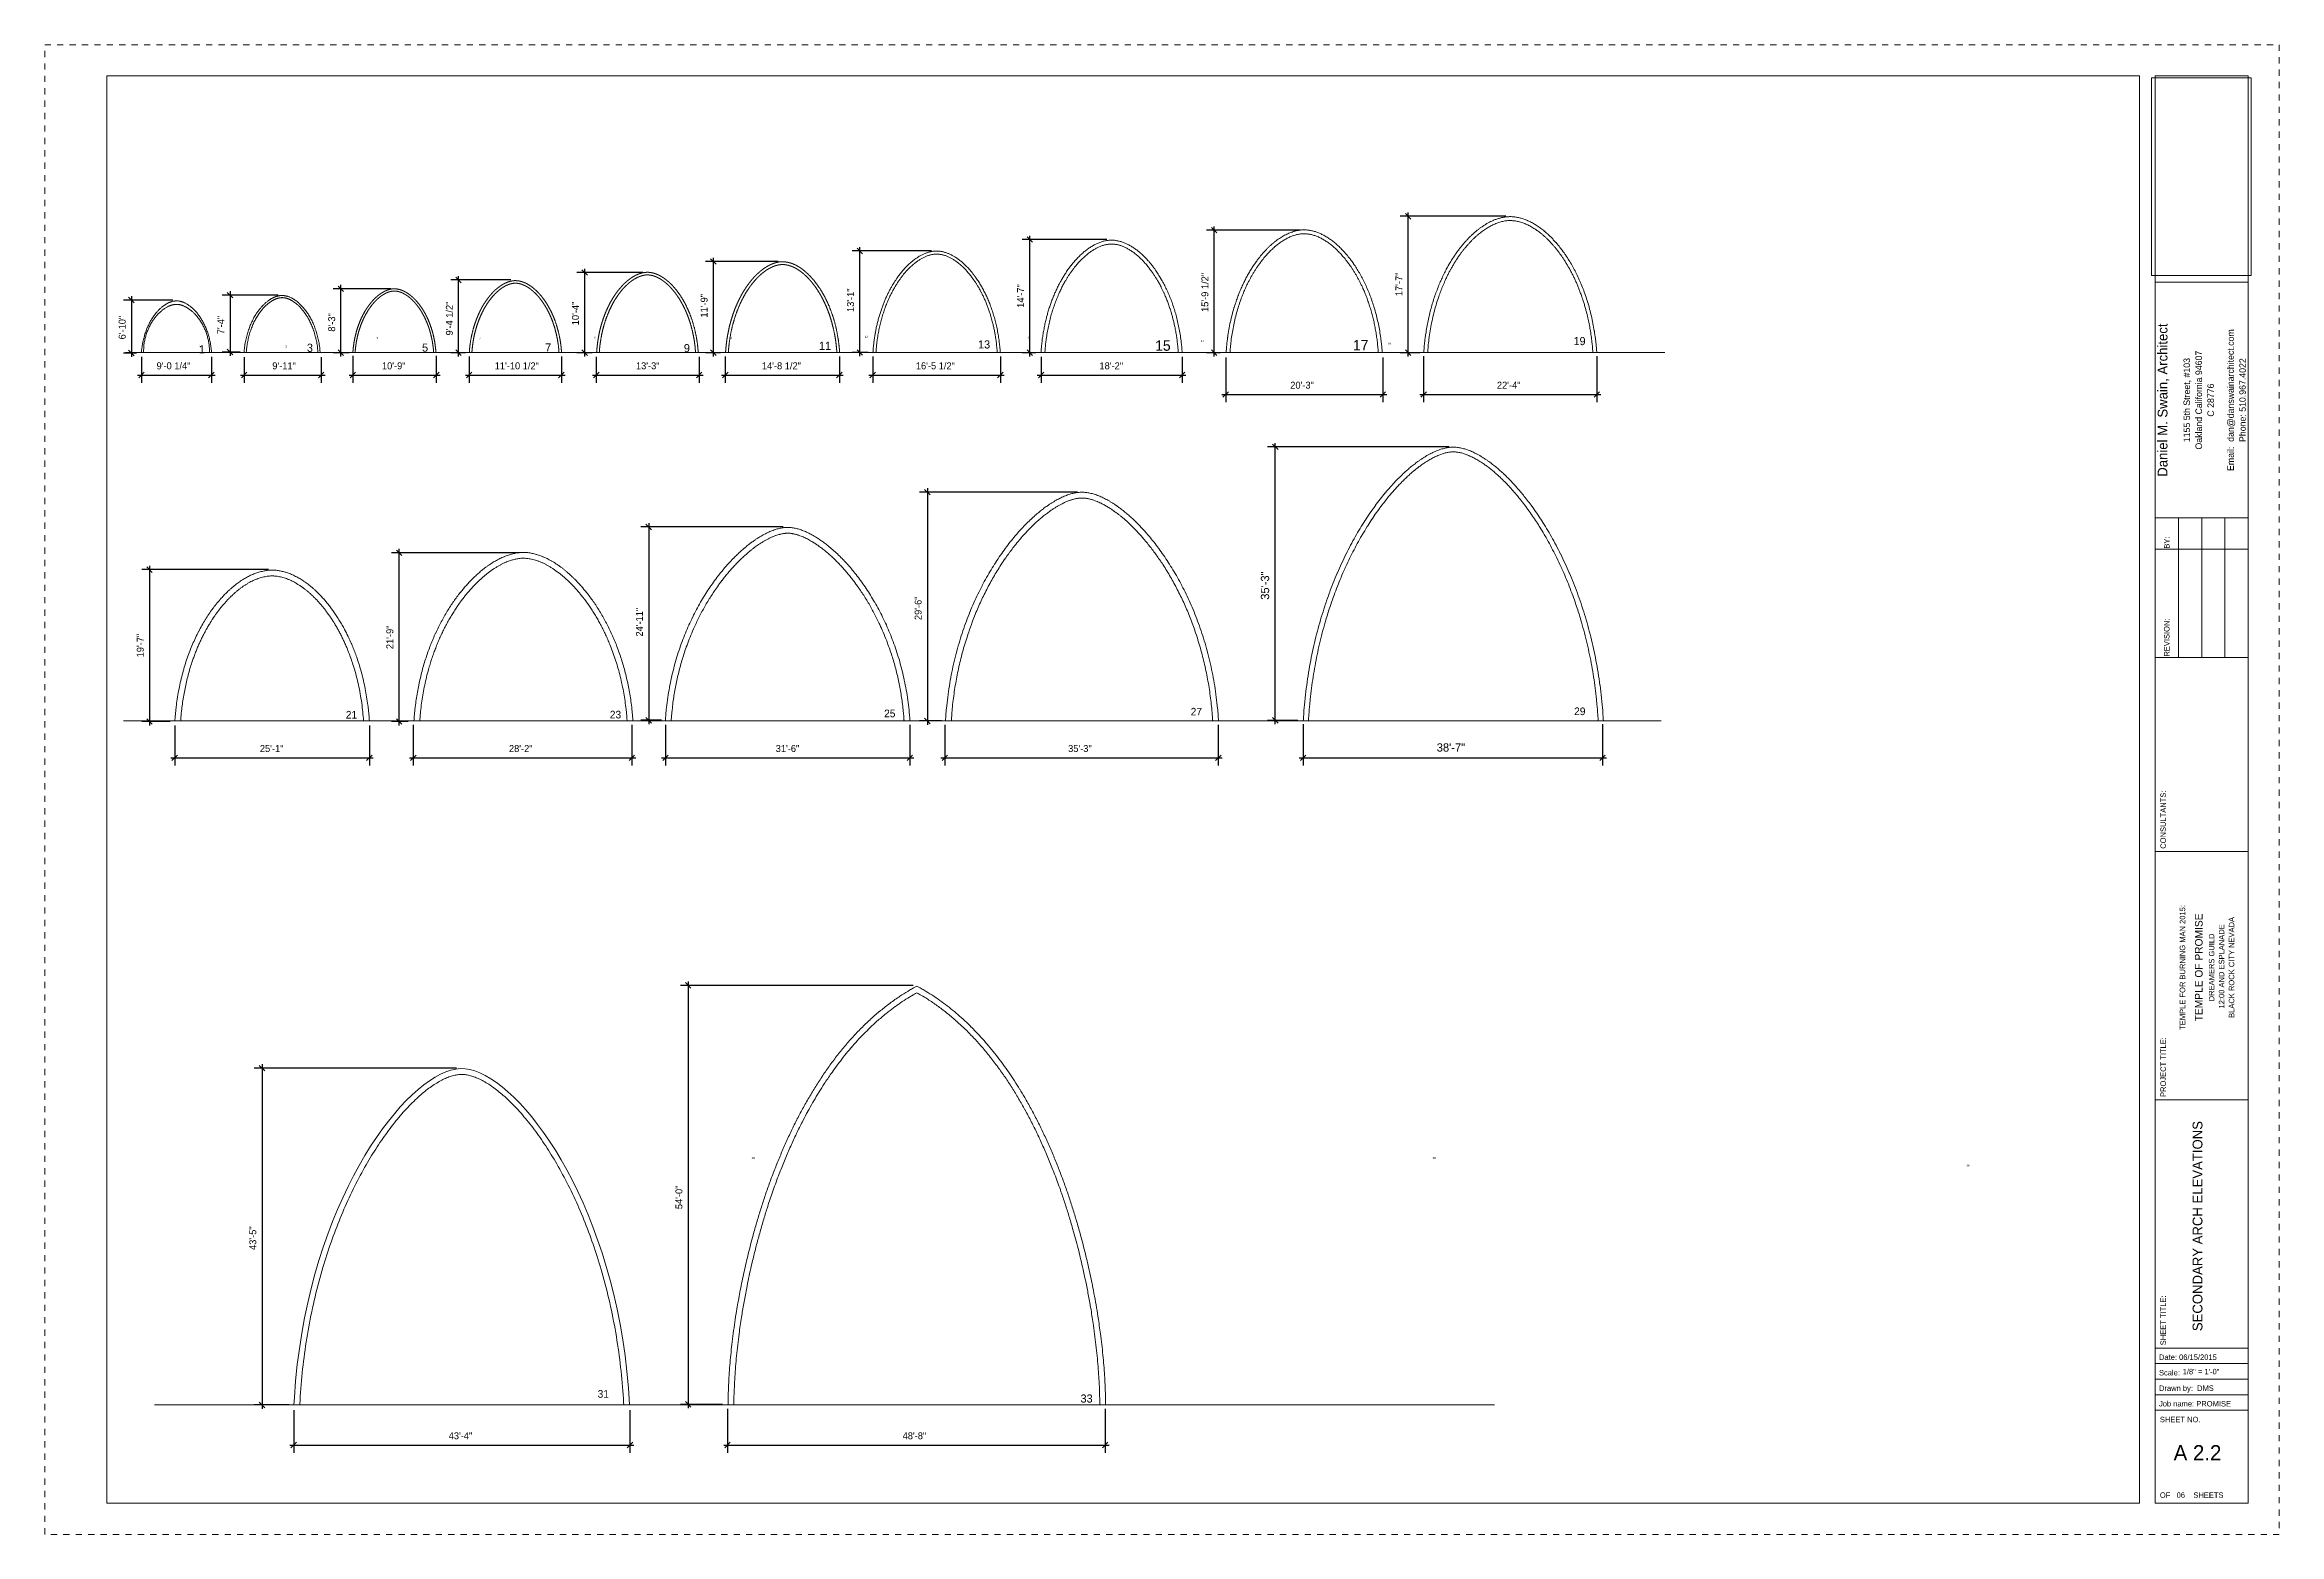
# Model space of a CAD drawing. Header units: inches. Extents: x -92.2 to -0.8, y -5886.5 to -5847.2.
# Drawn here: x -92.18 to -56.18, y -5886.48 to -5862.48 of the extents above; entities that cross this region are included whole.
import ezdxf

# ---------------------------------------------------------------- set-up
doc = ezdxf.new("R2010")
doc.units = ezdxf.units.IN
doc.header["$LTSCALE"] = 0.2
doc.header["$MEASUREMENT"] = 0
doc.header["$PDMODE"] = 1
doc.header["$PDSIZE"] = -2
doc.linetypes.add('STYLE_11', pattern=[0.46875, 0.3125, -0.15625])
doc.layers.get('0').update_dxf_attribs({"lineweight": 0})
for name, color, linetype, lineweight in [('Dimension', 7, 'Continuous', 0), ('NAILERS', 7, 'Continuous', 0), ('None', 7, 'Continuous', 0), ('SPIRE', 7, 'Continuous', 0)]:
    doc.layers.add(name, color=color, linetype=linetype, lineweight=lineweight)
doc.styles.add('CityBlueprint', font='CityBlueprint')
doc.styles.add('Myriad Pro', font='Myriad Pro')
doc.styles.add('Tw Cen MT', font='Tw Cen MT')
doc.styles.add('Tw Cen MT (bold)', font='Tw Cen MT')
doc.dimstyles.new('Arch', dxfattribs={"dimtxt": 0.111581, "dimasz": 0.088379, "dimexe": 0.125, "dimexo": 0.0625, "dimgap": 0.0625, "dimtad": 1, "dimdec": 3, "dimzin": 15, "dimdsep": 46, "dimlunit": 4, "dimtxsty": 'CityBlueprint', "dimblk": 'VW_SLASH', "dimcen": 0, "dimdle": 0.0625, "dimazin": 0, "dimtfac": 1, "dimtdec": 3, "dimtix": 1, "dimtmove": 0, "dimatfit": 0, "dimldrblk": 'VW_FILLEDARROW', "dimfxl": 0, "dimfrac": 2, "dimtolj": 1, "dimtzin": 15, "dimarcsym": 0})
picture_1 = doc.add_image_def('image2.jpg', size_in_pixel=(2931, 1478))

msp = doc.modelspace()

# ---------------------------------------------------------------- texts
at = {"color": 17, "insert": (-57.57905, -5883.208927), "char_height": 0.15820312, "attachment_point": 1, "rotation": 90, "line_spacing_factor": 1.094749, "style": 'Tw Cen MT'}
msp.add_mtext('SECONDARY ARCH ELEVATIONS', dxfattribs=at)
at = {"color": 17, "attachment_point": 1, "line_spacing_factor": 1.094749, "style": 'Tw Cen MT'}
for s, insert, char_height in [('1/8" = 1\'-0"', (-57.739388, -5883.816523), 0.08789062), ('A 2.2', (-57.884527, -5885.04457), 0.2460938)]:
    msp.add_mtext(s, dxfattribs=dict(at, insert=insert, char_height=char_height))
at = {"layer": 'NAILERS', "color": 250, "insert": (-83.274744, -5884.283439), "char_height": 0.1230469, "attachment_point": 7, "line_spacing_factor": 0.481418, "style": 'Tw Cen MT'}
msp.add_mtext('31', dxfattribs=at)
at = {"layer": 'SPIRE', "color": 250, "insert": (-61.225112, -5880.519085), "char_height": 0.0335457, "width": 0.06069554, "attachment_point": 1, "line_spacing_factor": 1.06639, "style": 'Tw Cen MT'}
msp.add_mtext('35', dxfattribs=at)

# ---------------------------------------------------------------- blocks, each defined once
blk = doc.blocks.new('block 84')
at = {"layer": 'NAILERS', "color": 3, "lineweight": 0, "flags": 128}
blk.add_lwpolyline([(57.41, 40.12, 0.001794), (57.39, 40.37), (57.37, 40.68, 0.010858), (57.28, 41.54), (57.25, 41.85, 0.007217), (57.12, 42.81), (57.12, 42.82, 0.007192), (56.97, 43.76), (56.97, 43.77, 0.007173), (56.79, 44.69), (56.79, 44.7, 0.007156), (56.59, 45.6), (56.59, 45.61, 0.007142), (56.37, 46.49), (56.37, 46.5, 0.00713), (56.12, 47.36), (56.12, 47.37, 0.007126), (55.86, 48.21), (55.86, 48.21, 0.007126), (55.57, 49.04), (55.57, 49.04, 0.007133), (55.27, 49.84), (55.27, 49.85, 0.007149), (54.95, 50.63), (54.95, 50.63, 0.007174), (54.61, 51.39), (54.61, 51.39, 0.007211), (54.26, 52.13), (54.26, 52.13, 0.00726), (53.89, 52.84), (53.89, 52.85, 0.007323), (53.51, 53.53), (53.51, 53.54, 0.007401), (53.12, 54.2), (53.11, 54.21, 0.007498), (52.71, 54.84), (52.71, 54.85, 0.007615), (52.3, 55.46), (52.29, 55.46, 0.007755), (51.87, 56.05), (51.87, 56.06, 0.007919), (51.44, 56.61), (51.43, 56.62, 0.008113), (50.99, 57.15), (50.99, 57.16, 0.008339), (50.55, 57.66), (50.51, 57.7, 0.008612), (50.12, 58.11), (50.08, 58.16, 0.006313), (49.78, 58.46), (49.76, 58.48, 0.005542), (49.48, 58.74), (49.48, 58.75, 0.005679), (49.2, 59), (49.2, 59, 0.005826), (48.92, 59.25), (48.91, 59.25, 0.005986), (48.63, 59.49), (48.63, 59.49, 0.006159), (48.35, 59.71), (48.34, 59.72, 0.006347), (48.06, 59.93), (48.06, 59.93, 0.00655), (47.77, 60.13), (47.77, 60.13, 0.006769), (47.49, 60.32), (47.49, 60.33, 0.007006), (47.2, 60.51), (47.2, 60.51, 0.007262), (46.92, 60.67), (46.91, 60.68, 0.007537), (46.63, 60.83), (46.63, 60.83, 0.007833), (46.35, 60.98), (46.35, 60.98, 0.00815), (46.07, 61.11), (46.07, 61.11, 0.008489), (45.79, 61.23), (45.78, 61.24, 0.008851), (45.51, 61.34), (45.51, 61.35, 0.009235), (45.23, 61.44), (45.23, 61.44, 0.009641), (44.96, 61.53), (44.95, 61.53, 0.010068), (44.68, 61.6), (44.68, 61.6, 0.010516), (44.41, 61.66), (44.41, 61.66, 0.01098), (44.15, 61.71), (44.14, 61.71, 0.011457), (43.88, 61.75), (43.88, 61.75, 0.011942), (43.62, 61.77), (43.59, 61.77, 0.012459), (43.39, 61.78, 0.006452), (43.2, 61.78, 0.012442), (43.01, 61.77), (42.98, 61.77, 0.011943), (42.72, 61.75), (42.71, 61.75, 0.011457), (42.45, 61.71), (42.45, 61.71, 0.010979), (42.19, 61.66), (42.18, 61.66, 0.010515), (41.92, 61.6), (41.91, 61.6, 0.010068), (41.64, 61.53), (41.64, 61.53, 0.009641), (41.37, 61.44), (41.37, 61.44, 0.009235), (41.09, 61.35), (41.09, 61.34, 0.008851), (40.81, 61.24), (40.81, 61.23, 0.008489), (40.53, 61.11), (40.53, 61.11, 0.00815), (40.25, 60.98), (40.25, 60.98, 0.007833), (39.97, 60.83), (39.96, 60.83, 0.007537), (39.68, 60.68), (39.68, 60.67, 0.007262), (39.4, 60.51), (39.39, 60.51, 0.007006), (39.11, 60.33), (39.11, 60.32, 0.006769), (38.83, 60.13), (38.82, 60.13, 0.00655), (38.54, 59.93), (38.54, 59.93, 0.006347), (38.25, 59.72), (38.25, 59.71, 0.006219), (37.97, 59.49), (37.89, 59.43, 0.011781), (37.47, 59.07), (37.47, 59.06, 0.0057), (37.05, 58.68), (37.03, 58.67, 0.011831), (36.59, 58.23), (36.51, 58.15, 0.008587), (36.05, 57.66, 0.008339), (35.61, 57.16), (35.6, 57.15, 0.008113), (35.17, 56.62), (35.16, 56.61, 0.00792), (34.73, 56.06), (34.73, 56.05, 0.007755), (34.31, 55.46), (34.3, 55.46, 0.007615), (33.89, 54.85), (33.89, 54.84, 0.007498), (33.48, 54.21), (33.48, 54.2, 0.007402), (33.09, 53.54), (33.09, 53.53, 0.007323), (32.71, 52.85), (32.71, 52.84, 0.00726), (32.34, 52.13), (32.34, 52.13, 0.007211), (31.99, 51.39), (31.98, 51.39, 0.007174), (31.65, 50.63), (31.65, 50.63, 0.007149), (31.33, 49.85), (31.33, 49.84, 0.007133), (31.03, 49.04), (31.02, 49.04, 0.007127), (30.74, 48.21), (30.74, 48.21, 0.007125), (30.48, 47.37), (30.47, 47.36, 0.007131), (30.23, 46.5), (30.23, 46.49, 0.007142), (30.01, 45.61), (30.01, 45.6, 0.007156), (29.81, 44.7), (29.81, 44.69, 0.007173), (29.63, 43.77), (29.63, 43.76, 0.007192), (29.48, 42.82), (29.48, 42.81, 0.00722), (29.35, 41.85), (29.31, 41.54, 0.010848), (29.23, 40.68), (29.21, 40.37, 0.001801), (29.19, 40.12), (29.94, 40.09, -0.001965), (29.96, 40.3), (29.96, 40.33, -0.002555), (29.98, 40.62), (29.99, 40.74, -0.005388), (30.04, 41.28), (30.07, 41.54, -0.010757), (30.2, 42.6), (30.2, 42.6, -0.005386), (30.37, 43.65), (30.37, 43.65, -0.010844), (30.57, 44.68), (30.57, 44.68, -0.00545), (30.8, 45.7), (30.8, 45.7, -0.011031), (31.07, 46.71), (31.12, 46.88, -0.005586), (31.31, 47.53), (31.31, 47.54, -0.00563), (31.52, 48.19), (31.52, 48.19, -0.005688), (31.75, 48.83), (31.75, 48.83, -0.005753), (31.99, 49.46), (31.99, 49.47, -0.005824), (32.24, 50.09), (32.24, 50.09, -0.005902), (32.5, 50.71), (32.5, 50.71, -0.005987), (32.78, 51.31), (32.78, 51.31, -0.006079), (33.07, 51.91), (33.07, 51.91, -0.006178), (33.37, 52.49), (33.37, 52.5, -0.006283), (33.68, 53.07), (33.68, 53.07, -0.006396), (34.01, 53.63), (34.01, 53.63, -0.006516), (34.35, 54.18, -0.006616), (34.7, 54.72), (34.76, 54.8, -0.010011), (35.18, 55.4), (35.24, 55.48, -0.006142), (35.56, 55.9), (35.56, 55.91, -0.006212), (35.88, 56.31), (35.88, 56.32, -0.006324), (36.21, 56.71), (36.22, 56.71, -0.006456), (36.55, 57.09), (36.55, 57.1, -0.00661), (36.89, 57.46), (36.89, 57.46, -0.00679), (37.23, 57.81), (37.23, 57.81, -0.006996), (37.58, 58.15), (37.58, 58.15, -0.007232), (37.92, 58.46), (37.93, 58.47, -0.007501), (38.27, 58.77), (38.28, 58.77, -0.007806), (38.62, 59.05), (38.63, 59.05, -0.008151), (38.98, 59.32), (38.98, 59.32, -0.008539), (39.33, 59.57), (39.33, 59.57, -0.008977), (39.68, 59.8), (39.68, 59.8, -0.009467), (40.03, 60.01), (40.03, 60.01, -0.010016), (40.38, 60.2), (40.38, 60.21, -0.010627), (40.73, 60.38), (40.73, 60.38, -0.011305), (41.07, 60.53), (41.12, 60.55, -0.0121), (41.37, 60.65), (41.37, 60.65, -0.006291), (41.63, 60.74, -0.013299), (41.88, 60.82), (41.96, 60.84, -0.014298), (42.21, 60.9), (42.21, 60.9, -0.007442), (42.46, 60.95), (42.46, 60.95, -0.01578), (42.7, 60.99), (42.7, 60.99, -0.008203), (42.94, 61.02, -0.017468), (43.18, 61.03), (43.22, 61.03, -0.017932), (43.53, 61.02), (43.54, 61.02, -0.016798), (43.85, 61), (43.86, 60.99, -0.015741), (44.18, 60.95), (44.18, 60.94, -0.014725), (44.51, 60.87), (44.51, 60.87, -0.013766), (44.84, 60.78), (44.85, 60.78, -0.012874), (45.18, 60.67), (45.18, 60.67, -0.012053), (45.52, 60.53), (45.53, 60.53, -0.011305), (45.87, 60.38), (45.87, 60.38, -0.010627), (46.21, 60.21), (46.22, 60.2, -0.010016), (46.56, 60.01), (46.57, 60.01, -0.009467), (46.91, 59.8), (46.92, 59.8, -0.008977), (47.27, 59.57), (47.27, 59.57, -0.008539), (47.62, 59.32), (47.62, 59.32, -0.008151), (47.97, 59.05), (47.97, 59.05, -0.007806), (48.32, 58.77), (48.32, 58.77, -0.007501), (48.67, 58.47), (48.67, 58.46, -0.007232), (49.02, 58.15), (49.02, 58.15, -0.006996), (49.36, 57.81), (49.37, 57.81, -0.00679), (49.71, 57.46), (49.71, 57.46, -0.00661), (50.05, 57.1), (50.05, 57.09, -0.006456), (50.38, 56.71), (50.38, 56.71, -0.006324), (50.71, 56.32), (50.71, 56.31, -0.006248), (51.04, 55.91), (51.09, 55.84, -0.009332), (51.49, 55.3), (51.53, 55.24, -0.006756), (51.9, 54.72, -0.006642), (52.25, 54.18), (52.25, 54.18, -0.006515), (52.59, 53.63), (52.59, 53.63, -0.006396), (52.91, 53.07), (52.91, 53.07, -0.006283), (53.23, 52.5), (53.23, 52.49, -0.006177), (53.53, 51.91), (53.53, 51.91, -0.006079), (53.82, 51.31), (53.82, 51.31, -0.005987), (54.1, 50.71), (54.1, 50.71, -0.005926), (54.36, 50.09), (54.43, 49.93, -0.011565), (54.79, 48.99), (54.79, 48.99, -0.005696), (55.13, 48.03), (55.13, 48.02, -0.0112), (55.43, 47.04), (55.43, 47.04, -0.005536), (55.71, 46.04), (55.71, 46.04, -0.010956), (55.95, 45.02), (56.03, 44.68, -0.010834), (56.23, 43.65, -0.00539), (56.39, 42.6), (56.39, 42.6, -0.01078), (56.53, 41.54), (56.57, 41.15, -0.007989), (56.63, 40.51), (56.64, 40.3, -0.001836), (56.66, 40.09), (57.41, 40.12)], format="xyb", dxfattribs=at)
at = {"layer": 'NAILERS', "color": 250, "insert": (54.43, 40.37), "char_height": 0.984, "attachment_point": 7, "line_spacing_factor": 0.481418, "style": 'Tw Cen MT'}
blk.add_mtext('23', dxfattribs=at)
blk = doc.blocks.new('block 85')
at = {"layer": 'NAILERS', "color": 3, "lineweight": 0, "flags": 128}
blk.add_lwpolyline([(267.65, 40.09, 0.001393), (267.64, 40.37), (267.64, 40.44, 0.002689), (267.64, 40.85), (267.64, 41.07, 0.005016), (267.61, 41.93), (267.61, 42.09, 0.004694), (267.55, 43.27), (267.55, 43.3, 0.004457), (267.47, 44.53), (267.47, 44.56, 0.004278), (267.37, 45.84), (267.36, 45.86, 0.004148), (267.23, 47.19), (267.23, 47.22, 0.004086), (267.07, 48.59), (267.02, 48.97, 0.00797), (266.72, 51.11), (266.66, 51.52, 0.007957), (266.15, 54.47), (266.07, 54.88, 0.008154), (265.59, 57.23, 0.004182), (265.05, 59.56), (265.04, 59.59, 0.008748), (264.43, 61.97), (264.32, 62.37, 0.004588), (263.85, 63.98, 0.004745), (263.36, 65.58), (263.36, 65.59, 0.004931), (262.83, 67.19), (262.83, 67.19, 0.005139), (262.27, 68.79), (262.27, 68.79, 0.00537), (261.67, 70.38), (261.67, 70.38, 0.005624), (261.04, 71.96), (261.04, 71.96, 0.005902), (260.37, 73.52), (260.37, 73.52, 0.006207), (259.66, 75.06), (259.66, 75.07, 0.006538), (258.92, 76.58), (258.92, 76.59, 0.006898), (258.14, 78.08), (258.14, 78.08, 0.007288), (257.32, 79.54), (257.22, 79.72, 0.007729), (256.58, 80.8), (256.57, 80.8, 0.004005), (255.91, 81.85, 0.008394), (255.22, 82.88), (254.99, 83.22, 0.008925), (254.27, 84.22), (254.27, 84.22, 0.004626), (253.54, 85.19), (253.53, 85.19, 0.009723), (252.77, 86.14), (252.77, 86.14, 0.005046), (251.99, 87.05), (251.99, 87.05, 0.010589), (251.18, 87.94), (251.18, 87.94, 0.005492), (250.35, 88.8), (250.34, 88.8, 0.011499), (249.49, 89.62), (249.49, 89.62, 0.005955), (248.61, 90.41), (248.61, 90.41, 0.012426), (247.7, 91.16), (247.7, 91.17, 0.006423), (246.77, 91.88, 0.013308), (245.82, 92.56), (245.49, 92.78, 0.013912), (244.51, 93.4), (244.25, 93.55, 0.007163), (243.75, 93.84), (243.66, 93.88, 0.003626), (243.32, 94.07, 0.003626), (242.98, 93.88), (242.89, 93.84, 0.007174), (242.39, 93.55), (242.14, 93.4, 0.0139), (241.15, 92.78), (240.98, 92.67, 0.013321), (239.71, 91.76), (239.71, 91.76, 0.012717), (238.49, 90.79), (238.48, 90.79, 0.0121), (237.3, 89.76), (237.3, 89.75, 0.01148), (236.16, 88.66), (236.15, 88.66, 0.010869), (235.06, 87.5), (235.06, 87.5, 0.010275), (234, 86.29), (234, 86.29, 0.009704), (232.98, 85.03), (232.98, 85.03, 0.009159), (232.01, 83.72), (232.01, 83.72, 0.008645), (231.07, 82.37), (231.07, 82.36, 0.008161), (230.18, 80.98), (230.18, 80.97, 0.007709), (229.32, 79.54), (229.32, 79.54, 0.007288), (228.5, 78.08), (228.5, 78.08, 0.006898), (227.72, 76.59), (227.72, 76.58, 0.006538), (226.98, 75.07), (226.98, 75.06, 0.006206), (226.28, 73.52), (226.27, 73.52, 0.005902), (225.61, 71.96), (225.61, 71.96, 0.005623), (224.97, 70.38), (224.97, 70.38, 0.00537), (224.38, 68.79), (224.37, 68.79, 0.005139), (223.81, 67.19), (223.81, 67.19, 0.004931), (223.28, 65.59), (223.28, 65.58, 0.004745), (222.79, 63.98, 0.004597), (222.33, 62.37), (222.21, 61.97, 0.00873), (221.6, 59.59), (221.59, 59.56, 0.004191), (221.05, 57.23, 0.008148), (220.57, 54.88), (220.42, 54.11, 0.007978), (220.04, 51.88), (219.97, 51.48, 0.003981), (219.76, 50.04), (219.76, 50.02, 0.004001), (219.57, 48.61), (219.57, 48.59, 0.004057), (219.41, 47.22), (219.41, 47.19, 0.004148), (219.28, 45.86), (219.28, 45.84, 0.004278), (219.17, 44.56), (219.17, 44.53, 0.004457), (219.09, 43.3), (219.09, 43.27, 0.004694), (219.03, 42.09), (219.03, 41.93, 0.005035), (219.01, 41.07), (219, 40.85, 0.002672), (219, 40.44), (219, 40.37, 0.001393), (219, 40.09), (219.75, 40.09, -0.000792), (219.75, 40.24), (219.75, 40.35, -0.003021), (219.75, 40.73), (219.75, 41, -0.005522), (219.78, 41.93), (219.79, 42.1, -0.005041), (219.85, 43.36), (219.85, 43.39, -0.004682), (219.93, 44.7), (219.94, 44.72, -0.00441), (220.05, 46.06), (220.05, 46.08, -0.004211), (220.19, 47.46), (220.2, 47.47, -0.004091), (220.36, 48.88), (220.41, 49.25, -0.007942), (220.72, 51.4), (220.79, 51.82, -0.005179), (221.1, 53.62, -0.004518), (221.44, 55.41), (221.51, 55.78, -0.008927), (222.06, 58.3), (222.16, 58.72, -0.004471), (222.57, 60.37), (222.57, 60.38, -0.004518), (223.01, 62.02), (223.01, 62.02, -0.004595), (223.47, 63.64, -0.004681), (223.96, 65.24), (224.02, 65.43, -0.007374), (224.67, 67.39), (224.81, 67.77, -0.008405), (225.58, 69.88), (225.66, 70.08, -0.006166), (226.34, 71.77), (226.35, 71.79, -0.006395), (227.06, 73.44), (227.06, 73.45, -0.006641), (227.8, 75.05), (227.81, 75.06, -0.006905), (228.57, 76.6), (228.68, 76.81, -0.007206), (229.27, 77.93), (229.28, 77.94, -0.003691), (229.89, 79.03, -0.007644), (230.52, 80.1), (230.74, 80.45, -0.008003), (231.38, 81.47), (231.5, 81.65, -0.004134), (231.94, 82.31, -0.004171), (232.39, 82.96), (232.52, 83.14, -0.009629), (233.25, 84.15), (233.27, 84.17, -0.005012), (234.04, 85.16), (234.04, 85.16, -0.010419), (234.83, 86.12), (234.84, 86.13, -0.005355), (235.65, 87.03), (235.65, 87.04, -0.011118), (236.47, 87.91), (236.48, 87.92, -0.005709), (237.32, 88.74), (237.32, 88.75, -0.011829), (238.18, 89.54), (238.33, 89.67, -0.006103), (238.91, 90.17, -0.006163), (239.5, 90.65), (239.64, 90.77, -0.01276), (240.54, 91.44), (240.55, 91.45, -0.006525), (241.45, 92.08), (241.45, 92.08, -0.013409), (242.38, 92.67), (242.65, 92.83, -0.006868), (243.04, 93.06), (243.16, 93.13, -0.001734), (243.32, 93.22, -0.001774), (243.48, 93.13), (243.76, 92.97, -0.013599), (244.46, 92.55), (244.73, 92.38, -0.013185), (245.94, 91.55), (245.95, 91.55, -0.012745), (247.14, 90.65), (247.15, 90.64, -0.012283), (248.31, 89.67), (248.32, 89.66, -0.011811), (249.46, 88.62), (249.47, 88.61, -0.011336), (250.57, 87.49), (250.59, 87.47, -0.010864), (251.66, 86.28), (251.68, 86.27, -0.010398), (252.72, 85), (252.74, 84.98, -0.009955), (253.75, 83.66), (253.77, 83.64, -0.008889), (254.7, 82.32, -0.008148), (255.59, 80.96, -0.007812), (256.43, 79.58), (256.44, 79.56, -0.00749), (257.26, 78.13), (257.27, 78.11, -0.007188), (258.06, 76.62), (258.07, 76.6, -0.006905), (258.83, 75.06), (258.84, 75.05, -0.00664), (259.58, 73.45), (259.58, 73.44, -0.006396), (260.29, 71.79), (260.3, 71.77, -0.006162), (260.98, 70.08), (261.08, 69.83, -0.008404), (261.82, 67.82), (261.9, 67.58, -0.004946), (262.43, 66.02, -0.004775), (262.93, 64.45), (262.93, 64.44, -0.004668), (263.4, 62.84), (263.52, 62.42, -0.00903), (264.18, 59.96), (264.38, 59.13, -0.008913), (264.95, 56.62), (265.04, 56.19, -0.004489), (265.38, 54.53, -0.004476), (265.68, 52.85), (265.73, 52.58, -0.006935), (266.04, 50.6), (266.08, 50.32, -0.003992), (266.28, 48.89), (266.28, 48.88, -0.004074), (266.45, 47.47), (266.45, 47.46, -0.004211), (266.59, 46.08), (266.59, 46.06, -0.00441), (266.71, 44.72), (266.71, 44.7, -0.004681), (266.79, 43.39), (266.81, 43.21, -0.00507), (266.85, 42.25), (266.85, 42.23, -0.002663), (266.88, 41.31), (266.88, 41.19, -0.00582), (266.89, 40.51), (266.89, 40.24, -0.000826), (266.9, 40.09), (267.65, 40.09)], format="xyb", dxfattribs=at)
at = {"layer": 'NAILERS', "color": 250, "insert": (264.42, 40.38), "char_height": 1.3611, "attachment_point": 7, "line_spacing_factor": 0.451678}
blk.add_mtext('{\\fMyriad Pro|b0|i0|c0|p0;\\H0.7708x;\\l33}', dxfattribs=at)
blk = doc.blocks.new('block 87')
at = {"layer": 'NAILERS', "color": 3, "lineweight": 0, "flags": 128}
blk.add_lwpolyline([(126.88, 40.12, 0.002075), (126.85, 40.5), (126.83, 40.78, 0.008296), (126.75, 41.72), (126.72, 42.01, 0.008226), (126.55, 43.48), (126.55, 43.49, 0.008152), (126.33, 44.93), (126.33, 44.94, 0.008078), (126.06, 46.34), (126.06, 46.35, 0.008003), (125.76, 47.72), (125.76, 47.74, 0.007932), (125.42, 49.07), (125.42, 49.08, 0.007864), (125.04, 50.39), (125.04, 50.4, 0.007803), (124.63, 51.66), (124.63, 51.68, 0.007748), (124.19, 52.91), (124.19, 52.92, 0.007706), (123.72, 54.11), (123.72, 54.12, 0.007675), (123.22, 55.28), (123.22, 55.29, 0.007658), (122.7, 56.4), (122.7, 56.42, 0.007658), (122.16, 57.49), (122.15, 57.5, 0.007678), (121.59, 58.54), (121.59, 58.55, 0.007722), (121.01, 59.54), (121, 59.55, 0.007791), (120.41, 60.5), (120.4, 60.52, 0.007892), (119.8, 61.42), (119.79, 61.44, 0.008028), (119.17, 62.3), (119.16, 62.31, 0.008205), (118.54, 63.13), (118.45, 63.23, 0.008455), (117.98, 63.82), (117.97, 63.83, 0.004297), (117.49, 64.38), (117.49, 64.38, 0.008904), (117.01, 64.91), (117, 64.92, 0.004558), (116.52, 65.42), (116.52, 65.42, 0.009526), (116.04, 65.9), (116.03, 65.91, 0.004909), (115.55, 66.35), (115.54, 66.35, 0.010367), (115.07, 66.77), (115.05, 66.78, 0.005382), (114.58, 67.17), (114.58, 67.17, 0.011498), (114.11, 67.53), (114.02, 67.59, 0.006117), (113.71, 67.82), (113.7, 67.82, 0.006341), (113.4, 68.03), (113.39, 68.03, 0.006631), (113.09, 68.22), (113.08, 68.23, 0.006951), (112.78, 68.41), (112.77, 68.41, 0.007305), (112.47, 68.58), (112.47, 68.58, 0.007695), (112.17, 68.74), (112.17, 68.74, 0.008125), (111.87, 68.88), (111.87, 68.88, 0.008599), (111.58, 69.01), (111.58, 69.01, 0.00912), (111.29, 69.13), (111.29, 69.13, 0.009692), (111.01, 69.23), (111, 69.23, 0.010317), (110.73, 69.31), (110.72, 69.32, 0.011), (110.45, 69.39), (110.45, 69.39, 0.01174), (110.18, 69.45), (110.18, 69.45, 0.012538), (109.92, 69.49), (109.92, 69.49, 0.013382), (109.66, 69.52), (109.66, 69.52, 0.014311), (109.41, 69.54, 0.015259), (109.16, 69.54, 0.014311), (108.91, 69.52), (108.91, 69.52, 0.013382), (108.66, 69.49), (108.65, 69.49, 0.012538), (108.39, 69.45), (108.39, 69.45, 0.01174), (108.12, 69.39), (108.12, 69.39, 0.011), (107.85, 69.32), (107.85, 69.31, 0.010317), (107.57, 69.23), (107.57, 69.23, 0.009691), (107.29, 69.13), (107.28, 69.13, 0.00912), (107, 69.01), (106.99, 69.01, 0.008599), (106.7, 68.88), (106.7, 68.88, 0.008125), (106.41, 68.74), (106.4, 68.74, 0.007695), (106.1, 68.58), (106.1, 68.58, 0.007305), (105.8, 68.41), (105.8, 68.41, 0.006951), (105.49, 68.23), (105.49, 68.22, 0.006631), (105.18, 68.03), (105.18, 68.03, 0.006427), (104.87, 67.82), (104.78, 67.76, 0.011871), (104.31, 67.42), (104.31, 67.41, 0.005642), (103.84, 67.05), (103.83, 67.04, 0.010684), (103.35, 66.64), (103.26, 66.56, 0.010022), (102.63, 65.98), (102.62, 65.97, 0.009496), (101.98, 65.34), (101.97, 65.33, 0.009065), (101.33, 64.66), (101.32, 64.64, 0.008714), (100.69, 63.92), (100.67, 63.91, 0.008431), (100.04, 63.14), (100.03, 63.13, 0.008205), (99.41, 62.31), (99.4, 62.3, 0.008028), (98.79, 61.44), (98.78, 61.42, 0.007892), (98.17, 60.52), (98.16, 60.5, 0.007791), (97.57, 59.55), (97.56, 59.54, 0.007722), (96.99, 58.55), (96.98, 58.54, 0.007679), (96.42, 57.5), (96.42, 57.49, 0.007659), (95.88, 56.42), (95.87, 56.4, 0.007658), (95.35, 55.29), (95.35, 55.28, 0.007676), (94.86, 54.12), (94.85, 54.11, 0.007706), (94.39, 52.92), (94.38, 52.91, 0.007749), (93.94, 51.68), (93.94, 51.66, 0.007803), (93.53, 50.4), (93.53, 50.39, 0.007864), (93.16, 49.08), (93.15, 49.07, 0.007932), (92.81, 47.74), (92.81, 47.72, 0.008004), (92.51, 46.35), (92.51, 46.34, 0.008078), (92.25, 44.94), (92.25, 44.93, 0.008153), (92.03, 43.49), (92.03, 43.48, 0.008226), (91.85, 42.01), (91.82, 41.72, 0.008295), (91.74, 40.78), (91.72, 40.5, 0.002077), (91.7, 40.12), (92.45, 40.09, -0.004709), (92.45, 40.12), (92.45, 40.14, 0.002424), (92.46, 40.22), (92.46, 40.29, -0.002652), (92.47, 40.5), (92.48, 40.53, -0.001356), (92.5, 40.81), (92.52, 41.15, -0.009267), (92.61, 42.12), (92.65, 42.46, -0.006199), (92.79, 43.55), (92.79, 43.55, -0.006225), (92.96, 44.64), (92.96, 44.64, -0.006252), (93.15, 45.72), (93.15, 45.72, -0.00628), (93.37, 46.79), (93.37, 46.79, -0.00631), (93.61, 47.85), (93.61, 47.86, -0.00634), (93.89, 48.91), (93.89, 48.91, -0.006371), (94.18, 49.96, -0.006409), (94.51, 50.99), (94.57, 51.19, -0.010584), (95.03, 52.49), (95.1, 52.68, -0.005735), (95.44, 53.57), (95.44, 53.58, -0.005809), (95.81, 54.45), (95.81, 54.45, -0.005881), (96.19, 55.31), (96.19, 55.32, -0.005957), (96.58, 56.16), (96.59, 56.16, -0.006036), (97, 56.99), (97, 56.99, -0.006118), (97.43, 57.81), (97.43, 57.81, -0.006202), (97.88, 58.61), (97.88, 58.61, -0.006289), (98.35, 59.39, -0.006382), (98.84, 60.16), (98.88, 60.23, -0.007984), (99.41, 61.02), (99.46, 61.09, -0.006043), (99.91, 61.73), (99.92, 61.73, -0.006174), (100.38, 62.35), (100.38, 62.35, -0.006338), (100.86, 62.95), (100.86, 62.96, -0.006535), (101.34, 63.53), (101.34, 63.54, -0.00677), (101.83, 64.08), (101.83, 64.09, -0.007047), (102.32, 64.61), (102.32, 64.62, -0.007371), (102.82, 65.12), (102.88, 65.18, -0.007773), (103.25, 65.54, -0.003979), (103.63, 65.89), (103.66, 65.91, -0.010631), (104.1, 66.29), (104.21, 66.38, -0.009117), (104.69, 66.76), (104.71, 66.77, -0.009143), (105.16, 67.11), (105.22, 67.15, -0.009621), (105.56, 67.38), (105.57, 67.38, -0.004992), (105.89, 67.59), (105.9, 67.6, -0.010681), (106.23, 67.79), (106.23, 67.79, -0.005597), (106.55, 67.97), (106.56, 67.97, -0.012105), (106.87, 68.13), (106.88, 68.14, -0.006395), (107.19, 68.28), (107.19, 68.28, -0.013995), (107.5, 68.41), (107.56, 68.43, -0.007605), (107.76, 68.5), (107.76, 68.5, -0.007975), (107.95, 68.56), (107.96, 68.57, -0.008448), (108.15, 68.62), (108.15, 68.62, -0.008965), (108.34, 68.67), (108.34, 68.67, -0.009529), (108.53, 68.71), (108.53, 68.71, -0.010141), (108.71, 68.74), (108.72, 68.74, -0.010804), (108.9, 68.77, -0.011397), (109.07, 68.78), (109.09, 68.78, -0.018915), (109.31, 68.79), (109.33, 68.79, -0.012356), (109.5, 68.78, -0.011515), (109.68, 68.77), (109.68, 68.77, -0.010803), (109.86, 68.74), (109.86, 68.74, -0.010141), (110.04, 68.71), (110.04, 68.71, -0.009529), (110.23, 68.67), (110.23, 68.67, -0.008965), (110.42, 68.62), (110.42, 68.62, -0.008594), (110.62, 68.57), (110.67, 68.55, -0.015442), (110.97, 68.45), (110.97, 68.44, -0.007182), (111.27, 68.33), (111.28, 68.32, -0.013265), (111.59, 68.19), (111.65, 68.16, -0.012045), (112.07, 67.95), (112.08, 67.94, -0.011062), (112.51, 67.7), (112.52, 67.69, -0.010247), (112.95, 67.42), (112.96, 67.41, -0.009575), (113.4, 67.11), (113.43, 67.1, -0.009125), (113.85, 66.78), (113.9, 66.75, -0.006861), (114.22, 66.5, -0.004444), (114.53, 66.24), (114.57, 66.21, -0.008436), (114.94, 65.89), (115.01, 65.83, -0.007956), (115.5, 65.37), (115.51, 65.36, -0.007551), (116, 64.88), (116.01, 64.87, -0.007201), (116.5, 64.36), (116.5, 64.35, -0.006901), (116.99, 63.82), (116.99, 63.81, -0.006646), (117.47, 63.25), (117.48, 63.24, -0.00643), (117.95, 62.66), (117.96, 62.65, -0.00625), (118.42, 62.05), (118.45, 62.01, -0.006099), (118.86, 61.45, -0.004581), (119.26, 60.87), (119.28, 60.85, -0.006458), (119.7, 60.22), (119.74, 60.16, -0.006372), (120.22, 59.4), (120.22, 59.39, -0.006283), (120.69, 58.61), (120.69, 58.61, -0.006197), (121.14, 57.81), (121.14, 57.81, -0.006113), (121.57, 56.99), (121.57, 56.99, -0.006033), (121.99, 56.16), (121.99, 56.16, -0.005955), (122.39, 55.32), (122.39, 55.31, -0.005881), (122.77, 54.45), (122.77, 54.45, -0.005809), (123.13, 53.58), (123.13, 53.57, -0.005739), (123.47, 52.68), (123.48, 52.68, -0.005769), (123.81, 51.77), (123.84, 51.67, -0.008028), (124.2, 50.57), (124.23, 50.48, -0.006386), (124.54, 49.43, -0.006356), (124.83, 48.38), (124.83, 48.38, -0.006326), (125.08, 47.32), (125.09, 47.32, -0.006296), (125.32, 46.26), (125.32, 46.26, -0.006268), (125.52, 45.18), (125.52, 45.18, -0.006241), (125.7, 44.1), (125.7, 44.1, -0.006214), (125.85, 43.01), (125.85, 43.01, -0.006183), (125.98, 41.91), (126, 41.7, -0.006188), (126.06, 41.01), (126.08, 40.81, -0.001358), (126.1, 40.53), (126.1, 40.5, -0.002619), (126.11, 40.29), (126.12, 40.22, 0.002244), (126.12, 40.15), (126.13, 40.11, -0.004082), (126.13, 40.1), (126.13, 40.1, 0.004021), (126.13, 40.09), (126.88, 40.12)], format="xyb", dxfattribs=at)
at = {"layer": 'NAILERS', "color": 250, "insert": (123.29, 40.76), "char_height": 0.984, "attachment_point": 7, "line_spacing_factor": 0.481418, "style": 'Tw Cen MT'}
blk.add_mtext('27', dxfattribs=at)
blk = doc.blocks.new('block 88')
at = {"layer": 'NAILERS', "color": 3, "lineweight": 0, "flags": 128}
blk.add_lwpolyline([(26.44, 40.12, 0.002129), (26.42, 40.4), (26.41, 40.47, 0.004264), (26.38, 40.89), (26.36, 41.1, 0.008556), (26.27, 41.94), (26.25, 42.08, 0.008574), (26.09, 43.15), (26.09, 43.16, 0.008593), (25.91, 44.21), (25.9, 44.22, 0.008621), (25.69, 45.24), (25.68, 45.25, 0.008658), (25.44, 46.24), (25.43, 46.25, 0.008707), (25.16, 47.21), (25.15, 47.22, 0.008769), (24.85, 48.15), (24.81, 48.27, 0.008861), (24.56, 48.95), (24.56, 48.96, 0.00445), (24.3, 49.61, 0.009003), (24.02, 50.26), (23.92, 50.47, 0.009157), (23.63, 51.09), (23.63, 51.1, 0.004616), (23.33, 51.69), (23.33, 51.7, 0.00941), (23.01, 52.27), (23.01, 52.28, 0.004762), (22.69, 52.84), (22.69, 52.84, 0.009747), (22.35, 53.38), (22.35, 53.39, 0.004949), (22.01, 53.9), (22.01, 53.9, 0.010179), (21.66, 54.4), (21.65, 54.41, 0.005187), (21.3, 54.88), (21.29, 54.88, 0.010728), (20.93, 55.34), (20.92, 55.35, 0.005489), (20.56, 55.78), (20.55, 55.78, 0.011417), (20.18, 56.19), (20.17, 56.2, 0.005867), (19.79, 56.58), (19.79, 56.58, 0.012275), (19.4, 56.95), (19.33, 57.01, 0.006402), (19.08, 57.24), (19.07, 57.24, 0.006554), (18.81, 57.46), (18.81, 57.46, 0.006748), (18.55, 57.67), (18.54, 57.67, 0.006956), (18.28, 57.87), (18.28, 57.87, 0.007176), (18.01, 58.05), (18.01, 58.06, 0.007412), (17.75, 58.23), (17.75, 58.23, 0.007661), (17.48, 58.4), (17.48, 58.4, 0.007926), (17.21, 58.55), (17.21, 58.55, 0.008206), (16.94, 58.69), (16.94, 58.69, 0.0085), (16.67, 58.83), (16.67, 58.83, 0.008809), (16.41, 58.95), (16.4, 58.95, 0.009132), (16.14, 59.05), (16.14, 59.06, 0.009468), (15.87, 59.15), (15.87, 59.15, 0.009814), (15.61, 59.24), (15.6, 59.24, 0.010171), (15.34, 59.31), (15.34, 59.31, 0.010533), (15.08, 59.37), (15.07, 59.37, 0.010899), (14.81, 59.42), (14.81, 59.42, 0.011264), (14.55, 59.46), (14.55, 59.46, 0.011621), (14.29, 59.48), (14.29, 59.48, 0.011979), (14.04, 59.5, 0.012305), (13.78, 59.5, 0.01198), (13.52, 59.48), (13.52, 59.48, 0.011621), (13.26, 59.46), (13.26, 59.46, 0.011264), (13, 59.42), (13, 59.42, 0.010899), (12.74, 59.37), (12.74, 59.37, 0.010533), (12.48, 59.31), (12.47, 59.31, 0.010171), (12.21, 59.24), (12.21, 59.24, 0.009815), (11.94, 59.15), (11.94, 59.15, 0.009468), (11.68, 59.06), (11.68, 59.05, 0.009132), (11.41, 58.95), (11.41, 58.95, 0.008809), (11.14, 58.83), (11.14, 58.83, 0.0085), (10.87, 58.69), (10.87, 58.69, 0.008205), (10.61, 58.55), (10.6, 58.55, 0.007926), (10.34, 58.4), (10.33, 58.4, 0.007661), (10.07, 58.23), (10.07, 58.23, 0.007411), (9.8, 58.06), (9.8, 58.05, 0.007176), (9.53, 57.87), (9.53, 57.87, 0.006955), (9.27, 57.67), (9.27, 57.67, 0.006748), (9, 57.46), (9, 57.46, 0.006554), (8.74, 57.24), (8.74, 57.24, 0.006431), (8.48, 57.01), (8.41, 56.95, 0.012218), (8.02, 56.58), (8.02, 56.58, 0.005914), (7.64, 56.2), (7.64, 56.19, 0.011401), (7.26, 55.78), (7.19, 55.7, 0.010915), (6.71, 55.12), (6.7, 55.11, 0.010508), (6.22, 54.49), (6.22, 54.48, 0.010159), (5.75, 53.82), (5.75, 53.81, 0.009862), (5.3, 53.12), (5.29, 53.11, 0.009609), (4.86, 52.38), (4.85, 52.37, 0.009396), (4.44, 51.6), (4.43, 51.59, 0.009218), (4.04, 50.79), (4.03, 50.78, 0.00907), (3.66, 49.94), (3.65, 49.94, 0.008948), (3.3, 49.07), (3.3, 49.06, 0.008849), (2.97, 48.16), (2.96, 48.15, 0.008769), (2.66, 47.22), (2.66, 47.21, 0.008707), (2.38, 46.25), (2.38, 46.24, 0.008658), (2.13, 45.25), (2.13, 45.24, 0.008621), (1.91, 44.22), (1.91, 44.21, 0.008593), (1.72, 43.16), (1.72, 43.15, 0.008575), (1.57, 42.08), (1.55, 41.94, 0.008551), (1.46, 41.1), (1.44, 40.89, 0.004269), (1.4, 40.47), (1.4, 40.4, 0.002129), (1.38, 40.12), (2.13, 40.09, -0.00136), (2.14, 40.27), (2.15, 40.46, -0.007178), (2.2, 41), (2.23, 41.34, -0.009647), (2.34, 42.24), (2.34, 42.25, -0.00484), (2.48, 43.14), (2.48, 43.14, -0.009784), (2.64, 44.02), (2.64, 44.03, -0.00493), (2.82, 44.89), (2.82, 44.9, -0.010017), (3.03, 45.75), (3.03, 45.76, -0.005068), (3.26, 46.6), (3.26, 46.6, -0.010351), (3.51, 47.43), (3.56, 47.57, -0.005284), (3.75, 48.11), (3.75, 48.11, -0.005349), (3.94, 48.64), (3.94, 48.64, -0.005432), (4.15, 49.17), (4.15, 49.17, -0.005522), (4.36, 49.68), (4.36, 49.69, -0.005618), (4.59, 50.19), (4.59, 50.19, -0.005721), (4.82, 50.69, -0.005817), (5.07, 51.19), (5.1, 51.25, -0.008981), (5.42, 51.84), (5.45, 51.9, -0.006144), (5.72, 52.37), (5.72, 52.37, -0.00628), (6, 52.82), (6.03, 52.88, -0.006407), (6.25, 53.21), (6.28, 53.26, -0.003369), (6.43, 53.49), (6.45, 53.52, -0.003083), (6.57, 53.69, -0.002066), (6.69, 53.85), (6.74, 53.93, -0.009059), (6.98, 54.25), (7.07, 54.37, -0.006319), (7.34, 54.71), (7.34, 54.72, -0.006427), (7.62, 55.05), (7.62, 55.05, -0.00659), (7.91, 55.37), (7.91, 55.38, -0.006772), (8.19, 55.69), (8.2, 55.69, -0.006973), (8.48, 55.98), (8.49, 55.98, -0.007196), (8.78, 56.26), (8.78, 56.27, -0.007442), (9.07, 56.53), (9.07, 56.54, -0.007714), (9.37, 56.79), (9.37, 56.79, -0.008012), (9.67, 57.03), (9.67, 57.03, -0.008339), (9.97, 57.26), (9.97, 57.26, -0.008697), (10.27, 57.47), (10.27, 57.47, -0.009087), (10.57, 57.66), (10.57, 57.66, -0.009512), (10.87, 57.84), (10.87, 57.84, -0.009972), (11.17, 58.01), (11.18, 58.01, -0.010468), (11.48, 58.16), (11.48, 58.16, -0.011), (11.78, 58.29), (11.78, 58.29, -0.011568), (12.08, 58.4), (12.08, 58.41, -0.012168), (12.37, 58.5), (12.38, 58.51, -0.012796), (12.67, 58.59), (12.67, 58.59, -0.013446), (12.97, 58.65), (12.97, 58.65, -0.014108), (13.26, 58.7), (13.26, 58.7, -0.014769), (13.55, 58.73), (13.59, 58.74, -0.015449), (13.8, 58.75, -0.008003), (14.01, 58.75, -0.015429), (14.23, 58.74), (14.27, 58.73, -0.014769), (14.55, 58.7), (14.56, 58.7, -0.014107), (14.85, 58.65), (14.85, 58.65, -0.013445), (15.14, 58.59), (15.14, 58.59, -0.012796), (15.44, 58.51), (15.44, 58.5, -0.012167), (15.73, 58.41), (15.74, 58.4, -0.011567), (16.03, 58.29), (16.04, 58.29, -0.011), (16.34, 58.16), (16.34, 58.16, -0.010467), (16.64, 58.01), (16.64, 58.01, -0.009971), (16.94, 57.84), (16.94, 57.84, -0.009511), (17.24, 57.66), (17.24, 57.66, -0.009086), (17.54, 57.47), (17.55, 57.47, -0.008696), (17.84, 57.26), (17.85, 57.26, -0.008338), (18.14, 57.03), (18.15, 57.03, -0.008011), (18.44, 56.79), (18.45, 56.79, -0.007713), (18.74, 56.54), (18.74, 56.53, -0.007442), (19.04, 56.27), (19.04, 56.26, -0.007195), (19.33, 55.98), (19.33, 55.98, -0.006972), (19.62, 55.69), (19.62, 55.69, -0.006771), (19.91, 55.38), (19.91, 55.37, -0.006589), (20.19, 55.05), (20.19, 55.05, -0.006427), (20.47, 54.72), (20.47, 54.71, -0.006276), (20.75, 54.37), (20.75, 54.36, -0.006159), (21.01, 54.01), (21.06, 53.94, -0.005589), (21.22, 53.72), (21.26, 53.66, -0.002093), (21.33, 53.57, -0.015457), (21.34, 53.56), (21.35, 53.53, 0.003445), (21.39, 53.47), (21.43, 53.42, -0.004977), (21.54, 53.26), (21.56, 53.23, -0.002937), (21.7, 53.01), (21.74, 52.95, -0.006346), (21.94, 52.62), (21.98, 52.56, -0.00617), (22.25, 52.1), (22.25, 52.1, -0.006042), (22.51, 51.63), (22.51, 51.63, -0.005918), (22.76, 51.15), (22.77, 51.15, -0.005802), (23.01, 50.66), (23.01, 50.66, -0.005693), (23.24, 50.16), (23.24, 50.16, -0.00562), (23.46, 49.65), (23.52, 49.52, -0.010887), (23.83, 48.75), (23.83, 48.74, -0.005332), (24.12, 47.95), (24.13, 47.94, -0.010431), (24.39, 47.13), (24.44, 46.99, -0.010171), (24.75, 45.88), (24.75, 45.87, -0.009965), (25.03, 44.74), (25.03, 44.73, -0.009801), (25.26, 43.57), (25.26, 43.57, -0.009685), (25.45, 42.39), (25.46, 42.35, -0.009583), (25.59, 41.22), (25.59, 41.21, -0.008387), (25.69, 40.09), (26.44, 40.12)], format="xyb", dxfattribs=at)
at = {"layer": 'NAILERS', "color": 250, "insert": (23.4, 40.37), "char_height": 0.984, "attachment_point": 7, "line_spacing_factor": 0.481418, "style": 'Tw Cen MT'}
blk.add_mtext('21', dxfattribs=at)
blk = doc.blocks.new('block 89')
at = {"layer": 'NAILERS', "color": 3, "lineweight": 0, "flags": 128}
blk.add_lwpolyline([(90.1, 40.12), (89.35, 40.09, 0.000773), (89.34, 40.2), (89.33, 40.46, 0.007799), (89.27, 41.07), (89.25, 41.32, 0.006261), (89.15, 42.2), (89.15, 42.21, 0.00628), (89.03, 43.09), (89.03, 43.09, 0.0063), (88.89, 43.96), (88.89, 43.96, 0.00632), (88.72, 44.83), (88.72, 44.83, 0.006339), (88.54, 45.7), (88.54, 45.7, 0.006359), (88.33, 46.56), (88.33, 46.56, 0.006379), (88.1, 47.41, 0.006396), (87.85, 48.26, 0.006414), (87.57, 49.09, 0.006433), (87.28, 49.92), (87.22, 50.09, 0.011484), (86.77, 51.22), (86.65, 51.52, 0.010154), (86.22, 52.48), (86.16, 52.62, 0.005882), (85.82, 53.3), (85.82, 53.3, 0.005936), (85.47, 53.98), (85.47, 53.98, 0.005998), (85.11, 54.64), (85.11, 54.64, 0.006062), (84.74, 55.3), (84.74, 55.3, 0.006128), (84.35, 55.93), (84.35, 55.94, 0.006195), (83.94, 56.56), (83.94, 56.57, 0.006264), (83.53, 57.17), (83.51, 57.19, 0.006241), (83.11, 57.75), (83.1, 57.77, 0.005881), (82.71, 58.29), (82.71, 58.29, 0.005983), (82.31, 58.79), (82.31, 58.79, 0.006116), (81.91, 59.28), (81.91, 59.28, 0.006277), (81.5, 59.74), (81.49, 59.75, 0.006469), (81.08, 60.2), (81.08, 60.2, 0.006695), (80.66, 60.63), (80.66, 60.63, 0.006958), (80.24, 61.04), (80.24, 61.04, 0.007264), (79.82, 61.43, 0.007592), (79.38, 61.81), (79.36, 61.83, 0.010107), (78.88, 62.22), (78.84, 62.25, 0.008607), (78.43, 62.55), (78.41, 62.56, 0.008562), (78.03, 62.83), (78.02, 62.84, 0.008908), (77.64, 63.08), (77.59, 63.11, 0.009507), (77.31, 63.28), (77.3, 63.28, 0.004937), (77.03, 63.44), (77.03, 63.44, 0.010562), (76.75, 63.58), (76.74, 63.58, 0.005535), (76.48, 63.71), (76.47, 63.71, 0.011959), (76.21, 63.83), (76.2, 63.83, 0.006314), (75.94, 63.93), (75.94, 63.93, 0.013788), (75.69, 64.02), (75.64, 64.03, 0.007476), (75.47, 64.08), (75.47, 64.08, 0.007829), (75.31, 64.13), (75.31, 64.13, 0.008277), (75.15, 64.16), (75.14, 64.16, 0.008765), (74.99, 64.19), (74.99, 64.19, 0.009294), (74.83, 64.22), (74.83, 64.22, 0.009865), (74.68, 64.24, 0.010385), (74.53, 64.25), (74.49, 64.25, 0.022807), (74.27, 64.25), (74.24, 64.25, 0.010849), (74.09, 64.24, 0.010166), (73.94, 64.23), (73.94, 64.23, 0.009573), (73.79, 64.21), (73.78, 64.21, 0.00918), (73.63, 64.18), (73.58, 64.17, 0.016483), (73.34, 64.12), (73.34, 64.11, 0.007656), (73.1, 64.05), (73.09, 64.04, 0.014103), (72.84, 63.96), (72.79, 63.94, 0.01275), (72.45, 63.81), (72.44, 63.81, 0.011647), (72.09, 63.65), (72.08, 63.64, 0.010726), (71.72, 63.46), (71.71, 63.46, 0.009958), (71.34, 63.26), (71.33, 63.25, 0.00932), (70.96, 63.02), (70.94, 63.01, 0.008776), (70.59, 62.78), (70.55, 62.75, 0.006362), (70.29, 62.57, 0.004392), (70.04, 62.39), (70, 62.36, 0.008368), (69.68, 62.11), (69.63, 62.07, 0.007911), (69.2, 61.72), (69.2, 61.71, 0.007521), (68.78, 61.34), (68.77, 61.34, 0.007181), (68.35, 60.94), (68.35, 60.94, 0.006887), (67.93, 60.52), (67.92, 60.52, 0.006633), (67.51, 60.09), (67.51, 60.08, 0.006416), (67.09, 59.63), (67.09, 59.63, 0.006231), (66.69, 59.16), (66.68, 59.16, 0.006078), (66.28, 58.67), (66.28, 58.66, 0.005951), (65.89, 58.16), (65.88, 58.16, 0.005952), (65.49, 57.63), (65.42, 57.54, 0.009433), (64.92, 56.81), (64.85, 56.72, 0.006206), (64.45, 56.09, 0.006142), (64.05, 55.46), (64.05, 55.46, 0.006076), (63.67, 54.81), (63.67, 54.81, 0.006012), (63.31, 54.15), (63.31, 54.15, 0.00595), (62.96, 53.47), (62.96, 53.47, 0.005889), (62.62, 52.79), (62.62, 52.79, 0.005855), (62.3, 52.09), (62.22, 51.91, 0.011465), (61.77, 50.85), (61.66, 50.58, 0.008999), (61.29, 49.59), (61.26, 49.51, 0.006429), (60.98, 48.68, 0.00641), (60.72, 47.83, 0.006391), (60.48, 46.98, 0.006368), (60.26, 46.13), (60.26, 46.13, 0.006348), (60.06, 45.27), (60.06, 45.27, 0.006328), (59.89, 44.4), (59.89, 44.4, 0.006307), (59.73, 43.53), (59.73, 43.53, 0.006287), (59.6, 42.65), (59.6, 42.65, 0.006273), (59.49, 41.76), (59.45, 41.4, 0.010917), (59.37, 40.57), (59.35, 40.2, 0.000771), (59.34, 40.09), (58.59, 40.12, -0.002296), (58.62, 40.45), (58.63, 40.7, -0.009173), (58.71, 41.54), (58.74, 41.79, -0.009084), (58.91, 43.09), (58.91, 43.1, -0.008988), (59.12, 44.36), (59.12, 44.37, -0.00889), (59.37, 45.61), (59.37, 45.62, -0.00879), (59.66, 46.83), (59.66, 46.84, -0.008693), (59.99, 48.01), (59.99, 48.02, -0.008599), (60.35, 49.16), (60.35, 49.17, -0.008512), (60.75, 50.28), (60.75, 50.29, -0.008435), (61.17, 51.37), (61.17, 51.38, -0.008368), (61.62, 52.42), (61.63, 52.43, -0.008318), (62.1, 53.43), (62.11, 53.44, -0.008285), (62.6, 54.41), (62.61, 54.42, -0.008272), (63.12, 55.35), (63.13, 55.36, -0.008283), (63.66, 56.25), (63.67, 56.26, -0.008323), (64.22, 57.12), (64.23, 57.13, -0.008395), (64.79, 57.94), (64.8, 57.95, -0.008505), (65.37, 58.72), (65.45, 58.82, -0.00868), (65.89, 59.37), (65.9, 59.38, -0.004386), (66.34, 59.91, -0.008987), (66.79, 60.42), (66.94, 60.58, -0.009325), (67.39, 61.05), (67.4, 61.06, -0.004757), (67.85, 61.5), (67.85, 61.51, -0.009928), (68.31, 61.93), (68.31, 61.93, -0.005108), (68.76, 62.32), (68.77, 62.33, -0.010773), (69.21, 62.7), (69.22, 62.7, -0.005588), (69.66, 63.04), (69.67, 63.05, -0.01193), (70.11, 63.36), (70.19, 63.42, -0.006345), (70.48, 63.61), (70.49, 63.61, -0.006577), (70.77, 63.79), (70.78, 63.79, -0.00688), (71.06, 63.96), (71.07, 63.96, -0.007215), (71.35, 64.12), (71.35, 64.12, -0.007586), (71.63, 64.26), (71.64, 64.27, -0.007997), (71.91, 64.4), (71.92, 64.4, -0.008452), (72.19, 64.52), (72.19, 64.52, -0.008954), (72.46, 64.62), (72.47, 64.62, -0.009507), (72.73, 64.72), (72.73, 64.72, -0.010117), (72.99, 64.8), (73, 64.8, -0.010785), (73.25, 64.87), (73.25, 64.87, -0.011514), (73.5, 64.92), (73.51, 64.92, -0.012307), (73.75, 64.96), (73.75, 64.96, -0.013153), (73.99, 64.99), (74, 64.99, -0.014094), (74.23, 65, -0.015065), (74.46, 65, -0.014093), (74.7, 64.99), (74.7, 64.99, -0.013153), (74.94, 64.96), (74.94, 64.96, -0.012307), (75.19, 64.92), (75.19, 64.92, -0.011514), (75.44, 64.87), (75.44, 64.87, -0.010785), (75.7, 64.8), (75.7, 64.8, -0.010117), (75.96, 64.72), (75.96, 64.72, -0.009507), (76.23, 64.62), (76.23, 64.62, -0.008954), (76.5, 64.52), (76.5, 64.52, -0.008452), (76.78, 64.4), (76.78, 64.4, -0.007997), (77.06, 64.27), (77.06, 64.26, -0.007586), (77.34, 64.12), (77.34, 64.12, -0.007215), (77.63, 63.96), (77.63, 63.96, -0.00688), (77.92, 63.79), (77.92, 63.79, -0.006667), (78.21, 63.61), (78.29, 63.56, -0.012314), (78.73, 63.26), (78.73, 63.26, -0.005854), (79.17, 62.94), (79.18, 62.93, -0.011095), (79.63, 62.58), (79.71, 62.51, -0.010424), (80.3, 62), (80.31, 61.99, -0.009897), (80.91, 61.44), (80.92, 61.43, -0.009473), (81.52, 60.83), (81.53, 60.82, -0.009134), (82.12, 60.17), (82.13, 60.16, -0.008867), (82.72, 59.47), (82.73, 59.46, -0.00866), (83.31, 58.73), (83.32, 58.72, -0.008506), (83.9, 57.95), (83.9, 57.94, -0.008396), (84.47, 57.13), (84.47, 57.12, -0.008323), (85.02, 56.26), (85.03, 56.25, -0.008284), (85.56, 55.36), (85.57, 55.35, -0.008272), (86.09, 54.42), (86.09, 54.41, -0.008286), (86.59, 53.44), (86.59, 53.43, -0.008318), (87.07, 52.43), (87.07, 52.42, -0.008369), (87.52, 51.38), (87.52, 51.37, -0.008435), (87.94, 50.29), (87.95, 50.28, -0.008513), (88.34, 49.17), (88.34, 49.16, -0.0086), (88.7, 48.02), (88.7, 48.01, -0.008693), (89.03, 46.84), (89.03, 46.83, -0.008791), (89.32, 45.62), (89.32, 45.61, -0.00889), (89.57, 44.37), (89.58, 44.36, -0.008989), (89.79, 43.1), (89.79, 43.09, -0.009084), (89.95, 41.79), (89.96, 41.78, -0.009171), (90.08, 40.46), (90.08, 40.45, -0.002298), (90.1, 40.12, -0.002298)], format="xyb", dxfattribs=at)
blk = doc.blocks.new('block 90')
at = {"layer": 'NAILERS', "color": 3}
blk.add_blockref('block 89', (0, 0), dxfattribs=at)
at = {"layer": 'NAILERS', "color": 250, "insert": (86.78, 40.52), "char_height": 0.984, "attachment_point": 7, "line_spacing_factor": 0.481418, "style": 'Tw Cen MT'}
blk.add_mtext('25', dxfattribs=at)
blk = doc.blocks.new('block 91')
at = {"layer": 'NAILERS', "color": 250, "insert": (-5.61, 41.04), "char_height": 1.3611, "attachment_point": 7, "line_spacing_factor": 0.451678}
blk.add_mtext('{\\fMyriad Pro|b0|i0|c0|p0;\\H0.7708x;\\l19}', dxfattribs=at)
blk = doc.blocks.new('block 92')
at = {"layer": 'NAILERS', "color": 3, "lineweight": 0, "flags": 128}
blk.add_lwpolyline([(-2.61, 40.09), (-3.11, 40.09, 0.000569), (-3.12, 40.16), (-3.13, 40.38, 0.008081), (-3.18, 40.89), (-3.21, 41.24, 0.009291), (-3.31, 42.05), (-3.31, 42.05, 0.004664), (-3.42, 42.84), (-3.42, 42.84, 0.009427), (-3.56, 43.63), (-3.56, 43.63, 0.00475), (-3.72, 44.4), (-3.72, 44.4, 0.009645), (-3.9, 45.16), (-3.93, 45.29, 0.004897), (-4.07, 45.79), (-4.07, 45.79, 0.004944), (-4.21, 46.29, 0.004991), (-4.36, 46.78), (-4.4, 46.9, 0.01023), (-4.64, 47.61), (-4.69, 47.73, 0.00522), (-4.86, 48.2), (-4.86, 48.2, 0.005292), (-5.05, 48.66), (-5.05, 48.66, 0.005379), (-5.24, 49.12), (-5.24, 49.12, 0.005473), (-5.45, 49.56), (-5.45, 49.57, 0.005572), (-5.66, 50), (-5.66, 50, 0.005679), (-5.88, 50.43), (-5.88, 50.44, 0.00579), (-6.1, 50.86), (-6.1, 50.86, 0.00591), (-6.34, 51.27), (-6.34, 51.27, 0.006035), (-6.58, 51.67), (-6.58, 51.68, 0.00617), (-6.83, 52.07), (-6.84, 52.09, 0.006303), (-7.07, 52.43), (-7.08, 52.45, 0.0052), (-7.3, 52.76, 0.005929), (-7.52, 53.06), (-7.53, 53.07, 0.006054), (-7.77, 53.38), (-7.77, 53.38, 0.00619), (-8.01, 53.68), (-8.01, 53.68, 0.006342), (-8.26, 53.96), (-8.26, 53.97, 0.006511), (-8.51, 54.24), (-8.51, 54.24, 0.006696), (-8.76, 54.51), (-8.76, 54.51, 0.006901), (-9.01, 54.76), (-9.02, 54.76, 0.007126), (-9.27, 55), (-9.27, 55, 0.007374), (-9.53, 55.23), (-9.53, 55.23, 0.007645), (-9.79, 55.45), (-9.79, 55.45, 0.007941), (-10.05, 55.65), (-10.05, 55.66, 0.008264), (-10.31, 55.85), (-10.32, 55.85, 0.008615), (-10.58, 56.03), (-10.58, 56.03, 0.008997), (-10.84, 56.19), (-10.84, 56.19, 0.00941), (-11.1, 56.35), (-11.11, 56.35, 0.009854), (-11.37, 56.49), (-11.37, 56.49, 0.010331), (-11.63, 56.61), (-11.63, 56.61, 0.01084), (-11.89, 56.73), (-11.9, 56.73, 0.011379), (-12.16, 56.82), (-12.16, 56.83, 0.011945), (-12.42, 56.91), (-12.42, 56.91, 0.012535), (-12.68, 56.98), (-12.68, 56.98, 0.013141), (-12.94, 57.04), (-12.94, 57.04, 0.013755), (-13.19, 57.08), (-13.19, 57.08, 0.014356), (-13.44, 57.1), (-13.45, 57.1, 0.015032), (-13.7, 57.12, 0.015275), (-13.95, 57.11), (-13.95, 57.11, 0.014667), (-14.2, 57.09), (-14.2, 57.09, 0.014061), (-14.45, 57.06), (-14.45, 57.06, 0.013447), (-14.71, 57.01), (-14.71, 57.01, 0.012836), (-14.97, 56.95), (-14.97, 56.95, 0.012237), (-15.23, 56.87), (-15.23, 56.87, 0.011658), (-15.49, 56.78), (-15.49, 56.78, 0.011105), (-15.75, 56.67), (-15.75, 56.67, 0.010581), (-16.02, 56.55), (-16.02, 56.55, 0.010088), (-16.28, 56.42), (-16.28, 56.42, 0.009627), (-16.54, 56.27), (-16.55, 56.27, 0.009199), (-16.81, 56.11), (-16.81, 56.11, 0.008802), (-17.07, 55.94), (-17.07, 55.94, 0.008436), (-17.33, 55.75), (-17.34, 55.75, 0.008099), (-17.6, 55.55), (-17.6, 55.55, 0.00779), (-17.86, 55.34), (-17.86, 55.34, 0.007507), (-18.12, 55.12), (-18.12, 55.12, 0.007248), (-18.37, 54.88), (-18.38, 54.88, 0.007012), (-18.63, 54.64), (-18.63, 54.63, 0.006798), (-18.88, 54.38), (-18.88, 54.38, 0.006603), (-19.13, 54.11), (-19.14, 54.1, 0.006426), (-19.38, 53.82), (-19.38, 53.82, 0.006266), (-19.63, 53.53), (-19.63, 53.53, 0.006123), (-19.87, 53.23), (-19.87, 53.22, 0.00599), (-20.11, 52.91), (-20.11, 52.91, 0.005907), (-20.34, 52.59), (-20.38, 52.53, 0.009294), (-20.68, 52.08), (-20.72, 52.02, 0.00615), (-20.97, 51.62, 0.006025), (-21.21, 51.22), (-21.21, 51.22, 0.0059), (-21.44, 50.8), (-21.45, 50.8, 0.005781), (-21.67, 50.38), (-21.67, 50.38, 0.005669), (-21.89, 49.95), (-21.89, 49.95, 0.005594), (-22.1, 49.51), (-22.15, 49.4, 0.01082), (-22.44, 48.72), (-22.45, 48.72, 0.005293), (-22.72, 48.03), (-22.72, 48.02, 0.010336), (-22.98, 47.32), (-23.02, 47.19, 0.010051), (-23.33, 46.23), (-23.33, 46.22, 0.009818), (-23.6, 45.23), (-23.6, 45.22, 0.009626), (-23.84, 44.21), (-23.84, 44.21, 0.009473), (-24.04, 43.17), (-24.04, 43.17, 0.009358), (-24.2, 42.12), (-24.21, 42.05, 0.009273), (-24.32, 41.11), (-24.34, 40.87, 0.00692), (-24.38, 40.4), (-24.4, 40.23, 0.001149), (-24.4, 40.09), (-24.9, 40.09, -0.0006), (-24.9, 40.17), (-24.88, 40.41, -0.008648), (-24.84, 40.97), (-24.81, 41.21, -0.00495), (-24.75, 41.8, -0.004936), (-24.67, 42.38), (-24.65, 42.52, -0.009928), (-24.51, 43.37), (-24.51, 43.38, -0.004966), (-24.35, 44.2), (-24.35, 44.2, -0.009991), (-24.17, 45.01), (-24.17, 45.02, -0.005004), (-23.97, 45.8, -0.010092), (-23.75, 46.57), (-23.71, 46.7, -0.007607), (-23.47, 47.44), (-23.46, 47.44, -0.007693), (-23.2, 48.16), (-23.2, 48.16, -0.007773), (-22.93, 48.86), (-22.92, 48.86, -0.007869), (-22.63, 49.53), (-22.63, 49.54, -0.007983), (-22.33, 50.19), (-22.32, 50.2, -0.008117), (-22, 50.82), (-22, 50.83, -0.008274), (-21.67, 51.42), (-21.67, 51.43, -0.008456), (-21.32, 52), (-21.32, 52.01, -0.008667), (-20.96, 52.56), (-20.92, 52.63, -0.008931), (-20.64, 53.03), (-20.64, 53.03, -0.00454), (-20.36, 53.41, -0.009339), (-20.07, 53.78), (-19.97, 53.9, -0.009716), (-19.68, 54.24), (-19.68, 54.25, -0.004963), (-19.39, 54.57), (-19.39, 54.57, -0.010315), (-19.09, 54.89), (-19.08, 54.89, -0.005296), (-18.78, 55.19), (-18.78, 55.19, -0.011051), (-18.48, 55.47), (-18.47, 55.47, -0.005693), (-18.17, 55.74), (-18.17, 55.74, -0.011934), (-17.86, 55.98), (-17.85, 55.99, -0.006169), (-17.55, 56.22), (-17.54, 56.22, -0.012985), (-17.23, 56.43), (-17.23, 56.44, -0.006733), (-16.92, 56.63), (-16.92, 56.63, -0.014219), (-16.6, 56.81), (-16.6, 56.82, -0.007392), (-16.29, 56.98), (-16.29, 56.98, -0.015642), (-15.97, 57.12), (-15.92, 57.15, -0.008232), (-15.71, 57.23), (-15.71, 57.23, -0.00846), (-15.5, 57.31), (-15.5, 57.31, -0.008738), (-15.29, 57.37), (-15.29, 57.37, -0.009022), (-15.09, 57.43), (-15.08, 57.43, -0.009311), (-14.88, 57.49), (-14.88, 57.49, -0.009603), (-14.67, 57.53), (-14.67, 57.53, -0.009895), (-14.47, 57.56), (-14.47, 57.56, -0.010184), (-14.26, 57.59), (-14.26, 57.59, -0.010466), (-14.06, 57.61, -0.010748), (-13.86, 57.62), (-13.86, 57.62, -0.01186), (-13.65, 57.62), (-13.64, 57.62, -0.012373), (-13.41, 57.6), (-13.41, 57.6, -0.011994), (-13.18, 57.58), (-13.18, 57.58, -0.011614), (-12.94, 57.55), (-12.94, 57.55, -0.011225), (-12.7, 57.5), (-12.7, 57.5, -0.010835), (-12.46, 57.44), (-12.46, 57.44, -0.010448), (-12.22, 57.37), (-12.22, 57.37, -0.010068), (-11.98, 57.29), (-11.98, 57.29, -0.009698), (-11.74, 57.2), (-11.74, 57.2, -0.009341), (-11.5, 57.1), (-11.5, 57.1, -0.008998), (-11.26, 56.99), (-11.26, 56.99, -0.00867), (-11.02, 56.87), (-11.01, 56.87, -0.008358), (-10.77, 56.73), (-10.77, 56.73, -0.008062), (-10.53, 56.59), (-10.53, 56.59, -0.007783), (-10.29, 56.43), (-10.29, 56.43, -0.007519), (-10.05, 56.27), (-10.04, 56.27, -0.007272), (-9.81, 56.1), (-9.8, 56.09, -0.00704), (-9.56, 55.91), (-9.56, 55.91, -0.006823), (-9.33, 55.72), (-9.32, 55.71, -0.00662), (-9.09, 55.51), (-9.09, 55.51, -0.006431), (-8.85, 55.3), (-8.85, 55.29, -0.006312), (-8.62, 55.07), (-8.55, 55.01, -0.011998), (-8.21, 54.66), (-8.21, 54.65, -0.005811), (-7.87, 54.28), (-7.86, 54.27, -0.011211), (-7.53, 53.88), (-7.47, 53.8, -0.010746), (-7.03, 53.24), (-7.03, 53.23, -0.010358), (-6.61, 52.64), (-6.6, 52.63, -0.010027), (-6.19, 52), (-6.19, 51.99, -0.009747), (-5.79, 51.32), (-5.79, 51.31, -0.00951), (-5.41, 50.62), (-5.4, 50.61, -0.009311), (-5.04, 49.88), (-5.04, 49.87, -0.009146), (-4.7, 49.11), (-4.69, 49.1, -0.009009), (-4.37, 48.3), (-4.37, 48.29, -0.008898), (-4.07, 47.47), (-4.06, 47.46, -0.008808), (-3.79, 46.61), (-3.78, 46.6, -0.008736), (-3.53, 45.72), (-3.53, 45.71, -0.00868), (-3.3, 44.8), (-3.3, 44.79, -0.008637), (-3.1, 43.86), (-3.1, 43.85, -0.008605), (-2.93, 42.89), (-2.92, 42.88, -0.008583), (-2.78, 41.9), (-2.77, 41.77, -0.008556), (-2.69, 41), (-2.67, 40.87, -0.004271), (-2.63, 40.35, -0.002129), (-2.61, 40.09, -0.002129)], format="xyb", dxfattribs=at)
at = {"layer": 'NAILERS', "color": 17}
blk.add_blockref('block 91', (0, 0), dxfattribs=at)
blk = doc.blocks.new('block 93')
at = {"layer": 'NAILERS', "color": 250, "insert": (-29.68, 41.41), "char_height": 1.75, "attachment_point": 7, "line_spacing_factor": 0.351305}
blk.add_mtext('{\\fMyriad Pro|b0|i0|c0|p0;\\H0.7708x;\\l17}', dxfattribs=at)
blk = doc.blocks.new('block 94')
at = {"layer": 'NAILERS', "color": 3, "lineweight": 0, "flags": 128}
blk.add_lwpolyline([(-27.26, 40.09), (-27.76, 40.09, 0.000547), (-27.77, 40.15), (-27.78, 40.34, 0.007771), (-27.82, 40.78), (-27.85, 41.09, 0.008935), (-27.93, 41.79), (-27.93, 41.79, 0.004484), (-28.03, 42.48), (-28.03, 42.48, 0.00906), (-28.15, 43.16), (-28.15, 43.16, 0.004563), (-28.28, 43.83), (-28.28, 43.84, 0.009259), (-28.43, 44.5), (-28.43, 44.5, 0.004679), (-28.6, 45.15), (-28.6, 45.15, 0.009535), (-28.79, 45.8), (-28.79, 45.8, 0.004834), (-28.99, 46.43), (-28.99, 46.43, 0.009895), (-29.21, 47.05), (-29.21, 47.05, 0.005034), (-29.44, 47.65), (-29.44, 47.66, 0.010347), (-29.69, 48.25), (-29.74, 48.35, 0.005311), (-29.91, 48.73), (-29.91, 48.73, 0.005391), (-30.1, 49.11), (-30.1, 49.11, 0.005492), (-30.29, 49.48), (-30.29, 49.48, 0.005596), (-30.49, 49.85), (-30.49, 49.85, 0.005708), (-30.69, 50.2), (-30.69, 50.2, 0.005825), (-30.9, 50.55), (-30.9, 50.55, 0.00595), (-31.12, 50.9, 0.006037), (-31.34, 51.23), (-31.39, 51.3, 0.010687), (-31.68, 51.7), (-31.73, 51.76, 0.005817), (-31.93, 52.03), (-31.93, 52.03, 0.005925), (-32.14, 52.29), (-32.14, 52.29, 0.006065), (-32.36, 52.54), (-32.36, 52.54, 0.006219), (-32.57, 52.78), (-32.57, 52.78, 0.006388), (-32.79, 53.01), (-32.79, 53.01, 0.006574), (-33.01, 53.23), (-33.01, 53.24, 0.006779), (-33.23, 53.45), (-33.23, 53.45, 0.007002), (-33.45, 53.65), (-33.45, 53.65, 0.007247), (-33.67, 53.84), (-33.68, 53.84, 0.007513), (-33.9, 54.02), (-33.9, 54.03, 0.007803), (-34.13, 54.19), (-34.13, 54.2, 0.008119), (-34.35, 54.36), (-34.36, 54.36, 0.00846), (-34.58, 54.51), (-34.58, 54.51, 0.00883), (-34.81, 54.65), (-34.81, 54.65, 0.009227), (-35.04, 54.77), (-35.04, 54.77, 0.009655), (-35.26, 54.89), (-35.27, 54.89, 0.010111), (-35.49, 55), (-35.49, 55, 0.010596), (-35.72, 55.09), (-35.72, 55.09, 0.011107), (-35.94, 55.17), (-35.95, 55.17, 0.011643), (-36.17, 55.24), (-36.17, 55.24, 0.012199), (-36.39, 55.3), (-36.39, 55.3, 0.012769), (-36.61, 55.35), (-36.62, 55.35, 0.013345), (-36.83, 55.38), (-36.84, 55.38, 0.013908), (-37.05, 55.41), (-37.05, 55.41, 0.014542), (-37.27, 55.42, 0.014768), (-37.49, 55.41), (-37.49, 55.41, 0.014198), (-37.7, 55.4), (-37.7, 55.4, 0.013632), (-37.92, 55.37), (-37.92, 55.37, 0.013057), (-38.14, 55.33), (-38.14, 55.33, 0.012483), (-38.37, 55.28), (-38.37, 55.28, 0.011919), (-38.59, 55.21), (-38.59, 55.21, 0.011372), (-38.81, 55.13), (-38.82, 55.13, 0.010848), (-39.04, 55.05), (-39.04, 55.04, 0.01035), (-39.27, 54.95), (-39.27, 54.94, 0.009879), (-39.5, 54.83), (-39.5, 54.83, 0.009437), (-39.72, 54.71), (-39.73, 54.71, 0.009025), (-39.95, 54.58), (-39.95, 54.58, 0.008641), (-40.18, 54.43), (-40.18, 54.43, 0.008286), (-40.41, 54.28), (-40.41, 54.28, 0.007958), (-40.63, 54.11), (-40.63, 54.11, 0.007655), (-40.86, 53.94), (-40.86, 53.93, 0.007377), (-41.08, 53.75), (-41.09, 53.75, 0.007122), (-41.31, 53.55), (-41.31, 53.55, 0.006888), (-41.53, 53.34), (-41.53, 53.34, 0.006674), (-41.75, 53.13), (-41.75, 53.13, 0.006479), (-41.97, 52.9), (-41.97, 52.9, 0.006301), (-42.18, 52.66), (-42.19, 52.66, 0.00614), (-42.4, 52.42), (-42.4, 52.42, 0.006037), (-42.61, 52.16), (-42.66, 52.09, 0.011598), (-42.97, 51.69), (-43.04, 51.6, 0.008553), (-43.31, 51.22), (-43.33, 51.19, 0.006045), (-43.56, 50.85, 0.005933), (-43.77, 50.51), (-43.77, 50.51, 0.00581), (-43.98, 50.16), (-43.98, 50.16, 0.005694), (-44.18, 49.8), (-44.19, 49.8, 0.005583), (-44.38, 49.44), (-44.38, 49.43, 0.005508), (-44.57, 49.06), (-44.62, 48.97, 0.01065), (-44.89, 48.39), (-44.89, 48.39, 0.005206), (-45.14, 47.81), (-45.14, 47.8, 0.010158), (-45.38, 47.2), (-45.42, 47.1, 0.009865), (-45.71, 46.27), (-45.71, 46.27, 0.009619), (-45.97, 45.43), (-45.97, 45.42, 0.009411), (-46.2, 44.56), (-46.2, 44.55, 0.00924), (-46.4, 43.67), (-46.4, 43.67, 0.009102), (-46.57, 42.77), (-46.57, 42.76, 0.008998), (-46.71, 41.85), (-46.72, 41.79, 0.008921), (-46.81, 40.97), (-46.83, 40.77, 0.006659), (-46.86, 40.36), (-46.88, 40.21, 0.001106), (-46.88, 40.09), (-47.38, 40.09, -0.000578), (-47.38, 40.16), (-47.36, 40.37, -0.008313), (-47.32, 40.86), (-47.3, 41.09, -0.009519), (-47.19, 42.05), (-47.18, 42.09, -0.009543), (-47.03, 43.06), (-47.02, 43.07, -0.009578), (-46.84, 44.02), (-46.83, 44.03, -0.009626), (-46.62, 44.95), (-46.61, 44.96, -0.009691), (-46.37, 45.85), (-46.35, 45.91, -0.009771), (-46.1, 46.66), (-46.08, 46.72, -0.007406), (-45.86, 47.35), (-45.86, 47.35, -0.007476), (-45.62, 47.96), (-45.62, 47.96, -0.007564), (-45.37, 48.55), (-45.36, 48.55, -0.007668), (-45.1, 49.12), (-45.1, 49.12, -0.007789), (-44.82, 49.67), (-44.82, 49.68, -0.00793), (-44.53, 50.2), (-44.53, 50.21, -0.008094), (-44.23, 50.71), (-44.23, 50.72, -0.008282), (-43.93, 51.2), (-43.92, 51.21, -0.008499), (-43.61, 51.67), (-43.6, 51.67, -0.008746), (-43.28, 52.11), (-43.24, 52.17, -0.009051), (-42.99, 52.49), (-42.99, 52.49, -0.004613), (-42.74, 52.79, -0.009521), (-42.48, 53.08), (-42.39, 53.18, -0.009945), (-42.13, 53.45), (-42.13, 53.45, -0.005093), (-41.87, 53.71), (-41.87, 53.71, -0.010617), (-41.6, 53.96), (-41.6, 53.96, -0.005463), (-41.34, 54.19), (-41.33, 54.19, -0.011429), (-41.07, 54.41), (-41.06, 54.41, -0.0059), (-40.8, 54.61), (-40.79, 54.62, -0.012391), (-40.52, 54.81), (-40.52, 54.81, -0.006415), (-40.25, 54.98), (-40.25, 54.98, -0.013515), (-39.98, 55.14), (-39.97, 55.15, -0.007014), (-39.7, 55.29), (-39.7, 55.29, -0.014808), (-39.43, 55.42), (-39.43, 55.42, -0.007698), (-39.16, 55.54), (-39.15, 55.54, -0.016261), (-38.88, 55.64), (-38.88, 55.64, -0.008458), (-38.61, 55.73), (-38.61, 55.73, -0.017835), (-38.34, 55.8), (-38.34, 55.8, -0.009269), (-38.07, 55.85), (-38.07, 55.85, -0.019454), (-37.81, 55.89), (-37.76, 55.89, -0.010146), (-37.59, 55.91, -0.010364), (-37.41, 55.92), (-37.41, 55.92, -0.01177), (-37.22, 55.92), (-37.21, 55.92, -0.012583), (-37.01, 55.9), (-37, 55.9, -0.01219), (-36.79, 55.88), (-36.79, 55.88, -0.011796), (-36.57, 55.85), (-36.57, 55.85, -0.011393), (-36.35, 55.81), (-36.35, 55.81, -0.01099), (-36.13, 55.75), (-36.13, 55.75, -0.01059), (-35.91, 55.69), (-35.91, 55.69, -0.010197), (-35.69, 55.62), (-35.69, 55.61, -0.009816), (-35.47, 55.53), (-35.47, 55.53, -0.009448), (-35.25, 55.44), (-35.25, 55.44, -0.009095), (-35.03, 55.33), (-35.03, 55.33, -0.008759), (-34.8, 55.22), (-34.8, 55.22, -0.008439), (-34.58, 55.09), (-34.58, 55.09, -0.008136), (-34.36, 54.96), (-34.36, 54.96, -0.007851), (-34.14, 54.81), (-34.13, 54.81, -0.007583), (-33.92, 54.66), (-33.91, 54.66, -0.007331), (-33.69, 54.5), (-33.69, 54.5, -0.007095), (-33.47, 54.32), (-33.47, 54.32, -0.006875), (-33.26, 54.14), (-33.25, 54.14, -0.006669), (-33.04, 53.95), (-33.04, 53.95, -0.006478), (-32.82, 53.75), (-32.82, 53.75, -0.0063), (-32.61, 53.54), (-32.6, 53.54, -0.006188), (-32.39, 53.32), (-32.34, 53.27, -0.011789), (-32.02, 52.92), (-32.02, 52.92, -0.00572), (-31.72, 52.56), (-31.71, 52.55, -0.011058), (-31.41, 52.17), (-31.35, 52.1, -0.010627), (-30.96, 51.56), (-30.96, 51.55, -0.010271), (-30.58, 50.98), (-30.57, 50.97, -0.009969), (-30.21, 50.37), (-30.2, 50.36, -0.009715), (-29.85, 49.72), (-29.85, 49.72, -0.009501), (-29.52, 49.05), (-29.51, 49.04, -0.009324), (-29.19, 48.35), (-29.19, 48.34, -0.009178), (-28.89, 47.62), (-28.89, 47.61, -0.009059), (-28.61, 46.86), (-28.61, 46.85, -0.008963), (-28.35, 46.07), (-28.35, 46.06, -0.008887), (-28.11, 45.25), (-28.11, 45.25, -0.008828), (-27.9, 44.42), (-27.9, 44.41, -0.008783), (-27.71, 43.55), (-27.71, 43.54, -0.008748), (-27.55, 42.66), (-27.55, 42.65, -0.008725), (-27.42, 41.75), (-27.41, 41.63, -0.008697), (-27.33, 40.92), (-27.32, 40.81, -0.004341), (-27.28, 40.33, -0.002164), (-27.26, 40.09, -0.002164)], format="xyb", dxfattribs=at)
at = {"layer": 'NAILERS', "color": 17}
blk.add_blockref('block 93', (-1.36, -1.03), dxfattribs=at)
blk = doc.blocks.new('block 95')
at = {"layer": 'NAILERS', "color": 250, "insert": (-158.78, 40.85), "char_height": 1.3611, "attachment_point": 7, "line_spacing_factor": 0.451678}
blk.add_mtext('{\\fMyriad Pro|b0|i0|c0|p0;\\H0.7708x;\\l1}', dxfattribs=at)
blk = doc.blocks.new('block 96')
at = {"layer": 'NAILERS', "color": 3, "lineweight": 0, "flags": 128}
blk.add_lwpolyline([(-161.65, 46.76, -0.005044), (-161.61, 46.76), (-161.6, 46.76, -0.00986), (-161.54, 46.76), (-161.53, 46.76, -0.009695), (-161.45, 46.75), (-161.43, 46.75, -0.018456), (-161.31, 46.73), (-161.31, 46.73, -0.008921), (-161.19, 46.71), (-161.19, 46.71, -0.016979), (-161.07, 46.68), (-161.07, 46.68, -0.008188), (-160.94, 46.64), (-160.94, 46.64, -0.015566), (-160.82, 46.6), (-160.82, 46.6, -0.007495), (-160.7, 46.55), (-160.69, 46.55, -0.014324), (-160.57, 46.49), (-160.55, 46.48, -0.013524), (-160.38, 46.39), (-160.38, 46.39, -0.01281), (-160.22, 46.29), (-160.22, 46.29, -0.012163), (-160.05, 46.18), (-160.05, 46.18, -0.01158), (-159.89, 46.06), (-159.89, 46.06, -0.011059), (-159.73, 45.93), (-159.72, 45.93, -0.010595), (-159.57, 45.79), (-159.56, 45.79, -0.010183), (-159.41, 45.63), (-159.4, 45.63, -0.009819), (-159.25, 45.47), (-159.25, 45.47, -0.009499), (-159.1, 45.3), (-159.09, 45.3, -0.009217), (-158.94, 45.12), (-158.94, 45.11, -0.008971), (-158.8, 44.92), (-158.8, 44.92, -0.008757), (-158.65, 44.72), (-158.65, 44.72, -0.008572), (-158.51, 44.51), (-158.51, 44.51, -0.008412), (-158.38, 44.29), (-158.38, 44.29, -0.008276), (-158.25, 44.06), (-158.25, 44.06, -0.00816), (-158.12, 43.82), (-158.12, 43.82, -0.008062), (-158.01, 43.57), (-158, 43.57, -0.00798), (-157.89, 43.32), (-157.89, 43.32, -0.007913), (-157.78, 43.06), (-157.78, 43.05, -0.007858), (-157.68, 42.78), (-157.68, 42.78, -0.007814), (-157.59, 42.5), (-157.59, 42.5, -0.00778), (-157.5, 42.22), (-157.5, 42.22, -0.007755), (-157.42, 41.92), (-157.42, 41.92, -0.007733), (-157.35, 41.62), (-157.35, 41.62, -0.007718), (-157.29, 41.31), (-157.29, 41.31, -0.007708), (-157.24, 41), (-157.24, 40.99, -0.007701), (-157.19, 40.67), (-157.19, 40.63, -0.00769), (-157.16, 40.38), (-157.16, 40.32, -0.003842), (-157.15, 40.2), (-157.14, 40.18, -0.001916), (-157.14, 40.09), (-157.41, 40.09, 0.002658), (-157.41, 40.16), (-157.41, 40.22, 0.010505), (-157.41, 40.39), (-157.41, 40.44, 0.01032), (-157.42, 40.72), (-157.42, 40.72, 0.010134), (-157.45, 41), (-157.45, 41, 0.009949), (-157.48, 41.27), (-157.48, 41.27, 0.009768), (-157.52, 41.54), (-157.52, 41.54, 0.009595), (-157.58, 41.8), (-157.58, 41.8, 0.009432), (-157.64, 42.06), (-157.64, 42.06, 0.009282), (-157.71, 42.32), (-157.71, 42.32, 0.009148), (-157.8, 42.57), (-157.8, 42.57, 0.009031), (-157.89, 42.81), (-157.89, 42.81, 0.008933), (-157.98, 43.05), (-157.98, 43.05, 0.008857), (-158.09, 43.29), (-158.09, 43.29, 0.008806), (-158.2, 43.51), (-158.2, 43.52, 0.00878), (-158.32, 43.74), (-158.32, 43.74, 0.008782), (-158.44, 43.95), (-158.44, 43.95, 0.008814), (-158.57, 44.16), (-158.57, 44.16, 0.00888), (-158.71, 44.36), (-158.71, 44.36, 0.008982), (-158.85, 44.55), (-158.85, 44.55, 0.009122), (-159, 44.73), (-159, 44.73, 0.009306), (-159.15, 44.91), (-159.15, 44.91, 0.009536), (-159.3, 45.08), (-159.32, 45.1, 0.00984), (-159.44, 45.21), (-159.44, 45.22, 0.005013), (-159.56, 45.33, 0.010343), (-159.68, 45.44), (-159.72, 45.47, 0.010816), (-159.84, 45.57), (-159.84, 45.57, 0.005549), (-159.96, 45.66), (-159.96, 45.66, 0.011598), (-160.09, 45.75), (-160.09, 45.75, 0.005986), (-160.21, 45.84), (-160.21, 45.84, 0.012573), (-160.34, 45.91), (-160.34, 45.91, 0.006515), (-160.47, 45.98), (-160.47, 45.98, 0.01375), (-160.59, 46.05), (-160.59, 46.05, 0.007151), (-160.72, 46.1), (-160.72, 46.1, 0.015143), (-160.85, 46.15), (-160.85, 46.16, 0.007895), (-160.97, 46.2), (-160.97, 46.2, 0.016742), (-161.1, 46.24), (-161.12, 46.24, 0.008827), (-161.2, 46.26), (-161.2, 46.26, 0.009081), (-161.28, 46.28), (-161.29, 46.28, 0.009385), (-161.37, 46.29, 0.00963), (-161.45, 46.3), (-161.47, 46.3, 0.020247), (-161.59, 46.31, 0.011309), (-161.71, 46.31, 0.020181), (-161.84, 46.3), (-161.86, 46.3, 0.009658), (-161.94, 46.29, 0.009385), (-162.02, 46.28), (-162.02, 46.28, 0.009082), (-162.1, 46.26), (-162.1, 46.26, 0.008874), (-162.19, 46.24), (-162.21, 46.24, 0.016664), (-162.33, 46.2), (-162.33, 46.2, 0.007982), (-162.46, 46.16), (-162.46, 46.16, 0.015078), (-162.59, 46.11), (-162.59, 46.11, 0.007223), (-162.71, 46.05), (-162.71, 46.05, 0.013746), (-162.84, 45.99), (-162.86, 45.97, 0.012925), (-163.03, 45.88), (-163.03, 45.88, 0.012214), (-163.2, 45.77), (-163.2, 45.77, 0.011591), (-163.36, 45.65), (-163.36, 45.65, 0.011049), (-163.53, 45.53), (-163.53, 45.52, 0.010581), (-163.69, 45.39), (-163.69, 45.39, 0.010181), (-163.85, 45.24), (-163.85, 45.24, 0.009843), (-164, 45.08), (-164.01, 45.08, 0.009561), (-164.16, 44.92), (-164.16, 44.91, 0.009331), (-164.31, 44.74), (-164.31, 44.74, 0.009147), (-164.45, 44.56), (-164.45, 44.56, 0.009005), (-164.59, 44.36), (-164.6, 44.36, 0.008903), (-164.73, 44.17), (-164.73, 44.16, 0.008837), (-164.86, 43.96), (-164.86, 43.96, 0.008803), (-164.99, 43.74), (-164.99, 43.74, 0.008799), (-165.11, 43.52), (-165.11, 43.52, 0.008823), (-165.22, 43.29), (-165.22, 43.29, 0.008873), (-165.32, 43.06), (-165.32, 43.06, 0.008946), (-165.42, 42.82), (-165.42, 42.82, 0.00904), (-165.51, 42.57), (-165.51, 42.57, 0.009154), (-165.59, 42.32), (-165.59, 42.32, 0.009285), (-165.66, 42.07), (-165.66, 42.07, 0.00943), (-165.73, 41.81), (-165.73, 41.81, 0.009588), (-165.78, 41.54), (-165.78, 41.54, 0.009756), (-165.83, 41.27), (-165.83, 41.27, 0.009931), (-165.86, 41), (-165.86, 41, 0.010109), (-165.88, 40.72), (-165.88, 40.72, 0.010289), (-165.89, 40.45), (-165.89, 40.39, 0.010468), (-165.89, 40.22), (-165.89, 40.16, 0.002644), (-165.89, 40.09), (-166.17, 40.09, -0.001895), (-166.16, 40.18), (-166.16, 40.28, -0.011543), (-166.13, 40.57), (-166.11, 40.67, -0.007706), (-166.07, 40.99), (-166.07, 41, -0.007706), (-166.02, 41.31), (-166.01, 41.31, -0.007715), (-165.95, 41.62), (-165.95, 41.62, -0.007731), (-165.88, 41.92), (-165.88, 41.92, -0.007751), (-165.8, 42.22), (-165.8, 42.22, -0.007777), (-165.72, 42.5), (-165.72, 42.5, -0.007812), (-165.62, 42.78), (-165.62, 42.78, -0.007856), (-165.52, 43.05), (-165.52, 43.06, -0.007911), (-165.42, 43.32), (-165.41, 43.32, -0.007978), (-165.3, 43.57), (-165.3, 43.57, -0.00806), (-165.18, 43.82), (-165.18, 43.82, -0.008158), (-165.06, 44.06), (-165.06, 44.06, -0.008274), (-164.93, 44.29), (-164.93, 44.29, -0.008411), (-164.79, 44.51), (-164.79, 44.51, -0.00857), (-164.65, 44.72), (-164.65, 44.72, -0.008756), (-164.51, 44.92), (-164.51, 44.92, -0.00897), (-164.36, 45.11), (-164.36, 45.12, -0.009216), (-164.21, 45.3), (-164.19, 45.32, -0.00952), (-164.08, 45.45), (-164.08, 45.45, -0.004847), (-163.96, 45.57, -0.009989), (-163.84, 45.69), (-163.8, 45.73, -0.010413), (-163.68, 45.84), (-163.68, 45.84, -0.005327), (-163.56, 45.95), (-163.56, 45.95, -0.011084), (-163.44, 46.04), (-163.44, 46.05, -0.005697), (-163.32, 46.14), (-163.32, 46.14, -0.011892), (-163.19, 46.22), (-163.19, 46.23, -0.00613), (-163.07, 46.3), (-163.07, 46.31, -0.012842), (-162.94, 46.38), (-162.94, 46.38, -0.006638), (-162.82, 46.45), (-162.82, 46.45, -0.013943), (-162.7, 46.51), (-162.69, 46.51, -0.007222), (-162.57, 46.56), (-162.57, 46.56, -0.015193), (-162.45, 46.61), (-162.44, 46.61, -0.00788), (-162.32, 46.65), (-162.32, 46.65, -0.016575), (-162.2, 46.69), (-162.2, 46.69, -0.008598), (-162.08, 46.72), (-162.08, 46.72, -0.018041), (-161.95, 46.74), (-161.95, 46.74, -0.009348), (-161.83, 46.75, -0.019493), (-161.71, 46.76), (-161.69, 46.76, -0.005098), (-161.65, 46.76, -0.005098)], format="xyb", dxfattribs=at)
at = {"layer": 'NAILERS', "color": 17}
blk.add_blockref('block 95', (0, -0.87), dxfattribs=at)
blk = doc.blocks.new('block 97')
at = {"layer": 'NAILERS', "color": 3, "lineweight": 0}
blk.add_rational_spline([(-134.22, 40.09), (-134.37, 40.09), (-134.51, 40.09), (-134.51, 40.1), (-134.52, 40.2), (-134.52, 40.29), (-134.53, 40.38), (-134.54, 40.43), (-134.54, 40.47), (-134.56, 40.66), (-134.58, 40.84), (-134.58, 40.85), (-134.58, 40.85), (-134.61, 41.04), (-134.64, 41.24), (-134.64, 41.24), (-134.64, 41.24), (-134.67, 41.43), (-134.7, 41.62), (-134.71, 41.64), (-134.71, 41.67), (-134.74, 41.81), (-134.77, 41.95), (-134.77, 41.95), (-134.77, 41.95), (-134.8, 42.09), (-134.83, 42.22), (-134.86, 42.36), (-134.9, 42.5), (-134.9, 42.52), (-134.91, 42.55), (-134.96, 42.73), (-135.01, 42.91), (-135.01, 42.91), (-135.01, 42.91), (-135.06, 43.09), (-135.12, 43.26), (-135.12, 43.26), (-135.12, 43.26), (-135.18, 43.44), (-135.24, 43.61), (-135.24, 43.61), (-135.24, 43.61), (-135.31, 43.78), (-135.38, 43.95), (-135.38, 43.95), (-135.38, 43.95), (-135.44, 44.11), (-135.52, 44.28), (-135.53, 44.3), (-135.54, 44.32), (-135.59, 44.44), (-135.65, 44.56), (-135.66, 44.58), (-135.67, 44.6), (-135.71, 44.68), (-135.75, 44.76), (-135.79, 44.84), (-135.83, 44.92), (-135.84, 44.93), (-135.85, 44.95), (-135.91, 45.07), (-135.98, 45.18), (-135.99, 45.21), (-136.01, 45.24), (-136.08, 45.37), (-136.16, 45.49), (-136.18, 45.51), (-136.19, 45.53), (-136.25, 45.62), (-136.3, 45.71), (-136.31, 45.71), (-136.31, 45.72), (-136.36, 45.8), (-136.42, 45.87), (-136.47, 45.95), (-136.53, 46.02), (-136.54, 46.04), (-136.55, 46.06), (-136.62, 46.15), (-136.68, 46.23), (-136.69, 46.23), (-136.69, 46.23), (-136.75, 46.31), (-136.82, 46.39), (-136.82, 46.39), (-136.82, 46.4), (-136.89, 46.47), (-136.95, 46.55), (-136.96, 46.55), (-136.96, 46.55), (-137.02, 46.63), (-137.09, 46.7), (-137.09, 46.7), (-137.09, 46.7), (-137.16, 46.77), (-137.23, 46.84), (-137.23, 46.84), (-137.23, 46.84), (-137.3, 46.91), (-137.37, 46.98), (-137.37, 46.98), (-137.37, 46.98), (-137.44, 47.04), (-137.52, 47.11), (-137.52, 47.11), (-137.52, 47.11), (-137.59, 47.17), (-137.66, 47.23), (-137.66, 47.23), (-137.66, 47.23), (-137.73, 47.28), (-137.8, 47.34), (-137.82, 47.35), (-137.83, 47.36), (-137.88, 47.39), (-137.92, 47.43), (-137.92, 47.43), (-137.93, 47.43), (-137.97, 47.46), (-138.02, 47.49), (-138.02, 47.49), (-138.02, 47.49), (-138.07, 47.52), (-138.12, 47.55), (-138.12, 47.55), (-138.12, 47.55), (-138.17, 47.58), (-138.22, 47.61), (-138.22, 47.61), (-138.22, 47.61), (-138.26, 47.64), (-138.31, 47.67), (-138.31, 47.67), (-138.31, 47.67), (-138.36, 47.69), (-138.41, 47.72), (-138.41, 47.72), (-138.41, 47.72), (-138.46, 47.74), (-138.51, 47.77), (-138.51, 47.77), (-138.51, 47.77), (-138.56, 47.79), (-138.6, 47.81), (-138.6, 47.81), (-138.6, 47.81), (-138.65, 47.83), (-138.7, 47.85), (-138.7, 47.85), (-138.7, 47.85), (-138.75, 47.87), (-138.8, 47.89), (-138.8, 47.89), (-138.8, 47.89), (-138.84, 47.9), (-138.89, 47.92), (-138.89, 47.92), (-138.89, 47.92), (-138.94, 47.93), (-138.99, 47.95), (-138.99, 47.95), (-138.99, 47.95), (-139.04, 47.96), (-139.08, 47.97), (-139.08, 47.97), (-139.08, 47.97), (-139.13, 47.98), (-139.18, 47.99), (-139.18, 47.99), (-139.18, 47.99), (-139.23, 48), (-139.27, 48.01), (-139.27, 48.01), (-139.27, 48.01), (-139.32, 48.01), (-139.37, 48.02), (-139.41, 48.02), (-139.46, 48.02), (-139.47, 48.03), (-139.47, 48.03), (-139.53, 48.03), (-139.59, 48.03), (-139.59, 48.03), (-139.6, 48.03), (-139.64, 48.03), (-139.69, 48.02), (-139.74, 48.02), (-139.78, 48.02), (-139.78, 48.02), (-139.78, 48.02), (-139.83, 48.01), (-139.88, 48.01), (-139.88, 48.01), (-139.88, 48.01), (-139.92, 48), (-139.97, 47.99), (-139.97, 47.99), (-139.97, 47.99), (-140.02, 47.98), (-140.06, 47.97), (-140.06, 47.97), (-140.06, 47.97), (-140.11, 47.96), (-140.16, 47.95), (-140.16, 47.95), (-140.16, 47.95), (-140.21, 47.93), (-140.25, 47.92), (-140.26, 47.92), (-140.26, 47.92), (-140.3, 47.9), (-140.35, 47.89), (-140.35, 47.89), (-140.35, 47.89), (-140.4, 47.87), (-140.45, 47.85), (-140.45, 47.85), (-140.45, 47.85), (-140.5, 47.83), (-140.54, 47.81), (-140.54, 47.81), (-140.54, 47.81), (-140.59, 47.79), (-140.64, 47.77), (-140.64, 47.77), (-140.64, 47.77), (-140.69, 47.74), (-140.74, 47.72), (-140.74, 47.72), (-140.74, 47.72), (-140.79, 47.69), (-140.84, 47.67), (-140.84, 47.67), (-140.84, 47.67), (-140.88, 47.64), (-140.93, 47.61), (-140.93, 47.61), (-140.93, 47.61), (-140.98, 47.58), (-141.03, 47.55), (-141.03, 47.55), (-141.03, 47.55), (-141.08, 47.52), (-141.13, 47.49), (-141.14, 47.48), (-141.15, 47.48), (-141.23, 47.43), (-141.3, 47.37), (-141.3, 47.37), (-141.3, 47.37), (-141.37, 47.32), (-141.44, 47.27), (-141.44, 47.26), (-141.44, 47.26), (-141.51, 47.21), (-141.58, 47.15), (-141.6, 47.14), (-141.61, 47.13), (-141.71, 47.04), (-141.8, 46.96), (-141.8, 46.96), (-141.8, 46.96), (-141.89, 46.87), (-141.98, 46.77), (-141.99, 46.77), (-141.99, 46.77), (-142.08, 46.68), (-142.17, 46.58), (-142.17, 46.58), (-142.17, 46.58), (-142.26, 46.47), (-142.35, 46.37), (-142.35, 46.37), (-142.35, 46.37), (-142.44, 46.26), (-142.53, 46.15), (-142.54, 46.13), (-142.55, 46.12), (-142.62, 46.03), (-142.68, 45.94), (-142.69, 45.93), (-142.7, 45.91), (-142.75, 45.85), (-142.8, 45.78), (-142.84, 45.71), (-142.89, 45.64), (-142.9, 45.62), (-142.91, 45.6), (-142.99, 45.5), (-143.05, 45.39), (-143.06, 45.37), (-143.07, 45.35), (-143.16, 45.2), (-143.25, 45.05), (-143.25, 45.05), (-143.25, 45.05), (-143.33, 44.9), (-143.41, 44.74), (-143.41, 44.74), (-143.41, 44.74), (-143.49, 44.58), (-143.57, 44.42), (-143.57, 44.42), (-143.57, 44.42), (-143.64, 44.26), (-143.71, 44.09), (-143.71, 44.09), (-143.71, 44.09), (-143.78, 43.93), (-143.85, 43.76), (-143.85, 43.76), (-143.85, 43.76), (-143.91, 43.59), (-143.97, 43.41), (-143.97, 43.41), (-143.97, 43.41), (-144.04, 43.24), (-144.09, 43.06), (-144.09, 43.06), (-144.09, 43.06), (-144.15, 42.88), (-144.2, 42.71), (-144.2, 42.7), (-144.2, 42.7), (-144.25, 42.52), (-144.29, 42.34), (-144.29, 42.34), (-144.29, 42.34), (-144.34, 42.16), (-144.38, 41.97), (-144.38, 41.97), (-144.38, 41.97), (-144.42, 41.78), (-144.45, 41.59), (-144.45, 41.59), (-144.45, 41.59), (-144.49, 41.4), (-144.52, 41.21), (-144.52, 41.21), (-144.52, 41.21), (-144.55, 41.02), (-144.57, 40.83), (-144.57, 40.82), (-144.57, 40.8), (-144.59, 40.63), (-144.61, 40.46), (-144.61, 40.42), (-144.62, 40.38), (-144.62, 40.29), (-144.63, 40.2), (-144.63, 40.17), (-144.63, 40.14), (-144.64, 40.12), (-144.64, 40.09), (-144.78, 40.09), (-144.93, 40.09), (-144.93, 40.12), (-144.92, 40.15), (-144.92, 40.18), (-144.92, 40.22), (-144.91, 40.31), (-144.9, 40.41), (-144.9, 40.45), (-144.9, 40.5), (-144.88, 40.69), (-144.85, 40.88), (-144.85, 40.89), (-144.85, 40.91), (-144.82, 41.11), (-144.79, 41.32), (-144.79, 41.32), (-144.79, 41.32), (-144.76, 41.53), (-144.72, 41.73), (-144.72, 41.73), (-144.72, 41.73), (-144.68, 41.93), (-144.64, 42.13), (-144.64, 42.13), (-144.64, 42.14), (-144.59, 42.33), (-144.54, 42.52), (-144.54, 42.52), (-144.54, 42.53), (-144.5, 42.71), (-144.44, 42.9), (-144.44, 42.9), (-144.44, 42.91), (-144.39, 43.09), (-144.33, 43.27), (-144.33, 43.27), (-144.33, 43.28), (-144.27, 43.45), (-144.2, 43.63), (-144.2, 43.63), (-144.2, 43.63), (-144.14, 43.81), (-144.07, 43.98), (-144.07, 43.98), (-144.07, 43.98), (-144, 44.15), (-143.93, 44.32), (-143.93, 44.32), (-143.93, 44.32), (-143.86, 44.48), (-143.78, 44.64), (-143.78, 44.64), (-143.78, 44.64), (-143.71, 44.8), (-143.63, 44.95), (-143.62, 44.96), (-143.62, 44.98), (-143.55, 45.11), (-143.47, 45.24), (-143.47, 45.24), (-143.47, 45.24), (-143.4, 45.37), (-143.33, 45.49), (-143.32, 45.5), (-143.32, 45.51), (-143.25, 45.61), (-143.19, 45.72), (-143.17, 45.74), (-143.16, 45.75), (-143.12, 45.82), (-143.07, 45.89), (-143.03, 45.95), (-142.98, 46.02), (-142.97, 46.04), (-142.96, 46.05), (-142.89, 46.15), (-142.82, 46.24), (-142.82, 46.24), (-142.82, 46.24), (-142.75, 46.33), (-142.68, 46.42), (-142.68, 46.42), (-142.68, 46.42), (-142.61, 46.51), (-142.54, 46.6), (-142.54, 46.6), (-142.54, 46.6), (-142.47, 46.68), (-142.39, 46.76), (-142.39, 46.76), (-142.39, 46.77), (-142.32, 46.85), (-142.24, 46.92), (-142.24, 46.92), (-142.24, 46.93), (-142.17, 47), (-142.1, 47.07), (-142.09, 47.08), (-142.09, 47.08), (-142.02, 47.15), (-141.94, 47.22), (-141.94, 47.22), (-141.94, 47.22), (-141.87, 47.29), (-141.79, 47.35), (-141.79, 47.35), (-141.79, 47.35), (-141.72, 47.42), (-141.64, 47.48), (-141.62, 47.49), (-141.61, 47.5), (-141.56, 47.54), (-141.51, 47.58), (-141.51, 47.58), (-141.51, 47.58), (-141.46, 47.62), (-141.4, 47.65), (-141.4, 47.65), (-141.4, 47.65), (-141.35, 47.69), (-141.3, 47.72), (-141.3, 47.72), (-141.3, 47.73), (-141.25, 47.76), (-141.2, 47.79), (-141.2, 47.79), (-141.2, 47.79), (-141.14, 47.82), (-141.09, 47.86), (-141.09, 47.86), (-141.09, 47.86), (-141.04, 47.89), (-140.99, 47.91), (-140.99, 47.92), (-140.99, 47.92), (-140.94, 47.94), (-140.88, 47.97), (-140.88, 47.97), (-140.88, 47.97), (-140.83, 48), (-140.78, 48.02), (-140.78, 48.02), (-140.78, 48.02), (-140.73, 48.05), (-140.67, 48.07), (-140.67, 48.07), (-140.67, 48.07), (-140.62, 48.09), (-140.57, 48.11), (-140.57, 48.11), (-140.57, 48.11), (-140.52, 48.13), (-140.47, 48.15), (-140.47, 48.15), (-140.47, 48.15), (-140.41, 48.17), (-140.36, 48.19), (-140.36, 48.19), (-140.36, 48.19), (-140.31, 48.2), (-140.26, 48.22), (-140.26, 48.22), (-140.26, 48.22), (-140.21, 48.23), (-140.16, 48.25), (-140.16, 48.25), (-140.16, 48.25), (-140.11, 48.26), (-140.05, 48.27), (-140.05, 48.27), (-140.05, 48.27), (-140, 48.28), (-139.95, 48.29), (-139.95, 48.29), (-139.95, 48.29), (-139.9, 48.3), (-139.85, 48.3), (-139.85, 48.3), (-139.85, 48.3), (-139.8, 48.31), (-139.75, 48.31), (-139.7, 48.32), (-139.65, 48.32), (-139.65, 48.32), (-139.64, 48.32), (-139.59, 48.32), (-139.53, 48.32), (-139.53, 48.32), (-139.52, 48.32), (-139.47, 48.32), (-139.42, 48.31), (-139.37, 48.31), (-139.32, 48.3), (-139.32, 48.3), (-139.32, 48.3), (-139.27, 48.3), (-139.22, 48.29), (-139.22, 48.29), (-139.22, 48.29), (-139.17, 48.28), (-139.12, 48.27), (-139.12, 48.27), (-139.12, 48.27), (-139.07, 48.26), (-139.02, 48.25), (-139.02, 48.25), (-139.02, 48.25), (-138.97, 48.24), (-138.92, 48.23), (-138.91, 48.23), (-138.91, 48.23), (-138.86, 48.21), (-138.81, 48.2), (-138.81, 48.2), (-138.81, 48.2), (-138.76, 48.18), (-138.71, 48.16), (-138.71, 48.16), (-138.71, 48.16), (-138.66, 48.14), (-138.6, 48.12), (-138.6, 48.12), (-138.6, 48.12), (-138.55, 48.1), (-138.5, 48.08), (-138.5, 48.08), (-138.5, 48.08), (-138.45, 48.06), (-138.4, 48.03), (-138.4, 48.03), (-138.4, 48.03), (-138.34, 48.01), (-138.29, 47.98), (-138.28, 47.98), (-138.26, 47.97), (-138.19, 47.93), (-138.11, 47.89), (-138.11, 47.89), (-138.11, 47.89), (-138.03, 47.84), (-137.95, 47.79), (-137.95, 47.79), (-137.95, 47.79), (-137.87, 47.74), (-137.8, 47.69), (-137.8, 47.69), (-137.8, 47.69), (-137.72, 47.64), (-137.64, 47.58), (-137.64, 47.58), (-137.64, 47.58), (-137.56, 47.52), (-137.49, 47.46), (-137.47, 47.45), (-137.46, 47.44), (-137.36, 47.35), (-137.26, 47.27), (-137.26, 47.26), (-137.25, 47.26), (-137.15, 47.17), (-137.06, 47.08), (-137.05, 47.08), (-137.05, 47.07), (-136.95, 46.98), (-136.86, 46.87), (-136.86, 46.87), (-136.85, 46.87), (-136.76, 46.77), (-136.66, 46.66), (-136.66, 46.65), (-136.66, 46.65), (-136.56, 46.54), (-136.47, 46.42), (-136.47, 46.42), (-136.47, 46.42), (-136.37, 46.3), (-136.28, 46.18), (-136.28, 46.18), (-136.28, 46.18), (-136.19, 46.05), (-136.1, 45.92), (-136.1, 45.92), (-136.1, 45.92), (-136.01, 45.79), (-135.92, 45.65), (-135.92, 45.65), (-135.92, 45.65), (-135.83, 45.51), (-135.75, 45.37), (-135.75, 45.37), (-135.75, 45.36), (-135.66, 45.22), (-135.58, 45.07), (-135.58, 45.07), (-135.58, 45.07), (-135.5, 44.92), (-135.42, 44.76), (-135.42, 44.76), (-135.42, 44.76), (-135.35, 44.6), (-135.27, 44.44), (-135.27, 44.44), (-135.27, 44.44), (-135.2, 44.28), (-135.13, 44.11), (-135.13, 44.11), (-135.13, 44.11), (-135.06, 43.94), (-134.99, 43.77), (-134.99, 43.76), (-134.99, 43.76), (-134.93, 43.59), (-134.87, 43.41), (-134.87, 43.41), (-134.87, 43.41), (-134.81, 43.23), (-134.75, 43.05), (-134.75, 43.04), (-134.75, 43.04), (-134.69, 42.86), (-134.64, 42.67), (-134.64, 42.67), (-134.64, 42.67), (-134.59, 42.47), (-134.55, 42.28), (-134.54, 42.28), (-134.54, 42.28), (-134.5, 42.08), (-134.46, 41.89), (-134.46, 41.88), (-134.46, 41.88), (-134.42, 41.68), (-134.38, 41.48), (-134.38, 41.48), (-134.38, 41.48), (-134.35, 41.27), (-134.32, 41.06), (-134.32, 41.06), (-134.32, 41.06), (-134.29, 40.85), (-134.27, 40.64), (-134.27, 40.64), (-134.27, 40.63), (-134.24, 40.42), (-134.23, 40.2), (-134.23, 40.2), (-134.23, 40.2), (-134.22, 40.15), (-134.22, 40.09)], [1, 1, 1, 1, 1, 0.999918005089, 1, 1, 1, 0.999892095719, 1, 1, 1, 0.999890861991, 1, 1, 1, 0.99988916537, 1, 1, 1, 0.999886786136, 1, 1, 1, 0.999971309576, 1, 0.999882798322, 1, 1, 1, 0.999878932279, 1, 1, 1, 0.999875538136, 1, 1, 1, 0.999869688021, 1, 1, 1, 0.99986401698, 1, 1, 1, 0.999857620462, 1, 1, 1, 0.999849855721, 1, 1, 1, 0.99996090862, 1, 0.99996025701, 1, 1, 1, 0.999832988402, 1, 1, 1, 0.999821894487, 1, 1, 1, 0.9998938976, 1, 1, 1, 0.99995128622, 1, 0.999920611911, 1, 1, 1, 0.999825916359, 1, 1, 1, 0.999954879334, 1, 1, 1, 0.999807367136, 1, 1, 1, 0.999949598713, 1, 1, 1, 0.999782305188, 1, 1, 1, 0.999942528825, 1, 1, 1, 0.999748691251, 1, 1, 1, 0.999933047297, 1, 1, 1, 0.999703664113, 1, 1, 1, 0.999918571509, 1, 1, 1, 0.999914143539, 1, 1, 1, 0.999908406913, 1, 1, 1, 0.999902098119, 1, 1, 1, 0.99989516791, 1, 1, 1, 0.999887566378, 1, 1, 1, 0.999879244437, 1, 1, 1, 0.99987015587, 1, 1, 1, 0.999860260038, 1, 1, 1, 0.999849525372, 1, 1, 1, 0.999837933711, 1, 1, 1, 0.999825485546, 1, 1, 1, 0.99981220609, 1, 1, 1, 0.999798152036, 1, 1, 1, 0.999783418612, 1, 1, 1, 0.99976814687, 1, 0.999754563686, 1, 1, 1, 0.999394122013, 1, 1, 1, 0.999735512199, 1, 0.999752642012, 1, 1, 1, 0.999768232418, 1, 1, 1, 0.99978348338, 1, 1, 1, 0.999798198653, 1, 1, 1, 0.999812237443, 1, 1, 1, 0.99982550432, 1, 1, 1, 0.999837942331, 1, 1, 1, 0.999849525973, 1, 1, 1, 0.999860254461, 1, 1, 1, 0.999870145676, 1, 1, 1, 0.999879230929, 1, 1, 1, 0.999887550626, 1, 1, 1, 0.999895150782, 1, 1, 1, 0.999902080309, 1, 1, 1, 0.99990650576, 1, 1, 1, 0.999668897677, 1, 1, 1, 0.999923605873, 1, 1, 1, 0.999720974333, 1, 1, 1, 0.999749995319, 1, 1, 1, 0.999773279324, 1, 1, 1, 0.999792429767, 1, 1, 1, 0.999808172403, 1, 1, 1, 0.999821079012, 1, 1, 1, 0.999831799635, 1, 1, 1, 0.999953276944, 1, 0.999951611628, 1, 1, 1, 0.999816881404, 1, 1, 1, 0.999828151296, 1, 1, 1, 0.999838042772, 1, 1, 1, 0.999846855067, 1, 1, 1, 0.999854665553, 1, 1, 1, 0.999861550432, 1, 1, 1, 0.999867582683, 1, 1, 1, 0.999872830672, 1, 1, 1, 0.999877357394, 1, 1, 1, 0.99988121998, 1, 1, 1, 0.999884470213, 1, 1, 1, 0.999887152529, 1, 1, 1, 0.99988931264, 1, 1, 1, 0.9998909661, 1, 1, 1, 0.999892230713, 1, 1, 1, 0.999939795074, 1, 1, 1, 0.999998337416, 1, 1, 1, 0.999998113934, 1, 1, 1, 0.999931086025, 1, 1, 1, 0.999877041402, 1, 1, 1, 0.999876653496, 1, 1, 1, 0.999876177682, 1, 1, 1, 0.999875529674, 1, 1, 1, 0.999874673978, 1, 1, 1, 0.999873559658, 1, 1, 1, 0.999872132015, 1, 1, 1, 0.999870330122, 1, 1, 1, 0.999868085548, 1, 1, 1, 0.999865320548, 1, 1, 1, 0.99986194584, 1, 1, 1, 0.999857830062, 1, 1, 1, 0.999852650156, 1, 1, 1, 0.999914578964, 1, 1, 1, 0.999841367814, 1, 1, 1, 0.999958783959, 1, 0.999958226532, 1, 1, 1, 0.999823143949, 1, 1, 1, 0.999954395414, 1, 1, 1, 0.999805811522, 1, 1, 1, 0.999949342882, 1, 1, 1, 0.999782476847, 1, 1, 1, 0.999942850499, 1, 1, 1, 0.999752197081, 1, 1, 1, 0.999934418201, 1, 1, 1, 0.999712886251, 1, 1, 1, 0.999921931236, 1, 1, 1, 0.999918229945, 1, 1, 1, 0.999913440539, 1, 1, 1, 0.999908226624, 1, 1, 1, 0.999902556429, 1, 1, 1, 0.999896398217, 1, 1, 1, 0.999889721209, 1, 1, 1, 0.999882496796, 1, 1, 1, 0.999874700085, 1, 1, 1, 0.999866311848, 1, 1, 1, 0.99985732088, 1, 1, 1, 0.999847726803, 1, 1, 1, 0.999837543279, 1, 1, 1, 0.999826801576, 1, 1, 1, 0.999815554333, 1, 1, 1, 0.999803879305, 1, 1, 1, 0.999791882679, 1, 1, 1, 0.999779698672, 1, 0.999767583399, 1, 1, 1, 0.999615852112, 1, 1, 1, 0.999763958904, 1, 0.999776682548, 1, 1, 1, 0.999788836463, 1, 1, 1, 0.999800905401, 1, 1, 1, 0.999812672555, 1, 1, 1, 0.999824036232, 1, 1, 1, 0.999834910073, 1, 1, 1, 0.999845236049, 1, 1, 1, 0.999854978046, 1, 1, 1, 0.999864118522, 1, 1, 1, 0.999872654803, 1, 1, 1, 0.999878137281, 1, 1, 1, 0.999568050411, 1, 1, 1, 0.999900156571, 1, 1, 1, 0.999640049236, 1, 1, 1, 0.999916529819, 1, 1, 1, 0.999694050361, 1, 1, 1, 0.99972503242, 1, 1, 1, 0.999750431622, 1, 1, 1, 0.999771770697, 1, 1, 1, 0.99978970237, 1, 1, 1, 0.999804776355, 1, 1, 1, 0.999817451636, 1, 1, 1, 0.999828109617, 1, 1, 1, 0.999837066632, 1, 1, 1, 0.99984458513, 1, 1, 1, 0.999850883334, 1, 1, 1, 0.999856143374, 1, 1, 1, 0.999860518056, 1, 1, 1, 0.999864136396, 1, 1, 1, 0.999867108303, 1, 1, 1, 0.999869527745, 1, 1, 1, 0.99987147787, 1, 1, 1, 0.99987302507, 1, 1, 1, 0.999874253848, 1, 1, 1, 0.999875138945, 1, 1, 1, 0.999875904902, 1, 1, 1, 0.999876442448, 1, 1, 1, 0.999876822771, 1, 1, 1, 0.999877277852, 1, 1, 1, 0.99999241766, 1], degree=2, knots=[0, 0, 0, 1, 1, 2, 2, 3, 3, 4, 4, 5, 5, 6, 6, 7, 7, 8, 8, 9, 9, 10, 10, 11, 11, 12, 12, 13, 13, 14, 14, 15, 15, 16, 16, 17, 17, 18, 18, 19, 19, 20, 20, 21, 21, 22, 22, 23, 23, 24, 24, 25, 25, 26, 26, 27, 27, 28, 28, 29, 29, 30, 30, 31, 31, 32, 32, 33, 33, 34, 34, 35, 35, 36, 36, 37, 37, 38, 38, 39, 39, 40, 40, 41, 41, 42, 42, 43, 43, 44, 44, 45, 45, 46, 46, 47, 47, 48, 48, 49, 49, 50, 50, 51, 51, 52, 52, 53, 53, 54, 54, 55, 55, 56, 56, 57, 57, 58, 58, 59, 59, 60, 60, 61, 61, 62, 62, 63, 63, 64, 64, 65, 65, 66, 66, 67, 67, 68, 68, 69, 69, 70, 70, 71, 71, 72, 72, 73, 73, 74, 74, 75, 75, 76, 76, 77, 77, 78, 78, 79, 79, 80, 80, 81, 81, 82, 82, 83, 83, 84, 84, 85, 85, 86, 86, 87, 87, 88, 88, 89, 89, 90, 90, 91, 91, 92, 92, 93, 93, 94, 94, 95, 95, 96, 96, 97, 97, 98, 98, 99, 99, 100, 100, 101, 101, 102, 102, 103, 103, 104, 104, 105, 105, 106, 106, 107, 107, 108, 108, 109, 109, 110, 110, 111, 111, 112, 112, 113, 113, 114, 114, 115, 115, 116, 116, 117, 117, 118, 118, 119, 119, 120, 120, 121, 121, 122, 122, 123, 123, 124, 124, 125, 125, 126, 126, 127, 127, 128, 128, 129, 129, 130, 130, 131, 131, 132, 132, 133, 133, 134, 134, 135, 135, 136, 136, 137, 137, 138, 138, 139, 139, 140, 140, 141, 141, 142, 142, 143, 143, 144, 144, 145, 145, 146, 146, 147, 147, 148, 148, 149, 149, 150, 150, 151, 151, 152, 152, 153, 153, 154, 154, 155, 155, 156, 156, 157, 157, 158, 158, 159, 159, 160, 160, 161, 161, 162, 162, 163, 163, 164, 164, 165, 165, 166, 166, 167, 167, 168, 168, 169, 169, 170, 170, 171, 171, 172, 172, 173, 173, 174, 174, 175, 175, 176, 176, 177, 177, 178, 178, 179, 179, 180, 180, 181, 181, 182, 182, 183, 183, 184, 184, 185, 185, 186, 186, 187, 187, 188, 188, 189, 189, 190, 190, 191, 191, 192, 192, 193, 193, 194, 194, 195, 195, 196, 196, 197, 197, 198, 198, 199, 199, 200, 200, 201, 201, 202, 202, 203, 203, 204, 204, 205, 205, 206, 206, 207, 207, 208, 208, 209, 209, 210, 210, 211, 211, 212, 212, 213, 213, 214, 214, 215, 215, 216, 216, 217, 217, 218, 218, 219, 219, 220, 220, 221, 221, 222, 222, 223, 223, 224, 224, 225, 225, 226, 226, 227, 227, 228, 228, 229, 229, 230, 230, 231, 231, 232, 232, 233, 233, 234, 234, 235, 235, 236, 236, 237, 237, 238, 238, 239, 239, 240, 240, 241, 241, 242, 242, 243, 243, 244, 244, 245, 245, 246, 246, 247, 247, 248, 248, 249, 249, 250, 250, 251, 251, 252, 252, 253, 253, 254, 254, 255, 255, 256, 256, 257, 257, 258, 258, 259, 259, 260, 260, 261, 261, 262, 262, 263, 263, 264, 264, 265, 265, 266, 266, 267, 267, 268, 268, 269, 269, 270, 270, 271, 271, 272, 272, 273, 273, 274, 274, 275, 275, 276, 276, 277, 277, 278, 278, 279, 279, 280, 280, 281, 281, 282, 282, 283, 283, 284, 284, 285, 285, 286, 286, 287, 287, 288, 288, 289, 289, 290, 290, 291, 291, 292, 292, 293, 293, 294, 294, 295, 295, 296, 296, 297, 297, 298, 298, 299, 299, 300, 300, 301, 301, 302, 302, 303, 303, 304, 304, 305, 305, 306, 306, 307, 307, 308, 308, 309, 309, 310, 310, 311, 311, 312, 312, 313, 313, 314, 314, 315, 315, 316, 316, 317, 317, 318, 318, 319, 319, 320, 320, 321, 321, 322, 322, 323, 323, 324, 324, 325, 325, 326, 326, 327, 327, 328, 328, 329, 329, 330, 330, 331, 331, 332, 332, 333, 333, 334, 334, 335, 335, 336, 336, 337, 337, 338, 338, 339, 339, 340, 340, 341, 341, 342, 342, 343, 343, 344, 344, 345, 345, 346, 346, 347, 347, 348, 348, 349, 349, 350, 350, 351, 351, 352, 352, 352], dxfattribs=at)
at = {"layer": 'NAILERS', "color": 250, "insert": (-136.01, 40.2), "char_height": 1.3611, "attachment_point": 7, "line_spacing_factor": 0.451678}
blk.add_mtext('{\\fMyriad Pro|b0|i0|c0|p0;\\H0.7708x;\\l5}', dxfattribs=at)
blk = doc.blocks.new('block 98')
at = {"layer": 'NAILERS', "color": 3, "lineweight": 0}
blk.add_rational_spline([(-121.03, 40.09), (-121.19, 40.09), (-121.36, 40.09), (-121.36, 40.11), (-121.37, 40.22), (-121.37, 40.32), (-121.38, 40.43), (-121.39, 40.49), (-121.39, 40.54), (-121.41, 40.76), (-121.44, 40.97), (-121.44, 40.98), (-121.44, 40.99), (-121.47, 41.22), (-121.51, 41.44), (-121.51, 41.44), (-121.51, 41.44), (-121.54, 41.67), (-121.58, 41.89), (-121.58, 41.89), (-121.58, 41.89), (-121.63, 42.11), (-121.67, 42.33), (-121.67, 42.33), (-121.67, 42.33), (-121.72, 42.55), (-121.78, 42.77), (-121.78, 42.77), (-121.78, 42.77), (-121.83, 42.98), (-121.89, 43.2), (-121.89, 43.2), (-121.89, 43.2), (-121.95, 43.41), (-122.02, 43.62), (-122.03, 43.64), (-122.04, 43.67), (-122.09, 43.82), (-122.14, 43.98), (-122.14, 43.98), (-122.14, 43.98), (-122.2, 44.13), (-122.25, 44.28), (-122.31, 44.43), (-122.37, 44.58), (-122.39, 44.63), (-122.41, 44.67), (-122.48, 44.82), (-122.54, 44.96), (-122.54, 44.96), (-122.54, 44.96), (-122.61, 45.11), (-122.68, 45.25), (-122.74, 45.39), (-122.82, 45.52), (-122.83, 45.55), (-122.84, 45.57), (-122.94, 45.75), (-123.04, 45.93), (-123.04, 45.93), (-123.04, 45.93), (-123.14, 46.1), (-123.25, 46.27), (-123.25, 46.28), (-123.26, 46.29), (-123.36, 46.44), (-123.46, 46.59), (-123.47, 46.61), (-123.49, 46.64), (-123.56, 46.74), (-123.64, 46.84), (-123.71, 46.93), (-123.78, 47.03), (-123.79, 47.03), (-123.79, 47.03), (-123.86, 47.13), (-123.94, 47.22), (-123.94, 47.23), (-123.94, 47.23), (-124.02, 47.32), (-124.1, 47.41), (-124.1, 47.41), (-124.1, 47.41), (-124.18, 47.5), (-124.26, 47.58), (-124.26, 47.58), (-124.26, 47.58), (-124.34, 47.67), (-124.42, 47.75), (-124.42, 47.75), (-124.42, 47.75), (-124.5, 47.83), (-124.59, 47.9), (-124.6, 47.92), (-124.62, 47.93), (-124.67, 47.98), (-124.72, 48.03), (-124.73, 48.03), (-124.73, 48.03), (-124.78, 48.08), (-124.84, 48.12), (-124.84, 48.12), (-124.84, 48.12), (-124.89, 48.17), (-124.95, 48.21), (-124.95, 48.21), (-124.95, 48.21), (-125, 48.26), (-125.06, 48.3), (-125.06, 48.3), (-125.06, 48.3), (-125.11, 48.34), (-125.17, 48.38), (-125.17, 48.38), (-125.17, 48.38), (-125.23, 48.42), (-125.28, 48.46), (-125.28, 48.46), (-125.28, 48.46), (-125.34, 48.49), (-125.4, 48.53), (-125.4, 48.53), (-125.4, 48.53), (-125.45, 48.56), (-125.51, 48.6), (-125.51, 48.6), (-125.51, 48.6), (-125.56, 48.63), (-125.62, 48.66), (-125.62, 48.66), (-125.62, 48.66), (-125.68, 48.69), (-125.73, 48.72), (-125.73, 48.72), (-125.73, 48.72), (-125.79, 48.75), (-125.85, 48.77), (-125.85, 48.77), (-125.85, 48.77), (-125.9, 48.8), (-125.96, 48.82), (-125.96, 48.82), (-125.96, 48.82), (-126.01, 48.84), (-126.07, 48.86), (-126.07, 48.86), (-126.07, 48.86), (-126.13, 48.89), (-126.18, 48.9), (-126.18, 48.9), (-126.18, 48.9), (-126.24, 48.92), (-126.29, 48.94), (-126.29, 48.94), (-126.29, 48.94), (-126.35, 48.95), (-126.4, 48.97), (-126.4, 48.97), (-126.4, 48.97), (-126.46, 48.98), (-126.51, 48.99), (-126.51, 48.99), (-126.51, 48.99), (-126.57, 49), (-126.62, 49.01), (-126.62, 49.01), (-126.62, 49.01), (-126.68, 49.02), (-126.73, 49.03), (-126.73, 49.03), (-126.73, 49.03), (-126.79, 49.03), (-126.84, 49.04), (-126.84, 49.04), (-126.84, 49.04), (-126.89, 49.04), (-126.95, 49.04), (-127, 49.04), (-127.05, 49.04), (-127.05, 49.04), (-127.05, 49.04), (-127.11, 49.04), (-127.16, 49.03), (-127.16, 49.03), (-127.16, 49.03), (-127.21, 49.03), (-127.27, 49.02), (-127.27, 49.02), (-127.27, 49.02), (-127.32, 49.01), (-127.38, 49), (-127.38, 49), (-127.38, 49), (-127.43, 48.99), (-127.49, 48.98), (-127.49, 48.98), (-127.49, 48.98), (-127.54, 48.97), (-127.6, 48.95), (-127.6, 48.95), (-127.6, 48.95), (-127.65, 48.94), (-127.71, 48.92), (-127.71, 48.92), (-127.71, 48.92), (-127.76, 48.9), (-127.82, 48.89), (-127.82, 48.88), (-127.82, 48.88), (-127.87, 48.87), (-127.93, 48.84), (-127.93, 48.84), (-127.93, 48.84), (-127.99, 48.82), (-128.04, 48.8), (-128.04, 48.8), (-128.04, 48.8), (-128.1, 48.77), (-128.15, 48.75), (-128.15, 48.75), (-128.16, 48.74), (-128.21, 48.72), (-128.27, 48.69), (-128.27, 48.69), (-128.27, 48.69), (-128.32, 48.66), (-128.38, 48.63), (-128.38, 48.63), (-128.38, 48.63), (-128.44, 48.6), (-128.49, 48.56), (-128.49, 48.56), (-128.49, 48.56), (-128.55, 48.53), (-128.6, 48.49), (-128.61, 48.49), (-128.61, 48.49), (-128.66, 48.46), (-128.72, 48.42), (-128.72, 48.42), (-128.72, 48.42), (-128.77, 48.38), (-128.83, 48.34), (-128.83, 48.34), (-128.83, 48.34), (-128.89, 48.3), (-128.94, 48.26), (-128.96, 48.25), (-128.97, 48.23), (-129.06, 48.17), (-129.14, 48.1), (-129.14, 48.1), (-129.14, 48.1), (-129.22, 48.03), (-129.3, 47.96), (-129.3, 47.96), (-129.3, 47.95), (-129.39, 47.88), (-129.47, 47.8), (-129.48, 47.79), (-129.5, 47.77), (-129.61, 47.67), (-129.71, 47.56), (-129.71, 47.55), (-129.71, 47.55), (-129.82, 47.44), (-129.92, 47.32), (-129.92, 47.32), (-129.93, 47.32), (-130.03, 47.19), (-130.13, 47.07), (-130.14, 47.06), (-130.14, 47.05), (-130.24, 46.93), (-130.33, 46.81), (-130.42, 46.69), (-130.5, 46.57), (-130.51, 46.56), (-130.51, 46.56), (-130.6, 46.42), (-130.69, 46.28), (-130.7, 46.26), (-130.71, 46.25), (-130.82, 46.08), (-130.92, 45.91), (-130.92, 45.9), (-130.92, 45.9), (-131.02, 45.73), (-131.12, 45.55), (-131.12, 45.55), (-131.12, 45.55), (-131.21, 45.36), (-131.3, 45.18), (-131.3, 45.18), (-131.3, 45.17), (-131.39, 44.99), (-131.48, 44.8), (-131.48, 44.79), (-131.48, 44.79), (-131.56, 44.6), (-131.64, 44.4), (-131.64, 44.4), (-131.64, 44.4), (-131.72, 44.2), (-131.79, 44), (-131.79, 44), (-131.79, 44), (-131.87, 43.8), (-131.93, 43.59), (-131.93, 43.59), (-131.93, 43.59), (-132, 43.38), (-132.06, 43.17), (-132.06, 43.17), (-132.06, 43.17), (-132.12, 42.96), (-132.17, 42.74), (-132.18, 42.74), (-132.18, 42.74), (-132.23, 42.53), (-132.28, 42.31), (-132.28, 42.31), (-132.28, 42.31), (-132.33, 42.09), (-132.37, 41.86), (-132.37, 41.86), (-132.37, 41.86), (-132.41, 41.64), (-132.44, 41.42), (-132.44, 41.41), (-132.44, 41.41), (-132.48, 41.19), (-132.51, 40.96), (-132.51, 40.95), (-132.51, 40.93), (-132.53, 40.73), (-132.55, 40.53), (-132.56, 40.48), (-132.56, 40.43), (-132.57, 40.32), (-132.58, 40.22), (-132.58, 40.19), (-132.58, 40.15), (-132.59, 40.12), (-132.59, 40.09), (-132.75, 40.09), (-132.92, 40.09), (-132.92, 40.12), (-132.91, 40.16), (-132.91, 40.2), (-132.91, 40.24), (-132.9, 40.35), (-132.89, 40.46), (-132.88, 40.52), (-132.88, 40.57), (-132.86, 40.8), (-132.83, 41.02), (-132.83, 41.04), (-132.83, 41.05), (-132.8, 41.3), (-132.76, 41.54), (-132.76, 41.54), (-132.76, 41.55), (-132.72, 41.79), (-132.67, 42.02), (-132.67, 42.03), (-132.67, 42.03), (-132.63, 42.26), (-132.57, 42.49), (-132.57, 42.5), (-132.57, 42.5), (-132.52, 42.73), (-132.46, 42.95), (-132.46, 42.95), (-132.46, 42.96), (-132.4, 43.18), (-132.34, 43.4), (-132.34, 43.4), (-132.34, 43.4), (-132.27, 43.62), (-132.2, 43.83), (-132.2, 43.83), (-132.2, 43.83), (-132.13, 44.04), (-132.05, 44.25), (-132.04, 44.27), (-132.03, 44.3), (-131.98, 44.45), (-131.92, 44.6), (-131.92, 44.61), (-131.91, 44.61), (-131.85, 44.75), (-131.79, 44.9), (-131.73, 45.04), (-131.66, 45.19), (-131.64, 45.24), (-131.62, 45.28), (-131.55, 45.42), (-131.48, 45.56), (-131.48, 45.56), (-131.48, 45.56), (-131.41, 45.69), (-131.34, 45.83), (-131.34, 45.83), (-131.34, 45.83), (-131.27, 45.96), (-131.2, 46.09), (-131.18, 46.11), (-131.17, 46.13), (-131.12, 46.21), (-131.07, 46.3), (-131.02, 46.38), (-130.97, 46.46), (-130.96, 46.48), (-130.94, 46.5), (-130.87, 46.62), (-130.79, 46.74), (-130.76, 46.77), (-130.73, 46.81), (-130.66, 46.93), (-130.57, 47.04), (-130.57, 47.04), (-130.57, 47.04), (-130.49, 47.15), (-130.41, 47.25), (-130.41, 47.25), (-130.41, 47.25), (-130.33, 47.36), (-130.24, 47.46), (-130.24, 47.46), (-130.24, 47.46), (-130.16, 47.56), (-130.07, 47.65), (-130.07, 47.65), (-130.07, 47.65), (-129.99, 47.75), (-129.9, 47.84), (-129.88, 47.85), (-129.87, 47.87), (-129.81, 47.93), (-129.75, 47.99), (-129.75, 47.99), (-129.75, 47.99), (-129.7, 48.04), (-129.64, 48.1), (-129.64, 48.1), (-129.64, 48.1), (-129.58, 48.15), (-129.52, 48.21), (-129.52, 48.21), (-129.52, 48.21), (-129.46, 48.26), (-129.4, 48.31), (-129.4, 48.31), (-129.4, 48.31), (-129.34, 48.36), (-129.28, 48.41), (-129.28, 48.41), (-129.28, 48.41), (-129.22, 48.46), (-129.16, 48.5), (-129.16, 48.5), (-129.16, 48.51), (-129.1, 48.55), (-129.04, 48.59), (-129.04, 48.59), (-129.04, 48.6), (-128.98, 48.64), (-128.92, 48.68), (-128.92, 48.68), (-128.92, 48.68), (-128.86, 48.72), (-128.8, 48.76), (-128.8, 48.76), (-128.8, 48.76), (-128.74, 48.8), (-128.68, 48.84), (-128.68, 48.84), (-128.68, 48.84), (-128.62, 48.87), (-128.56, 48.91), (-128.56, 48.91), (-128.56, 48.91), (-128.5, 48.94), (-128.44, 48.97), (-128.43, 48.97), (-128.43, 48.97), (-128.37, 49.01), (-128.31, 49.03), (-128.31, 49.03), (-128.31, 49.03), (-128.25, 49.06), (-128.19, 49.09), (-128.19, 49.09), (-128.19, 49.09), (-128.13, 49.12), (-128.07, 49.14), (-128.07, 49.14), (-128.07, 49.14), (-128.01, 49.17), (-127.95, 49.19), (-127.95, 49.19), (-127.95, 49.19), (-127.89, 49.21), (-127.83, 49.23), (-127.83, 49.23), (-127.83, 49.23), (-127.77, 49.25), (-127.71, 49.26), (-127.71, 49.26), (-127.71, 49.26), (-127.65, 49.28), (-127.59, 49.3), (-127.59, 49.3), (-127.59, 49.3), (-127.53, 49.31), (-127.47, 49.32), (-127.47, 49.32), (-127.47, 49.32), (-127.41, 49.33), (-127.35, 49.34), (-127.35, 49.34), (-127.35, 49.34), (-127.29, 49.35), (-127.23, 49.36), (-127.23, 49.36), (-127.23, 49.36), (-127.18, 49.36), (-127.12, 49.37), (-127.11, 49.37), (-127.11, 49.37), (-127.06, 49.37), (-127.01, 49.37), (-126.96, 49.37), (-126.91, 49.37), (-126.91, 49.37), (-126.91, 49.37), (-126.86, 49.37), (-126.81, 49.36), (-126.8, 49.36), (-126.8, 49.36), (-126.74, 49.36), (-126.68, 49.35), (-126.68, 49.35), (-126.68, 49.35), (-126.62, 49.35), (-126.56, 49.34), (-126.56, 49.34), (-126.56, 49.34), (-126.5, 49.33), (-126.45, 49.31), (-126.44, 49.31), (-126.44, 49.31), (-126.38, 49.3), (-126.33, 49.29), (-126.33, 49.29), (-126.33, 49.29), (-126.27, 49.27), (-126.21, 49.26), (-126.21, 49.26), (-126.21, 49.26), (-126.15, 49.24), (-126.09, 49.22), (-126.09, 49.22), (-126.08, 49.22), (-126.02, 49.2), (-125.97, 49.18), (-125.96, 49.18), (-125.96, 49.18), (-125.9, 49.15), (-125.84, 49.13), (-125.84, 49.13), (-125.84, 49.13), (-125.78, 49.1), (-125.72, 49.08), (-125.72, 49.08), (-125.72, 49.08), (-125.66, 49.05), (-125.6, 49.02), (-125.6, 49.02), (-125.6, 49.02), (-125.54, 48.99), (-125.48, 48.96), (-125.48, 48.96), (-125.48, 48.96), (-125.42, 48.92), (-125.36, 48.89), (-125.36, 48.89), (-125.36, 48.89), (-125.3, 48.85), (-125.24, 48.82), (-125.24, 48.82), (-125.24, 48.82), (-125.18, 48.78), (-125.12, 48.74), (-125.12, 48.74), (-125.12, 48.74), (-125.06, 48.7), (-125, 48.66), (-125, 48.66), (-125, 48.66), (-124.93, 48.62), (-124.88, 48.57), (-124.86, 48.56), (-124.84, 48.55), (-124.75, 48.48), (-124.67, 48.41), (-124.66, 48.41), (-124.66, 48.41), (-124.58, 48.34), (-124.49, 48.26), (-124.49, 48.26), (-124.49, 48.26), (-124.4, 48.18), (-124.31, 48.1), (-124.29, 48.08), (-124.28, 48.07), (-124.16, 47.96), (-124.05, 47.84), (-124.05, 47.84), (-124.05, 47.84), (-123.93, 47.72), (-123.82, 47.59), (-123.82, 47.59), (-123.82, 47.59), (-123.7, 47.46), (-123.59, 47.32), (-123.59, 47.32), (-123.59, 47.32), (-123.48, 47.18), (-123.38, 47.04), (-123.37, 47.04), (-123.37, 47.03), (-123.26, 46.89), (-123.16, 46.74), (-123.16, 46.74), (-123.16, 46.73), (-123.05, 46.58), (-122.95, 46.42), (-122.95, 46.42), (-122.95, 46.42), (-122.85, 46.25), (-122.75, 46.09), (-122.75, 46.09), (-122.75, 46.08), (-122.65, 45.91), (-122.56, 45.74), (-122.56, 45.74), (-122.56, 45.74), (-122.46, 45.56), (-122.37, 45.38), (-122.37, 45.38), (-122.37, 45.37), (-122.28, 45.19), (-122.2, 45), (-122.2, 45), (-122.2, 44.99), (-122.11, 44.8), (-122.03, 44.61), (-122.03, 44.6), (-122.03, 44.6), (-121.95, 44.4), (-121.87, 44.2), (-121.87, 44.2), (-121.87, 44.2), (-121.8, 43.99), (-121.73, 43.78), (-121.73, 43.78), (-121.73, 43.78), (-121.66, 43.56), (-121.59, 43.35), (-121.59, 43.34), (-121.59, 43.34), (-121.53, 43.12), (-121.47, 42.9), (-121.47, 42.9), (-121.47, 42.89), (-121.41, 42.67), (-121.36, 42.44), (-121.36, 42.44), (-121.36, 42.44), (-121.31, 42.2), (-121.26, 41.97), (-121.26, 41.97), (-121.26, 41.96), (-121.22, 41.72), (-121.18, 41.48), (-121.18, 41.48), (-121.18, 41.48), (-121.14, 41.23), (-121.11, 40.99), (-121.11, 40.96), (-121.1, 40.92), (-121.08, 40.73), (-121.06, 40.54), (-121.06, 40.51), (-121.06, 40.48), (-121.05, 40.35), (-121.04, 40.22), (-121.03, 40.16), (-121.03, 40.09)], [1, 1, 1, 1, 1, 0.999912546177, 1, 1, 1, 0.999884851869, 1, 1, 1, 0.999883421258, 1, 1, 1, 0.999881435949, 1, 1, 1, 0.999878858035, 1, 1, 1, 0.999875642156, 1, 1, 1, 0.999871733885, 1, 1, 1, 0.999867075737, 1, 1, 1, 0.999860880399, 1, 1, 1, 0.999964307414, 1, 0.999851391903, 1, 1, 1, 0.999842815428, 1, 1, 1, 0.999959356339, 1, 0.999829548904, 1, 1, 1, 0.999818467925, 1, 1, 1, 0.999806213661, 1, 1, 1, 0.999792317045, 1, 1, 1, 0.999837654329, 1, 0.999953335617, 1, 1, 1, 0.999800545714, 1, 1, 1, 0.99994782258, 1, 1, 1, 0.999774373103, 1, 1, 1, 0.99994039472, 1, 1, 1, 0.999738704466, 1, 1, 1, 0.999928783616, 1, 1, 1, 0.999925215564, 1, 1, 1, 0.999920545918, 1, 1, 1, 0.99991537029, 1, 1, 1, 0.99990963524, 1, 1, 1, 0.999903283004, 1, 1, 1, 0.999896251844, 1, 1, 1, 0.999888476756, 1, 1, 1, 0.999879890631, 1, 1, 1, 0.999870426033, 1, 1, 1, 0.999860017765, 1, 1, 1, 0.999848606399, 1, 1, 1, 0.999836142977, 1, 1, 1, 0.999822595043, 1, 1, 1, 0.9998079541, 1, 1, 1, 0.999792244488, 1, 1, 1, 0.999775533432, 1, 1, 1, 0.99975794177, 1, 1, 1, 0.999739654921, 1, 1, 1, 0.999721220614, 1, 1, 1, 0.999699668017, 1, 0.999691768094, 1, 1, 1, 0.999711475982, 1, 1, 1, 0.99973033732, 1, 1, 1, 0.999748880181, 1, 1, 1, 0.999766845587, 1, 1, 1, 0.999784014292, 1, 1, 1, 0.999800234764, 1, 1, 1, 0.999815414348, 1, 1, 1, 0.999829508578, 1, 1, 1, 0.999842510712, 1, 1, 1, 0.99985444223, 1, 1, 1, 0.999865344659, 1, 1, 1, 0.999875272836, 1, 1, 1, 0.999884289563, 1, 1, 1, 0.999892461515, 1, 1, 1, 0.999899856213, 1, 1, 1, 0.999906539881, 1, 1, 1, 0.999910770821, 1, 1, 1, 0.999683814045, 1, 1, 1, 0.99992694617, 1, 1, 1, 0.99973246332, 1, 1, 1, 0.99975920154, 1, 1, 1, 0.999780406817, 1, 1, 1, 0.999797612397, 1, 1, 1, 0.99981180686, 1, 0.9998954762, 1, 1, 1, 0.999792799254, 1, 1, 1, 0.999806585897, 1, 1, 1, 0.999819004495, 1, 1, 1, 0.999829973716, 1, 1, 1, 0.999839646043, 1, 1, 1, 0.999848128304, 1, 1, 1, 0.999855522655, 1, 1, 1, 0.999861924343, 1, 1, 1, 0.999867420562, 1, 1, 1, 0.999872089802, 1, 1, 1, 0.999876002495, 1, 1, 1, 0.999879218849, 1, 1, 1, 0.999881798883, 1, 1, 1, 0.999883766671, 1, 1, 1, 0.999885261916, 1, 1, 1, 0.999935947133, 1, 1, 1, 0.999998231999, 1, 1, 1, 0.999997996149, 1, 1, 1, 0.999926718434, 1, 1, 1, 0.999869191748, 1, 1, 1, 0.999868699159, 1, 1, 1, 0.999868079472, 1, 1, 1, 0.999867232807, 1, 1, 1, 0.999866113222, 1, 1, 1, 0.999864656122, 1, 1, 1, 0.999862791061, 1, 1, 1, 0.999860438467, 1, 1, 1, 0.99985711343, 1, 1, 1, 0.999963888684, 1, 0.999851898153, 1, 1, 1, 0.999846341506, 1, 1, 1, 0.999960887522, 1, 1, 1, 0.999837095623, 1, 1, 1, 0.999957741173, 1, 0.999957367178, 1, 1, 1, 0.99982033268, 1, 1, 1, 0.999807422996, 1, 1, 1, 0.999950311831, 1, 1, 1, 0.999787153122, 1, 1, 1, 0.999944249742, 1, 1, 1, 0.999758963786, 1, 1, 1, 0.999935179295, 1, 1, 1, 0.99993250121, 1, 1, 1, 0.999928988558, 1, 1, 1, 0.999925137353, 1, 1, 1, 0.999920915126, 1, 1, 1, 0.999916286886, 1, 1, 1, 0.999911215226, 1, 1, 1, 0.999905660551, 1, 1, 1, 0.999899581488, 1, 1, 1, 0.999892935529, 1, 1, 1, 0.999885679962, 1, 1, 1, 0.999877773177, 1, 1, 1, 0.99986917643, 1, 1, 1, 0.999859856138, 1, 1, 1, 0.999849786793, 1, 1, 1, 0.999838954556, 1, 1, 1, 0.999827361544, 1, 1, 1, 0.999815030769, 1, 1, 1, 0.999802011597, 1, 1, 1, 0.999788385455, 1, 1, 1, 0.999774271368, 1, 1, 1, 0.999759831256, 1, 1, 1, 0.999745326492, 1, 1, 1, 0.999729917231, 1, 0.999842267475, 1, 1, 1, 0.999733986481, 1, 1, 1, 0.999748888638, 1, 1, 1, 0.999763405029, 1, 1, 1, 0.999777814724, 1, 1, 1, 0.999791835813, 1, 1, 1, 0.999805332967, 1, 1, 1, 0.999818195241, 1, 1, 1, 0.999830350773, 1, 1, 1, 0.999841757841, 1, 1, 1, 0.999852399703, 1, 1, 1, 0.99986227915, 1, 1, 1, 0.999871413724, 1, 1, 1, 0.999879831604, 1, 1, 1, 0.999887568191, 1, 1, 1, 0.999894663364, 1, 1, 1, 0.999901159328, 1, 1, 1, 0.999905248223, 1, 1, 1, 0.999661943001, 1, 1, 1, 0.999921519712, 1, 1, 1, 0.999711674012, 1, 1, 1, 0.999739823481, 1, 1, 1, 0.999762647281, 1, 1, 1, 0.999781650962, 1, 1, 1, 0.999797485649, 1, 1, 1, 0.999810686591, 1, 1, 1, 0.999821692448, 1, 1, 1, 0.999830862615, 1, 1, 1, 0.999838492099, 1, 1, 1, 0.999844823948, 1, 1, 1, 0.999850059464, 1, 1, 1, 0.9998543665, 1, 1, 1, 0.999857886172, 1, 1, 1, 0.999860738205, 1, 1, 1, 0.999863025381, 1, 1, 1, 0.999864836442, 1, 1, 1, 0.999866250971, 1, 1, 1, 0.999867333044, 1, 1, 1, 0.999868166552, 1, 1, 1, 0.999868723816, 1, 1, 1, 0.999869435629, 1, 1, 1, 0.999967454177, 1, 0.999991908463, 1], degree=2, knots=[0, 0, 0, 1, 1, 2, 2, 3, 3, 4, 4, 5, 5, 6, 6, 7, 7, 8, 8, 9, 9, 10, 10, 11, 11, 12, 12, 13, 13, 14, 14, 15, 15, 16, 16, 17, 17, 18, 18, 19, 19, 20, 20, 21, 21, 22, 22, 23, 23, 24, 24, 25, 25, 26, 26, 27, 27, 28, 28, 29, 29, 30, 30, 31, 31, 32, 32, 33, 33, 34, 34, 35, 35, 36, 36, 37, 37, 38, 38, 39, 39, 40, 40, 41, 41, 42, 42, 43, 43, 44, 44, 45, 45, 46, 46, 47, 47, 48, 48, 49, 49, 50, 50, 51, 51, 52, 52, 53, 53, 54, 54, 55, 55, 56, 56, 57, 57, 58, 58, 59, 59, 60, 60, 61, 61, 62, 62, 63, 63, 64, 64, 65, 65, 66, 66, 67, 67, 68, 68, 69, 69, 70, 70, 71, 71, 72, 72, 73, 73, 74, 74, 75, 75, 76, 76, 77, 77, 78, 78, 79, 79, 80, 80, 81, 81, 82, 82, 83, 83, 84, 84, 85, 85, 86, 86, 87, 87, 88, 88, 89, 89, 90, 90, 91, 91, 92, 92, 93, 93, 94, 94, 95, 95, 96, 96, 97, 97, 98, 98, 99, 99, 100, 100, 101, 101, 102, 102, 103, 103, 104, 104, 105, 105, 106, 106, 107, 107, 108, 108, 109, 109, 110, 110, 111, 111, 112, 112, 113, 113, 114, 114, 115, 115, 116, 116, 117, 117, 118, 118, 119, 119, 120, 120, 121, 121, 122, 122, 123, 123, 124, 124, 125, 125, 126, 126, 127, 127, 128, 128, 129, 129, 130, 130, 131, 131, 132, 132, 133, 133, 134, 134, 135, 135, 136, 136, 137, 137, 138, 138, 139, 139, 140, 140, 141, 141, 142, 142, 143, 143, 144, 144, 145, 145, 146, 146, 147, 147, 148, 148, 149, 149, 150, 150, 151, 151, 152, 152, 153, 153, 154, 154, 155, 155, 156, 156, 157, 157, 158, 158, 159, 159, 160, 160, 161, 161, 162, 162, 163, 163, 164, 164, 165, 165, 166, 166, 167, 167, 168, 168, 169, 169, 170, 170, 171, 171, 172, 172, 173, 173, 174, 174, 175, 175, 176, 176, 177, 177, 178, 178, 179, 179, 180, 180, 181, 181, 182, 182, 183, 183, 184, 184, 185, 185, 186, 186, 187, 187, 188, 188, 189, 189, 190, 190, 191, 191, 192, 192, 193, 193, 194, 194, 195, 195, 196, 196, 197, 197, 198, 198, 199, 199, 200, 200, 201, 201, 202, 202, 203, 203, 204, 204, 205, 205, 206, 206, 207, 207, 208, 208, 209, 209, 210, 210, 211, 211, 212, 212, 213, 213, 214, 214, 215, 215, 216, 216, 217, 217, 218, 218, 219, 219, 220, 220, 221, 221, 222, 222, 223, 223, 224, 224, 225, 225, 226, 226, 227, 227, 228, 228, 229, 229, 230, 230, 231, 231, 232, 232, 233, 233, 234, 234, 235, 235, 236, 236, 237, 237, 238, 238, 239, 239, 240, 240, 241, 241, 242, 242, 243, 243, 244, 244, 245, 245, 246, 246, 247, 247, 248, 248, 249, 249, 250, 250, 251, 251, 252, 252, 253, 253, 254, 254, 255, 255, 256, 256, 257, 257, 258, 258, 259, 259, 260, 260, 261, 261, 262, 262, 263, 263, 264, 264, 265, 265, 266, 266, 267, 267, 268, 268, 269, 269, 270, 270, 271, 271, 272, 272, 273, 273, 274, 274, 275, 275, 276, 276, 277, 277, 278, 278, 279, 279, 280, 280, 281, 281, 282, 282, 283, 283, 284, 284, 285, 285, 286, 286, 287, 287, 288, 288, 289, 289, 290, 290, 291, 291, 292, 292, 293, 293, 294, 294, 295, 295, 296, 296, 297, 297, 298, 298, 299, 299, 300, 300, 301, 301, 302, 302, 303, 303, 304, 304, 305, 305, 306, 306, 307, 307, 308, 308, 309, 309, 310, 310, 311, 311, 312, 312, 313, 313, 314, 314, 315, 315, 316, 316, 317, 317, 318, 318, 319, 319, 320, 320, 321, 321, 322, 322, 323, 323, 324, 324, 325, 325, 326, 326, 327, 327, 328, 328, 329, 329, 330, 330, 331, 331, 332, 332, 333, 333, 334, 334, 335, 335, 336, 336, 337, 337, 338, 338, 339, 339, 340, 340, 341, 341, 342, 342, 343, 343, 344, 344, 345, 345, 346, 346, 347, 347, 348, 348, 349, 349, 350, 350, 350], dxfattribs=at)
at = {"layer": 'NAILERS', "color": 250, "insert": (-123.14, 40.24), "char_height": 1.3611, "attachment_point": 7, "line_spacing_factor": 0.451678}
blk.add_mtext('{\\fMyriad Pro|b0|i0|c0|p0;\\H0.7708x;\\l7}', dxfattribs=at)
blk = doc.blocks.new('block 99')
at = {"layer": 'NAILERS', "color": 3, "lineweight": 0}
blk.add_rational_spline([(-106.41, 40.09), (-106.59, 40.09), (-106.76, 40.09), (-106.76, 40.11), (-106.77, 40.24), (-106.78, 40.36), (-106.79, 40.49), (-106.79, 40.55), (-106.8, 40.61), (-106.82, 40.86), (-106.85, 41.11), (-106.85, 41.12), (-106.86, 41.13), (-106.89, 41.39), (-106.93, 41.65), (-106.93, 41.65), (-106.93, 41.65), (-106.97, 41.91), (-107.02, 42.17), (-107.03, 42.2), (-107.03, 42.23), (-107.07, 42.42), (-107.11, 42.61), (-107.15, 42.8), (-107.2, 42.99), (-107.2, 43.01), (-107.2, 43.02), (-107.26, 43.24), (-107.32, 43.46), (-107.33, 43.5), (-107.34, 43.55), (-107.41, 43.79), (-107.49, 44.03), (-107.5, 44.06), (-107.51, 44.09), (-107.57, 44.27), (-107.63, 44.45), (-107.63, 44.45), (-107.63, 44.45), (-107.69, 44.62), (-107.76, 44.8), (-107.76, 44.8), (-107.76, 44.8), (-107.82, 44.97), (-107.89, 45.14), (-107.9, 45.17), (-107.92, 45.2), (-107.96, 45.31), (-108.01, 45.42), (-108.06, 45.53), (-108.11, 45.64), (-108.12, 45.67), (-108.14, 45.7), (-108.21, 45.86), (-108.29, 46.02), (-108.31, 46.06), (-108.33, 46.1), (-108.43, 46.28), (-108.53, 46.46), (-108.54, 46.49), (-108.56, 46.52), (-108.63, 46.64), (-108.7, 46.77), (-108.78, 46.89), (-108.85, 47.02), (-108.86, 47.03), (-108.87, 47.04), (-108.96, 47.19), (-109.06, 47.33), (-109.08, 47.37), (-109.11, 47.41), (-109.19, 47.53), (-109.28, 47.64), (-109.36, 47.76), (-109.45, 47.87), (-109.45, 47.87), (-109.45, 47.87), (-109.54, 47.98), (-109.63, 48.09), (-109.63, 48.09), (-109.63, 48.1), (-109.72, 48.2), (-109.81, 48.3), (-109.81, 48.3), (-109.81, 48.3), (-109.9, 48.41), (-109.99, 48.5), (-110.01, 48.52), (-110.02, 48.54), (-110.08, 48.6), (-110.15, 48.66), (-110.15, 48.66), (-110.15, 48.66), (-110.21, 48.73), (-110.27, 48.78), (-110.27, 48.79), (-110.27, 48.79), (-110.33, 48.84), (-110.4, 48.9), (-110.4, 48.9), (-110.4, 48.9), (-110.46, 48.96), (-110.52, 49.01), (-110.52, 49.01), (-110.52, 49.01), (-110.59, 49.07), (-110.65, 49.12), (-110.65, 49.12), (-110.65, 49.12), (-110.71, 49.17), (-110.78, 49.22), (-110.78, 49.22), (-110.78, 49.22), (-110.84, 49.27), (-110.9, 49.32), (-110.91, 49.32), (-110.91, 49.32), (-110.97, 49.37), (-111.03, 49.41), (-111.03, 49.41), (-111.03, 49.41), (-111.1, 49.45), (-111.16, 49.5), (-111.16, 49.5), (-111.16, 49.5), (-111.23, 49.54), (-111.29, 49.58), (-111.29, 49.58), (-111.29, 49.58), (-111.35, 49.61), (-111.42, 49.65), (-111.42, 49.65), (-111.42, 49.65), (-111.48, 49.69), (-111.55, 49.72), (-111.55, 49.72), (-111.55, 49.72), (-111.61, 49.75), (-111.68, 49.78), (-111.68, 49.79), (-111.68, 49.79), (-111.74, 49.82), (-111.8, 49.84), (-111.8, 49.84), (-111.81, 49.84), (-111.87, 49.87), (-111.93, 49.9), (-111.93, 49.9), (-111.93, 49.9), (-112, 49.92), (-112.06, 49.94), (-112.06, 49.94), (-112.06, 49.94), (-112.12, 49.97), (-112.19, 49.98), (-112.19, 49.98), (-112.19, 49.98), (-112.25, 50), (-112.31, 50.02), (-112.31, 50.02), (-112.31, 50.02), (-112.38, 50.04), (-112.44, 50.05), (-112.44, 50.05), (-112.44, 50.05), (-112.5, 50.06), (-112.56, 50.07), (-112.56, 50.07), (-112.56, 50.07), (-112.63, 50.08), (-112.69, 50.09), (-112.69, 50.09), (-112.69, 50.09), (-112.75, 50.1), (-112.81, 50.1), (-112.81, 50.1), (-112.81, 50.1), (-112.87, 50.1), (-112.93, 50.1), (-112.99, 50.11), (-113.05, 50.1), (-113.05, 50.1), (-113.05, 50.1), (-113.12, 50.1), (-113.18, 50.1), (-113.18, 50.1), (-113.18, 50.1), (-113.24, 50.09), (-113.3, 50.08), (-113.3, 50.08), (-113.3, 50.08), (-113.36, 50.07), (-113.42, 50.06), (-113.42, 50.06), (-113.43, 50.06), (-113.49, 50.05), (-113.55, 50.04), (-113.55, 50.03), (-113.55, 50.03), (-113.61, 50.02), (-113.68, 50), (-113.68, 50), (-113.68, 50), (-113.74, 49.98), (-113.8, 49.96), (-113.8, 49.96), (-113.8, 49.96), (-113.87, 49.94), (-113.93, 49.92), (-113.93, 49.92), (-113.93, 49.92), (-113.99, 49.9), (-114.06, 49.87), (-114.06, 49.87), (-114.06, 49.87), (-114.12, 49.84), (-114.19, 49.82), (-114.19, 49.82), (-114.19, 49.81), (-114.25, 49.79), (-114.31, 49.75), (-114.31, 49.75), (-114.31, 49.75), (-114.38, 49.72), (-114.44, 49.69), (-114.44, 49.69), (-114.44, 49.69), (-114.51, 49.65), (-114.57, 49.61), (-114.57, 49.61), (-114.57, 49.61), (-114.64, 49.58), (-114.7, 49.54), (-114.7, 49.54), (-114.7, 49.54), (-114.76, 49.5), (-114.83, 49.45), (-114.83, 49.45), (-114.83, 49.45), (-114.89, 49.41), (-114.96, 49.37), (-114.96, 49.36), (-114.96, 49.36), (-115.02, 49.32), (-115.08, 49.27), (-115.08, 49.27), (-115.09, 49.27), (-115.15, 49.22), (-115.21, 49.17), (-115.21, 49.17), (-115.21, 49.17), (-115.28, 49.12), (-115.34, 49.07), (-115.34, 49.07), (-115.34, 49.07), (-115.4, 49.01), (-115.47, 48.96), (-115.47, 48.96), (-115.47, 48.96), (-115.53, 48.9), (-115.59, 48.84), (-115.61, 48.83), (-115.62, 48.81), (-115.72, 48.73), (-115.81, 48.63), (-115.81, 48.63), (-115.81, 48.63), (-115.9, 48.54), (-115.99, 48.44), (-116, 48.44), (-116, 48.44), (-116.09, 48.34), (-116.18, 48.24), (-116.19, 48.22), (-116.21, 48.2), (-116.33, 48.06), (-116.45, 47.91), (-116.45, 47.9), (-116.46, 47.89), (-116.57, 47.76), (-116.67, 47.62), (-116.68, 47.6), (-116.69, 47.59), (-116.77, 47.48), (-116.84, 47.37), (-116.92, 47.26), (-116.99, 47.15), (-117, 47.13), (-117.01, 47.11), (-117.11, 46.97), (-117.2, 46.82), (-117.21, 46.79), (-117.23, 46.77), (-117.34, 46.57), (-117.46, 46.36), (-117.46, 46.36), (-117.46, 46.36), (-117.57, 46.15), (-117.67, 45.94), (-117.67, 45.94), (-117.67, 45.94), (-117.78, 45.72), (-117.88, 45.51), (-117.88, 45.5), (-117.88, 45.5), (-117.98, 45.28), (-118.07, 45.06), (-118.07, 45.06), (-118.07, 45.05), (-118.16, 44.83), (-118.24, 44.6), (-118.25, 44.6), (-118.25, 44.59), (-118.33, 44.36), (-118.41, 44.12), (-118.41, 44.12), (-118.41, 44.12), (-118.49, 43.88), (-118.56, 43.64), (-118.56, 43.64), (-118.56, 43.64), (-118.63, 43.4), (-118.69, 43.15), (-118.69, 43.15), (-118.69, 43.15), (-118.75, 42.9), (-118.81, 42.65), (-118.81, 42.65), (-118.81, 42.64), (-118.87, 42.39), (-118.91, 42.14), (-118.91, 42.14), (-118.91, 42.13), (-118.96, 41.88), (-119, 41.62), (-119, 41.62), (-119, 41.62), (-119.04, 41.36), (-119.07, 41.09), (-119.08, 41.08), (-119.08, 41.06), (-119.11, 40.83), (-119.13, 40.59), (-119.13, 40.54), (-119.14, 40.48), (-119.15, 40.36), (-119.16, 40.24), (-119.16, 40.2), (-119.16, 40.16), (-119.17, 40.13), (-119.17, 40.09), (-119.34, 40.09), (-119.51, 40.09), (-119.51, 40.13), (-119.51, 40.17), (-119.5, 40.21), (-119.5, 40.26), (-119.49, 40.39), (-119.48, 40.52), (-119.47, 40.58), (-119.47, 40.65), (-119.44, 40.9), (-119.41, 41.16), (-119.41, 41.21), (-119.4, 41.27), (-119.37, 41.48), (-119.34, 41.69), (-119.34, 41.69), (-119.34, 41.69), (-119.3, 41.9), (-119.27, 42.11), (-119.23, 42.32), (-119.19, 42.52), (-119.17, 42.59), (-119.16, 42.66), (-119.12, 42.86), (-119.07, 43.05), (-119.07, 43.06), (-119.07, 43.06), (-119.02, 43.25), (-118.97, 43.45), (-118.92, 43.64), (-118.86, 43.83), (-118.84, 43.89), (-118.82, 43.96), (-118.77, 44.14), (-118.7, 44.32), (-118.7, 44.33), (-118.7, 44.33), (-118.64, 44.51), (-118.58, 44.69), (-118.51, 44.86), (-118.44, 45.04), (-118.42, 45.1), (-118.4, 45.16), (-118.33, 45.33), (-118.26, 45.49), (-118.26, 45.5), (-118.26, 45.5), (-118.18, 45.66), (-118.11, 45.82), (-118.11, 45.82), (-118.11, 45.83), (-118.03, 45.99), (-117.96, 46.14), (-117.95, 46.15), (-117.95, 46.15), (-117.88, 46.3), (-117.8, 46.45), (-117.8, 46.46), (-117.79, 46.46), (-117.72, 46.61), (-117.63, 46.76), (-117.63, 46.76), (-117.63, 46.76), (-117.55, 46.9), (-117.46, 47.05), (-117.46, 47.05), (-117.46, 47.05), (-117.38, 47.19), (-117.29, 47.32), (-117.28, 47.33), (-117.28, 47.33), (-117.2, 47.46), (-117.11, 47.59), (-117.11, 47.59), (-117.11, 47.6), (-117.02, 47.73), (-116.92, 47.85), (-116.92, 47.85), (-116.92, 47.86), (-116.83, 47.98), (-116.74, 48.1), (-116.74, 48.1), (-116.74, 48.1), (-116.64, 48.22), (-116.55, 48.33), (-116.53, 48.35), (-116.51, 48.37), (-116.45, 48.45), (-116.38, 48.52), (-116.38, 48.52), (-116.38, 48.52), (-116.32, 48.6), (-116.25, 48.67), (-116.25, 48.67), (-116.25, 48.67), (-116.19, 48.74), (-116.12, 48.81), (-116.12, 48.81), (-116.12, 48.81), (-116.06, 48.87), (-115.99, 48.94), (-115.99, 48.94), (-115.99, 48.94), (-115.92, 49.01), (-115.86, 49.07), (-115.86, 49.07), (-115.86, 49.07), (-115.79, 49.13), (-115.72, 49.19), (-115.72, 49.19), (-115.72, 49.19), (-115.66, 49.25), (-115.59, 49.31), (-115.59, 49.31), (-115.59, 49.31), (-115.52, 49.37), (-115.45, 49.42), (-115.45, 49.42), (-115.45, 49.42), (-115.38, 49.48), (-115.32, 49.53), (-115.31, 49.53), (-115.31, 49.53), (-115.25, 49.58), (-115.18, 49.63), (-115.18, 49.63), (-115.18, 49.63), (-115.11, 49.68), (-115.04, 49.73), (-115.04, 49.73), (-115.04, 49.73), (-114.97, 49.77), (-114.9, 49.82), (-114.9, 49.82), (-114.9, 49.82), (-114.83, 49.86), (-114.77, 49.9), (-114.76, 49.9), (-114.76, 49.9), (-114.7, 49.94), (-114.63, 49.98), (-114.63, 49.98), (-114.63, 49.98), (-114.56, 50.02), (-114.49, 50.05), (-114.49, 50.05), (-114.49, 50.05), (-114.42, 50.09), (-114.35, 50.12), (-114.35, 50.12), (-114.35, 50.12), (-114.28, 50.15), (-114.21, 50.18), (-114.21, 50.18), (-114.21, 50.18), (-114.14, 50.21), (-114.08, 50.23), (-114.08, 50.23), (-114.07, 50.23), (-114.01, 50.26), (-113.94, 50.28), (-113.94, 50.28), (-113.94, 50.28), (-113.87, 50.3), (-113.8, 50.32), (-113.8, 50.32), (-113.8, 50.32), (-113.73, 50.34), (-113.67, 50.36), (-113.67, 50.36), (-113.66, 50.36), (-113.6, 50.38), (-113.53, 50.39), (-113.53, 50.39), (-113.53, 50.39), (-113.46, 50.4), (-113.4, 50.42), (-113.4, 50.42), (-113.39, 50.42), (-113.33, 50.43), (-113.26, 50.43), (-113.26, 50.43), (-113.26, 50.43), (-113.19, 50.44), (-113.13, 50.44), (-113.12, 50.44), (-113.12, 50.44), (-113.06, 50.45), (-113, 50.45), (-112.95, 50.45), (-112.89, 50.45), (-112.89, 50.45), (-112.89, 50.45), (-112.83, 50.45), (-112.77, 50.44), (-112.77, 50.44), (-112.76, 50.44), (-112.7, 50.44), (-112.63, 50.43), (-112.63, 50.43), (-112.63, 50.43), (-112.56, 50.42), (-112.5, 50.41), (-112.5, 50.41), (-112.5, 50.41), (-112.43, 50.4), (-112.36, 50.38), (-112.36, 50.38), (-112.36, 50.38), (-112.29, 50.37), (-112.23, 50.35), (-112.23, 50.35), (-112.23, 50.35), (-112.16, 50.33), (-112.09, 50.31), (-112.09, 50.31), (-112.09, 50.31), (-112.02, 50.29), (-111.95, 50.27), (-111.95, 50.27), (-111.95, 50.27), (-111.88, 50.25), (-111.82, 50.22), (-111.82, 50.22), (-111.82, 50.22), (-111.75, 50.19), (-111.68, 50.16), (-111.68, 50.16), (-111.68, 50.16), (-111.61, 50.13), (-111.54, 50.1), (-111.54, 50.1), (-111.54, 50.1), (-111.47, 50.07), (-111.4, 50.03), (-111.4, 50.03), (-111.4, 50.03), (-111.33, 50), (-111.27, 49.96), (-111.26, 49.96), (-111.26, 49.96), (-111.2, 49.92), (-111.13, 49.88), (-111.13, 49.88), (-111.13, 49.88), (-111.06, 49.84), (-110.99, 49.79), (-110.99, 49.79), (-110.99, 49.79), (-110.92, 49.75), (-110.85, 49.7), (-110.85, 49.7), (-110.85, 49.7), (-110.78, 49.65), (-110.71, 49.61), (-110.71, 49.61), (-110.71, 49.6), (-110.64, 49.55), (-110.58, 49.5), (-110.58, 49.5), (-110.58, 49.5), (-110.51, 49.45), (-110.44, 49.39), (-110.44, 49.39), (-110.44, 49.39), (-110.37, 49.34), (-110.31, 49.28), (-110.29, 49.27), (-110.27, 49.25), (-110.17, 49.16), (-110.07, 49.07), (-110.07, 49.07), (-110.07, 49.07), (-109.97, 48.97), (-109.87, 48.88), (-109.87, 48.87), (-109.87, 48.87), (-109.77, 48.77), (-109.67, 48.67), (-109.66, 48.65), (-109.64, 48.63), (-109.51, 48.49), (-109.38, 48.34), (-109.38, 48.34), (-109.38, 48.33), (-109.25, 48.18), (-109.13, 48.02), (-109.13, 48.02), (-109.13, 48.02), (-109, 47.85), (-108.88, 47.68), (-108.88, 47.68), (-108.88, 47.68), (-108.76, 47.51), (-108.64, 47.33), (-108.64, 47.33), (-108.64, 47.32), (-108.52, 47.14), (-108.41, 46.95), (-108.41, 46.95), (-108.41, 46.95), (-108.29, 46.76), (-108.19, 46.56), (-108.19, 46.56), (-108.18, 46.55), (-108.07, 46.35), (-107.97, 46.15), (-107.97, 46.15), (-107.97, 46.14), (-107.87, 45.93), (-107.77, 45.72), (-107.77, 45.72), (-107.77, 45.71), (-107.67, 45.49), (-107.58, 45.27), (-107.57, 45.27), (-107.57, 45.27), (-107.48, 45.04), (-107.39, 44.81), (-107.39, 44.81), (-107.39, 44.8), (-107.3, 44.57), (-107.22, 44.33), (-107.22, 44.33), (-107.22, 44.32), (-107.14, 44.08), (-107.07, 43.83), (-107.07, 43.83), (-107.07, 43.83), (-106.99, 43.57), (-106.93, 43.32), (-106.92, 43.32), (-106.92, 43.31), (-106.86, 43.05), (-106.8, 42.79), (-106.8, 42.79), (-106.8, 42.79), (-106.74, 42.52), (-106.69, 42.25), (-106.68, 42.25), (-106.68, 42.25), (-106.63, 41.97), (-106.59, 41.69), (-106.59, 41.69), (-106.59, 41.69), (-106.54, 41.41), (-106.51, 41.12), (-106.51, 41.09), (-106.5, 41.05), (-106.47, 40.83), (-106.45, 40.61), (-106.45, 40.57), (-106.45, 40.54), (-106.43, 40.39), (-106.42, 40.24), (-106.42, 40.17), (-106.41, 40.09)], [1, 1, 1, 1, 1, 0.999909636138, 1, 1, 1, 0.999880949279, 1, 1, 1, 0.999879325667, 1, 1, 1, 0.999877048983, 1, 1, 1, 0.999873814888, 1, 0.999968086739, 1, 1, 1, 0.999793011672, 1, 1, 1, 0.999861108312, 1, 1, 1, 0.999854521648, 1, 1, 1, 0.999962839743, 1, 1, 1, 0.999844106077, 1, 1, 1, 0.999959275667, 1, 0.999958595571, 1, 1, 1, 0.999825415951, 1, 1, 1, 0.999812820236, 1, 1, 1, 0.999887882842, 1, 0.999948583778, 1, 1, 1, 0.999780321204, 1, 1, 1, 0.999827483878, 1, 0.999950426476, 1, 1, 1, 0.999787092934, 1, 1, 1, 0.999944135211, 1, 1, 1, 0.999757152605, 1, 1, 1, 0.999934298161, 1, 1, 1, 0.999931276628, 1, 1, 1, 0.99992729235, 1, 1, 1, 0.999922858505, 1, 1, 1, 0.999917923995, 1, 1, 1, 0.99991243227, 1, 1, 1, 0.999906321135, 1, 1, 1, 0.99989952275, 1, 1, 1, 0.999891963901, 1, 1, 1, 0.999883566674, 1, 1, 1, 0.999874249673, 1, 1, 1, 0.999863929995, 1, 1, 1, 0.999852526185, 1, 1, 1, 0.999839962431, 1, 1, 1, 0.999826174283, 1, 1, 1, 0.999811116152, 1, 1, 1, 0.999794770769, 1, 1, 1, 0.999777160615, 1, 1, 1, 0.999758361075, 1, 1, 1, 0.999738514633, 1, 1, 1, 0.999717845468, 1, 1, 1, 0.999697002019, 1, 1, 1, 0.999672635071, 1, 0.999663887371, 1, 1, 1, 0.999686081145, 1, 1, 1, 0.999707362122, 1, 1, 1, 0.999728299635, 1, 1, 1, 0.999748565456, 1, 1, 1, 0.999767891346, 1, 1, 1, 0.999786095241, 1, 1, 1, 0.999803069184, 1, 1, 1, 0.99981876515, 1, 1, 1, 0.999833181321, 1, 1, 1, 0.999846349756, 1, 1, 1, 0.999858325957, 1, 1, 1, 0.999869180396, 1, 1, 1, 0.999878991933, 1, 1, 1, 0.999887842883, 1, 1, 1, 0.999895815461, 1, 1, 1, 0.999902989338, 1, 1, 1, 0.999909440062, 1, 1, 1, 0.999915238123, 1, 1, 1, 0.999920448486, 1, 1, 1, 0.99992370404, 1, 1, 1, 0.999726398963, 1, 1, 1, 0.999936183928, 1, 1, 1, 0.999763592318, 1, 1, 1, 0.999783798246, 1, 1, 1, 0.99980014942, 1, 1, 1, 0.999889597311, 1, 0.999944057129, 1, 1, 1, 0.999789076941, 1, 1, 1, 0.999804060875, 1, 1, 1, 0.999816970889, 1, 1, 1, 0.999828307636, 1, 1, 1, 0.999838207215, 1, 1, 1, 0.999846801281, 1, 1, 1, 0.999854212051, 1, 1, 1, 0.999860550757, 1, 1, 1, 0.999865916877, 1, 1, 1, 0.999870398916, 1, 1, 1, 0.99987407222, 1, 1, 1, 0.999877010073, 1, 1, 1, 0.999879245101, 1, 1, 1, 0.999880934078, 1, 1, 1, 0.99993357247, 1, 1, 1, 0.999998167085, 1, 1, 1, 0.999997921591, 1, 1, 1, 0.999923926276, 1, 1, 1, 0.999864133255, 1, 1, 1, 0.999863286847, 1, 1, 1, 0.99996584266, 1, 0.999862343428, 1, 1, 1, 0.999860767088, 1, 1, 1, 0.999965111101, 1, 0.999858665016, 1, 1, 1, 0.999855934913, 1, 1, 1, 0.999963725269, 1, 0.999851923964, 1, 1, 1, 0.99984738077, 1, 1, 1, 0.999961309988, 1, 1, 1, 0.999839853363, 1, 1, 1, 0.999959114262, 1, 1, 1, 0.999829532623, 1, 1, 1, 0.999956214788, 1, 1, 1, 0.999815786875, 1, 1, 1, 0.999952369345, 1, 1, 1, 0.999797337276, 1, 1, 1, 0.999947181003, 1, 1, 1, 0.999773069613, 1, 1, 1, 0.999939313742, 1, 1, 1, 0.999937000312, 1, 1, 1, 0.999933939646, 1, 1, 1, 0.999930572652, 1, 1, 1, 0.999926867795, 1, 1, 1, 0.999922790448, 1, 1, 1, 0.999918302753, 1, 1, 1, 0.999913363563, 1, 1, 1, 0.999907928472, 1, 1, 1, 0.999901949999, 1, 1, 1, 0.999895377975, 1, 1, 1, 0.999888160206, 1, 1, 1, 0.999880243499, 1, 1, 1, 0.999871575149, 1, 1, 1, 0.99986210501, 1, 1, 1, 0.999851788278, 1, 1, 1, 0.999840589091, 1, 1, 1, 0.999828485073, 1, 1, 1, 0.99981547285, 1, 1, 1, 0.999801574527, 1, 1, 1, 0.999786844957, 1, 1, 1, 0.999771379443, 1, 1, 1, 0.999755321318, 1, 1, 1, 0.999738869182, 1, 1, 1, 0.999722343994, 1, 1, 1, 0.999704808363, 1, 0.999827418629, 1, 1, 1, 0.999709551116, 1, 1, 1, 0.999726464064, 1, 1, 1, 0.999742986738, 1, 1, 1, 0.999759381071, 1, 1, 1, 0.99977531104, 1, 1, 1, 0.999790608711, 1, 1, 1, 0.999805140973, 1, 1, 1, 0.999818823952, 1, 1, 1, 0.999831611783, 1, 1, 1, 0.99984348955, 1, 1, 1, 0.999854466082, 1, 1, 1, 0.99986456772, 1, 1, 1, 0.999873833045, 1, 1, 1, 0.999882308576, 1, 1, 1, 0.999890045387, 1, 1, 1, 0.999897096521, 1, 1, 1, 0.999903515072, 1, 1, 1, 0.999909352834, 1, 1, 1, 0.999912989488, 1, 1, 1, 0.999688433118, 1, 1, 1, 0.99992742304, 1, 1, 1, 0.999732133512, 1, 1, 1, 0.999756689594, 1, 1, 1, 0.99977646097, 1, 1, 1, 0.999792830899, 1, 1, 1, 0.999806394309, 1, 1, 1, 0.999817633954, 1, 1, 1, 0.999826941909, 1, 1, 1, 0.999834637559, 1, 1, 1, 0.999840982329, 1, 1, 1, 0.999846191563, 1, 1, 1, 0.999850444064, 1, 1, 1, 0.999853889638, 1, 1, 1, 0.999856655264, 1, 1, 1, 0.999858849278, 1, 1, 1, 0.999860567468, 1, 1, 1, 0.99986188682, 1, 1, 1, 0.999862904196, 1, 1, 1, 0.999863594718, 1, 1, 1, 0.999864428243, 1, 1, 1, 0.999966218707, 1, 0.999991603707, 1], degree=2, knots=[0, 0, 0, 1, 1, 2, 2, 3, 3, 4, 4, 5, 5, 6, 6, 7, 7, 8, 8, 9, 9, 10, 10, 11, 11, 12, 12, 13, 13, 14, 14, 15, 15, 16, 16, 17, 17, 18, 18, 19, 19, 20, 20, 21, 21, 22, 22, 23, 23, 24, 24, 25, 25, 26, 26, 27, 27, 28, 28, 29, 29, 30, 30, 31, 31, 32, 32, 33, 33, 34, 34, 35, 35, 36, 36, 37, 37, 38, 38, 39, 39, 40, 40, 41, 41, 42, 42, 43, 43, 44, 44, 45, 45, 46, 46, 47, 47, 48, 48, 49, 49, 50, 50, 51, 51, 52, 52, 53, 53, 54, 54, 55, 55, 56, 56, 57, 57, 58, 58, 59, 59, 60, 60, 61, 61, 62, 62, 63, 63, 64, 64, 65, 65, 66, 66, 67, 67, 68, 68, 69, 69, 70, 70, 71, 71, 72, 72, 73, 73, 74, 74, 75, 75, 76, 76, 77, 77, 78, 78, 79, 79, 80, 80, 81, 81, 82, 82, 83, 83, 84, 84, 85, 85, 86, 86, 87, 87, 88, 88, 89, 89, 90, 90, 91, 91, 92, 92, 93, 93, 94, 94, 95, 95, 96, 96, 97, 97, 98, 98, 99, 99, 100, 100, 101, 101, 102, 102, 103, 103, 104, 104, 105, 105, 106, 106, 107, 107, 108, 108, 109, 109, 110, 110, 111, 111, 112, 112, 113, 113, 114, 114, 115, 115, 116, 116, 117, 117, 118, 118, 119, 119, 120, 120, 121, 121, 122, 122, 123, 123, 124, 124, 125, 125, 126, 126, 127, 127, 128, 128, 129, 129, 130, 130, 131, 131, 132, 132, 133, 133, 134, 134, 135, 135, 136, 136, 137, 137, 138, 138, 139, 139, 140, 140, 141, 141, 142, 142, 143, 143, 144, 144, 145, 145, 146, 146, 147, 147, 148, 148, 149, 149, 150, 150, 151, 151, 152, 152, 153, 153, 154, 154, 155, 155, 156, 156, 157, 157, 158, 158, 159, 159, 160, 160, 161, 161, 162, 162, 163, 163, 164, 164, 165, 165, 166, 166, 167, 167, 168, 168, 169, 169, 170, 170, 171, 171, 172, 172, 173, 173, 174, 174, 175, 175, 176, 176, 177, 177, 178, 178, 179, 179, 180, 180, 181, 181, 182, 182, 183, 183, 184, 184, 185, 185, 186, 186, 187, 187, 188, 188, 189, 189, 190, 190, 191, 191, 192, 192, 193, 193, 194, 194, 195, 195, 196, 196, 197, 197, 198, 198, 199, 199, 200, 200, 201, 201, 202, 202, 203, 203, 204, 204, 205, 205, 206, 206, 207, 207, 208, 208, 209, 209, 210, 210, 211, 211, 212, 212, 213, 213, 214, 214, 215, 215, 216, 216, 217, 217, 218, 218, 219, 219, 220, 220, 221, 221, 222, 222, 223, 223, 224, 224, 225, 225, 226, 226, 227, 227, 228, 228, 229, 229, 230, 230, 231, 231, 232, 232, 233, 233, 234, 234, 235, 235, 236, 236, 237, 237, 238, 238, 239, 239, 240, 240, 241, 241, 242, 242, 243, 243, 244, 244, 245, 245, 246, 246, 247, 247, 248, 248, 249, 249, 250, 250, 251, 251, 252, 252, 253, 253, 254, 254, 255, 255, 256, 256, 257, 257, 258, 258, 259, 259, 260, 260, 261, 261, 262, 262, 263, 263, 264, 264, 265, 265, 266, 266, 267, 267, 268, 268, 269, 269, 270, 270, 271, 271, 272, 272, 273, 273, 274, 274, 275, 275, 276, 276, 277, 277, 278, 278, 279, 279, 280, 280, 281, 281, 282, 282, 283, 283, 284, 284, 285, 285, 286, 286, 287, 287, 288, 288, 289, 289, 290, 290, 291, 291, 292, 292, 293, 293, 294, 294, 295, 295, 296, 296, 297, 297, 298, 298, 299, 299, 300, 300, 301, 301, 302, 302, 303, 303, 304, 304, 305, 305, 306, 306, 307, 307, 308, 308, 309, 309, 310, 310, 311, 311, 312, 312, 313, 313, 314, 314, 315, 315, 316, 316, 317, 317, 318, 318, 319, 319, 320, 320, 321, 321, 322, 322, 323, 323, 324, 324, 325, 325, 326, 326, 327, 327, 328, 328, 329, 329, 330, 330, 331, 331, 332, 332, 333, 333, 334, 334, 335, 335, 336, 336, 337, 337, 338, 338, 339, 339, 340, 340, 341, 341, 342, 342, 343, 343, 344, 344, 345, 345, 346, 346, 347, 347, 348, 348, 349, 349, 350, 350, 351, 351, 352, 352, 353, 353, 354, 354, 354], dxfattribs=at)
at = {"layer": 'NAILERS', "color": 250, "insert": (-108.27, 40.13), "char_height": 1.3611, "attachment_point": 7, "line_spacing_factor": 0.451678}
blk.add_mtext('{\\fMyriad Pro|b0|i0|c0|p0;\\H0.7708x;\\l9}', dxfattribs=at)
blk = doc.blocks.new('block 100')
at = {"layer": 'NAILERS', "color": 3, "lineweight": 0}
blk.add_rational_spline([(-88.19, 40.09), (-88.37, 40.09), (-88.55, 40.09), (-88.55, 40.11), (-88.56, 40.26), (-88.57, 40.41), (-88.58, 40.55), (-88.59, 40.63), (-88.6, 40.7), (-88.62, 40.99), (-88.66, 41.28), (-88.66, 41.29), (-88.66, 41.3), (-88.7, 41.61), (-88.75, 41.91), (-88.75, 41.92), (-88.75, 41.92), (-88.8, 42.22), (-88.86, 42.52), (-88.86, 42.52), (-88.86, 42.52), (-88.91, 42.82), (-88.98, 43.11), (-88.99, 43.15), (-89, 43.19), (-89.05, 43.41), (-89.11, 43.63), (-89.16, 43.85), (-89.22, 44.06), (-89.22, 44.07), (-89.23, 44.08), (-89.29, 44.31), (-89.37, 44.54), (-89.39, 44.62), (-89.42, 44.7), (-89.48, 44.91), (-89.56, 45.11), (-89.56, 45.11), (-89.56, 45.11), (-89.63, 45.32), (-89.71, 45.52), (-89.71, 45.52), (-89.71, 45.52), (-89.78, 45.72), (-89.87, 45.92), (-89.87, 45.92), (-89.87, 45.92), (-89.95, 46.12), (-90.04, 46.31), (-90.04, 46.31), (-90.04, 46.31), (-90.12, 46.5), (-90.22, 46.69), (-90.22, 46.69), (-90.22, 46.69), (-90.31, 46.88), (-90.4, 47.06), (-90.5, 47.25), (-90.6, 47.43), (-90.61, 47.44), (-90.61, 47.45), (-90.72, 47.64), (-90.83, 47.82), (-90.84, 47.84), (-90.85, 47.85), (-90.95, 48.01), (-91.05, 48.17), (-91.06, 48.18), (-91.06, 48.19), (-91.16, 48.33), (-91.25, 48.47), (-91.35, 48.61), (-91.45, 48.75), (-91.46, 48.75), (-91.46, 48.75), (-91.56, 48.88), (-91.66, 49.01), (-91.66, 49.02), (-91.66, 49.02), (-91.76, 49.14), (-91.87, 49.27), (-91.89, 49.29), (-91.91, 49.31), (-91.97, 49.39), (-92.05, 49.47), (-92.05, 49.47), (-92.05, 49.47), (-92.12, 49.55), (-92.19, 49.63), (-92.19, 49.63), (-92.19, 49.63), (-92.26, 49.7), (-92.33, 49.78), (-92.33, 49.78), (-92.33, 49.78), (-92.4, 49.85), (-92.48, 49.92), (-92.48, 49.92), (-92.48, 49.92), (-92.55, 49.99), (-92.62, 50.06), (-92.62, 50.06), (-92.62, 50.06), (-92.7, 50.13), (-92.77, 50.19), (-92.77, 50.19), (-92.77, 50.19), (-92.84, 50.26), (-92.92, 50.32), (-92.92, 50.32), (-92.92, 50.32), (-92.99, 50.38), (-93.07, 50.44), (-93.07, 50.44), (-93.07, 50.44), (-93.14, 50.5), (-93.22, 50.55), (-93.22, 50.55), (-93.22, 50.55), (-93.29, 50.61), (-93.37, 50.66), (-93.37, 50.66), (-93.37, 50.66), (-93.44, 50.71), (-93.52, 50.76), (-93.52, 50.76), (-93.52, 50.76), (-93.59, 50.81), (-93.67, 50.85), (-93.67, 50.85), (-93.67, 50.85), (-93.74, 50.9), (-93.82, 50.94), (-93.82, 50.94), (-93.82, 50.94), (-93.89, 50.98), (-93.96, 51.02), (-93.97, 51.02), (-93.97, 51.02), (-94.04, 51.06), (-94.11, 51.09), (-94.12, 51.1), (-94.12, 51.1), (-94.19, 51.13), (-94.26, 51.16), (-94.26, 51.16), (-94.27, 51.16), (-94.34, 51.19), (-94.41, 51.22), (-94.41, 51.22), (-94.41, 51.22), (-94.49, 51.25), (-94.56, 51.28), (-94.56, 51.28), (-94.56, 51.28), (-94.64, 51.3), (-94.71, 51.32), (-94.71, 51.32), (-94.71, 51.32), (-94.78, 51.34), (-94.86, 51.36), (-94.86, 51.36), (-94.86, 51.36), (-94.93, 51.38), (-95, 51.39), (-95, 51.39), (-95, 51.39), (-95.08, 51.41), (-95.15, 51.42), (-95.15, 51.42), (-95.15, 51.42), (-95.22, 51.43), (-95.29, 51.43), (-95.36, 51.44), (-95.44, 51.44), (-95.45, 51.44), (-95.45, 51.44), (-95.54, 51.45), (-95.63, 51.44), (-95.64, 51.44), (-95.65, 51.44), (-95.72, 51.44), (-95.79, 51.43), (-95.86, 51.43), (-95.94, 51.42), (-95.94, 51.42), (-95.94, 51.42), (-96.01, 51.41), (-96.08, 51.39), (-96.08, 51.39), (-96.08, 51.39), (-96.16, 51.38), (-96.23, 51.36), (-96.23, 51.36), (-96.23, 51.36), (-96.3, 51.34), (-96.37, 51.32), (-96.37, 51.32), (-96.38, 51.32), (-96.45, 51.3), (-96.52, 51.28), (-96.52, 51.28), (-96.52, 51.28), (-96.6, 51.25), (-96.67, 51.22), (-96.67, 51.22), (-96.67, 51.22), (-96.75, 51.19), (-96.82, 51.16), (-96.82, 51.16), (-96.82, 51.16), (-96.9, 51.13), (-96.97, 51.1), (-96.97, 51.1), (-96.97, 51.09), (-97.05, 51.06), (-97.12, 51.02), (-97.12, 51.02), (-97.12, 51.02), (-97.2, 50.98), (-97.27, 50.94), (-97.27, 50.94), (-97.27, 50.94), (-97.35, 50.9), (-97.42, 50.85), (-97.42, 50.85), (-97.42, 50.85), (-97.5, 50.81), (-97.57, 50.76), (-97.57, 50.76), (-97.57, 50.76), (-97.65, 50.71), (-97.72, 50.66), (-97.72, 50.66), (-97.72, 50.66), (-97.79, 50.61), (-97.87, 50.55), (-97.87, 50.55), (-97.87, 50.55), (-97.94, 50.5), (-98.02, 50.44), (-98.02, 50.44), (-98.02, 50.44), (-98.09, 50.38), (-98.17, 50.32), (-98.17, 50.32), (-98.17, 50.32), (-98.24, 50.26), (-98.31, 50.19), (-98.31, 50.19), (-98.31, 50.19), (-98.39, 50.13), (-98.46, 50.06), (-98.46, 50.06), (-98.46, 50.06), (-98.54, 49.99), (-98.61, 49.92), (-98.61, 49.92), (-98.61, 49.92), (-98.68, 49.85), (-98.75, 49.78), (-98.75, 49.78), (-98.75, 49.78), (-98.83, 49.7), (-98.9, 49.63), (-98.92, 49.61), (-98.93, 49.59), (-99.04, 49.47), (-99.15, 49.35), (-99.15, 49.35), (-99.15, 49.35), (-99.25, 49.23), (-99.35, 49.1), (-99.36, 49.1), (-99.36, 49.1), (-99.46, 48.97), (-99.56, 48.84), (-99.57, 48.83), (-99.58, 48.82), (-99.66, 48.7), (-99.75, 48.59), (-99.83, 48.47), (-99.92, 48.35), (-99.94, 48.31), (-99.96, 48.28), (-100.08, 48.1), (-100.2, 47.91), (-100.21, 47.89), (-100.23, 47.87), (-100.37, 47.64), (-100.5, 47.4), (-100.5, 47.4), (-100.5, 47.4), (-100.63, 47.16), (-100.76, 46.91), (-100.76, 46.91), (-100.76, 46.91), (-100.89, 46.66), (-101, 46.41), (-101, 46.41), (-101, 46.41), (-101.12, 46.15), (-101.23, 45.89), (-101.23, 45.89), (-101.23, 45.88), (-101.34, 45.62), (-101.44, 45.35), (-101.44, 45.35), (-101.44, 45.35), (-101.54, 45.08), (-101.63, 44.8), (-101.64, 44.8), (-101.64, 44.8), (-101.73, 44.52), (-101.81, 44.24), (-101.81, 44.24), (-101.81, 44.24), (-101.9, 43.95), (-101.97, 43.67), (-101.97, 43.67), (-101.97, 43.66), (-102.05, 43.37), (-102.11, 43.08), (-102.11, 43.08), (-102.11, 43.08), (-102.18, 42.78), (-102.24, 42.48), (-102.24, 42.48), (-102.24, 42.48), (-102.29, 42.18), (-102.34, 41.88), (-102.34, 41.88), (-102.34, 41.88), (-102.39, 41.57), (-102.43, 41.26), (-102.43, 41.25), (-102.43, 41.23), (-102.47, 40.95), (-102.49, 40.68), (-102.5, 40.61), (-102.5, 40.54), (-102.52, 40.41), (-102.52, 40.27), (-102.53, 40.22), (-102.53, 40.17), (-102.53, 40.13), (-102.54, 40.09), (-102.72, 40.09), (-102.9, 40.09), (-102.89, 40.14), (-102.89, 40.18), (-102.89, 40.23), (-102.88, 40.29), (-102.87, 40.44), (-102.86, 40.59), (-102.85, 40.69), (-102.84, 40.79), (-102.82, 41.04), (-102.78, 41.29), (-102.78, 41.3), (-102.78, 41.3), (-102.75, 41.55), (-102.72, 41.79), (-102.68, 42.04), (-102.64, 42.29), (-102.62, 42.37), (-102.61, 42.45), (-102.56, 42.69), (-102.51, 42.92), (-102.51, 42.93), (-102.51, 42.93), (-102.46, 43.16), (-102.41, 43.39), (-102.36, 43.62), (-102.29, 43.85), (-102.27, 43.93), (-102.25, 44), (-102.19, 44.23), (-102.13, 44.44), (-102.12, 44.45), (-102.12, 44.45), (-102.06, 44.66), (-101.99, 44.88), (-101.99, 44.88), (-101.99, 44.88), (-101.92, 45.09), (-101.84, 45.3), (-101.84, 45.3), (-101.84, 45.31), (-101.77, 45.51), (-101.69, 45.71), (-101.69, 45.71), (-101.69, 45.71), (-101.61, 45.91), (-101.53, 46.11), (-101.52, 46.11), (-101.52, 46.12), (-101.44, 46.31), (-101.36, 46.5), (-101.35, 46.5), (-101.35, 46.5), (-101.27, 46.69), (-101.18, 46.88), (-101.16, 46.91), (-101.15, 46.94), (-101.09, 47.06), (-101.02, 47.18), (-100.96, 47.3), (-100.9, 47.42), (-100.88, 47.45), (-100.87, 47.48), (-100.77, 47.65), (-100.67, 47.82), (-100.65, 47.87), (-100.62, 47.91), (-100.54, 48.05), (-100.45, 48.18), (-100.44, 48.2), (-100.44, 48.21), (-100.37, 48.32), (-100.3, 48.42), (-100.23, 48.53), (-100.16, 48.63), (-100.14, 48.66), (-100.12, 48.68), (-100.02, 48.83), (-99.91, 48.97), (-99.89, 49), (-99.87, 49.03), (-99.8, 49.12), (-99.73, 49.21), (-99.73, 49.21), (-99.73, 49.21), (-99.65, 49.31), (-99.58, 49.4), (-99.58, 49.4), (-99.58, 49.4), (-99.51, 49.49), (-99.43, 49.57), (-99.43, 49.57), (-99.43, 49.57), (-99.36, 49.66), (-99.28, 49.74), (-99.28, 49.74), (-99.28, 49.74), (-99.21, 49.83), (-99.13, 49.91), (-99.13, 49.91), (-99.13, 49.91), (-99.05, 49.99), (-98.98, 50.07), (-98.97, 50.07), (-98.97, 50.07), (-98.9, 50.14), (-98.82, 50.22), (-98.82, 50.22), (-98.82, 50.22), (-98.74, 50.29), (-98.67, 50.36), (-98.66, 50.36), (-98.66, 50.36), (-98.59, 50.43), (-98.51, 50.5), (-98.51, 50.5), (-98.51, 50.5), (-98.43, 50.57), (-98.35, 50.63), (-98.35, 50.63), (-98.35, 50.63), (-98.27, 50.7), (-98.19, 50.76), (-98.19, 50.76), (-98.19, 50.76), (-98.11, 50.82), (-98.03, 50.88), (-98.03, 50.88), (-98.03, 50.88), (-97.95, 50.93), (-97.87, 50.99), (-97.87, 50.99), (-97.87, 50.99), (-97.79, 51.04), (-97.71, 51.09), (-97.71, 51.09), (-97.71, 51.09), (-97.63, 51.14), (-97.55, 51.19), (-97.55, 51.19), (-97.55, 51.19), (-97.47, 51.24), (-97.39, 51.28), (-97.39, 51.28), (-97.39, 51.28), (-97.31, 51.33), (-97.23, 51.37), (-97.23, 51.37), (-97.23, 51.37), (-97.15, 51.41), (-97.07, 51.44), (-97.07, 51.44), (-97.07, 51.44), (-96.99, 51.48), (-96.91, 51.51), (-96.91, 51.51), (-96.91, 51.51), (-96.83, 51.55), (-96.76, 51.58), (-96.75, 51.58), (-96.75, 51.58), (-96.68, 51.6), (-96.6, 51.63), (-96.6, 51.63), (-96.59, 51.63), (-96.52, 51.66), (-96.44, 51.68), (-96.44, 51.68), (-96.44, 51.68), (-96.36, 51.7), (-96.28, 51.72), (-96.28, 51.72), (-96.28, 51.72), (-96.2, 51.74), (-96.12, 51.75), (-96.12, 51.75), (-96.12, 51.75), (-96.04, 51.77), (-95.97, 51.78), (-95.97, 51.78), (-95.97, 51.78), (-95.89, 51.79), (-95.81, 51.79), (-95.73, 51.8), (-95.66, 51.8), (-95.65, 51.8), (-95.65, 51.8), (-95.56, 51.81), (-95.48, 51.81), (-95.47, 51.81), (-95.47, 51.81), (-95.39, 51.8), (-95.31, 51.8), (-95.24, 51.79), (-95.16, 51.78), (-95.16, 51.78), (-95.16, 51.78), (-95.08, 51.77), (-95, 51.76), (-95, 51.76), (-95, 51.76), (-94.92, 51.74), (-94.85, 51.73), (-94.85, 51.73), (-94.84, 51.73), (-94.77, 51.71), (-94.69, 51.69), (-94.69, 51.69), (-94.69, 51.69), (-94.61, 51.67), (-94.53, 51.64), (-94.53, 51.64), (-94.53, 51.64), (-94.45, 51.62), (-94.37, 51.59), (-94.37, 51.59), (-94.37, 51.59), (-94.29, 51.56), (-94.21, 51.53), (-94.21, 51.53), (-94.21, 51.53), (-94.13, 51.5), (-94.05, 51.46), (-94.05, 51.46), (-94.05, 51.46), (-93.97, 51.43), (-93.89, 51.39), (-93.89, 51.39), (-93.89, 51.39), (-93.81, 51.35), (-93.73, 51.3), (-93.73, 51.3), (-93.73, 51.3), (-93.65, 51.26), (-93.57, 51.22), (-93.57, 51.22), (-93.57, 51.21), (-93.49, 51.17), (-93.41, 51.12), (-93.41, 51.12), (-93.41, 51.12), (-93.33, 51.07), (-93.25, 51.02), (-93.25, 51.02), (-93.25, 51.02), (-93.17, 50.96), (-93.09, 50.91), (-93.09, 50.91), (-93.09, 50.9), (-93.01, 50.85), (-92.93, 50.79), (-92.93, 50.79), (-92.93, 50.79), (-92.85, 50.73), (-92.78, 50.67), (-92.77, 50.66), (-92.77, 50.66), (-92.69, 50.6), (-92.62, 50.54), (-92.62, 50.53), (-92.62, 50.53), (-92.54, 50.47), (-92.46, 50.4), (-92.46, 50.4), (-92.46, 50.4), (-92.38, 50.33), (-92.3, 50.25), (-92.3, 50.25), (-92.3, 50.25), (-92.23, 50.18), (-92.15, 50.1), (-92.13, 50.08), (-92.11, 50.06), (-91.99, 49.95), (-91.88, 49.83), (-91.88, 49.83), (-91.88, 49.82), (-91.77, 49.7), (-91.66, 49.58), (-91.65, 49.57), (-91.65, 49.57), (-91.54, 49.44), (-91.43, 49.31), (-91.41, 49.28), (-91.39, 49.26), (-91.25, 49.07), (-91.11, 48.88), (-91.1, 48.88), (-91.1, 48.88), (-90.96, 48.68), (-90.82, 48.48), (-90.82, 48.47), (-90.82, 48.47), (-90.68, 48.26), (-90.55, 48.05), (-90.55, 48.05), (-90.55, 48.04), (-90.41, 47.82), (-90.29, 47.6), (-90.28, 47.6), (-90.28, 47.59), (-90.15, 47.36), (-90.03, 47.13), (-90.03, 47.12), (-90.03, 47.12), (-89.91, 46.88), (-89.79, 46.63), (-89.79, 46.63), (-89.79, 46.63), (-89.67, 46.37), (-89.56, 46.12), (-89.56, 46.11), (-89.56, 46.11), (-89.45, 45.85), (-89.35, 45.58), (-89.35, 45.58), (-89.35, 45.57), (-89.24, 45.3), (-89.15, 45.03), (-89.15, 45.02), (-89.14, 45.02), (-89.05, 44.74), (-88.96, 44.45), (-88.96, 44.45), (-88.96, 44.44), (-88.87, 44.15), (-88.79, 43.86), (-88.79, 43.85), (-88.79, 43.85), (-88.71, 43.55), (-88.64, 43.24), (-88.64, 43.24), (-88.64, 43.24), (-88.57, 42.92), (-88.51, 42.61), (-88.51, 42.61), (-88.51, 42.6), (-88.45, 42.28), (-88.4, 41.96), (-88.39, 41.96), (-88.39, 41.96), (-88.34, 41.63), (-88.3, 41.3), (-88.3, 41.25), (-88.29, 41.21), (-88.26, 40.95), (-88.24, 40.7), (-88.23, 40.66), (-88.23, 40.61), (-88.21, 40.44), (-88.2, 40.27), (-88.19, 40.18), (-88.19, 40.09)], [1, 1, 1, 1, 1, 0.999904441179, 1, 1, 1, 0.999874059516, 1, 1, 1, 0.999872254888, 1, 1, 1, 0.999869712112, 1, 1, 1, 0.999866374389, 1, 1, 1, 0.999861838044, 1, 0.999964726452, 1, 1, 1, 0.999815526092, 1, 1, 1, 0.999846220758, 1, 1, 1, 0.999960350966, 1, 1, 1, 0.999833365574, 1, 1, 1, 0.999956782883, 1, 1, 1, 0.999817170741, 1, 1, 1, 0.999952341135, 1, 0.999797284807, 1, 1, 1, 0.99991643397, 1, 1, 1, 0.999770868324, 1, 1, 1, 0.999956478074, 1, 0.99979232205, 1, 1, 1, 0.999945881787, 1, 1, 1, 0.999766572917, 1, 1, 1, 0.999937292177, 1, 1, 1, 0.999934659631, 1, 1, 1, 0.999931161374, 1, 1, 1, 0.999927254922, 1, 1, 1, 0.999922892139, 1, 1, 1, 0.999918019043, 1, 1, 1, 0.999912575324, 1, 1, 1, 0.999906493946, 1, 1, 1, 0.999899700897, 1, 1, 1, 0.999892115169, 1, 1, 1, 0.999883649102, 1, 1, 1, 0.999874209267, 1, 1, 1, 0.999863698082, 1, 1, 1, 0.999852016461, 1, 1, 1, 0.999839067793, 1, 1, 1, 0.999824763645, 1, 1, 1, 0.999809031544, 1, 1, 1, 0.999791825197, 1, 1, 1, 0.999773137345, 1, 1, 1, 0.999753015178, 1, 1, 1, 0.999731577794, 1, 1, 1, 0.999709034402, 1, 1, 1, 0.999685697753, 1, 0.999661257094, 1, 1, 1, 0.999186864718, 1, 1, 1, 0.999661778253, 1, 0.999685748752, 1, 1, 1, 0.999709088011, 1, 1, 1, 0.99973163323, 1, 1, 1, 0.999753069872, 1, 1, 1, 0.999773189358, 1, 1, 1, 0.999791873184, 1, 1, 1, 0.999809074643, 1, 1, 1, 0.999824801371, 1, 1, 1, 0.999839099943, 1, 1, 1, 0.999852043036, 1, 1, 1, 0.999863719223, 1, 1, 1, 0.999874225205, 1, 1, 1, 0.999883660125, 1, 1, 1, 0.999892121588, 1, 1, 1, 0.999899703034, 1, 1, 1, 0.999906492115, 1, 1, 1, 0.999912569825, 1, 1, 1, 0.999918010158, 1, 1, 1, 0.999922880126, 1, 1, 1, 0.999927240014, 1, 1, 1, 0.999929928513, 1, 1, 1, 0.999746084051, 1, 1, 1, 0.999940203655, 1, 1, 1, 0.999777765393, 1, 1, 1, 0.999947240642, 1, 0.999881851552, 1, 1, 1, 0.999768106359, 1, 1, 1, 0.999785338496, 1, 1, 1, 0.999800601848, 1, 1, 1, 0.999813901874, 1, 1, 1, 0.999825464444, 1, 1, 1, 0.999835456924, 1, 1, 1, 0.999844034452, 1, 1, 1, 0.999851337676, 1, 1, 1, 0.999857491745, 1, 1, 1, 0.999862607218, 1, 1, 1, 0.999866777862, 1, 1, 1, 0.99987009293, 1, 1, 1, 0.999872595698, 1, 1, 1, 0.999874461588, 1, 1, 1, 0.999929975411, 1, 1, 1, 0.999998067923, 1, 1, 1, 0.999997814571, 1, 1, 1, 0.999919952507, 1, 1, 1, 0.999856733374, 1, 1, 1, 0.999964213218, 1, 0.999855919196, 1, 1, 1, 0.99985444921, 1, 1, 1, 0.999963562224, 1, 0.999852562596, 1, 1, 1, 0.999849959138, 1, 1, 1, 0.999962263754, 1, 1, 1, 0.999845736489, 1, 1, 1, 0.999960991672, 1, 1, 1, 0.999839638337, 1, 1, 1, 0.999959256171, 1, 1, 1, 0.999831266232, 1, 1, 1, 0.999956405134, 1, 0.999956128554, 1, 1, 1, 0.999815676296, 1, 1, 1, 0.999890793787, 1, 1, 1, 0.999949625203, 1, 0.999949309413, 1, 1, 1, 0.999780573705, 1, 1, 1, 0.999941630445, 1, 1, 1, 0.99993957981, 1, 1, 1, 0.99993684483, 1, 1, 1, 0.999933827809, 1, 1, 1, 0.999930498474, 1, 1, 1, 0.999926823252, 1, 1, 1, 0.999922764966, 1, 1, 1, 0.999918282592, 1, 1, 1, 0.999913331065, 1, 1, 1, 0.999907861172, 1, 1, 1, 0.999901819563, 1, 1, 1, 0.999895148965, 1, 1, 1, 0.999887788658, 1, 1, 1, 0.99987967531, 1, 1, 1, 0.999870744314, 1, 1, 1, 0.99986093175, 1, 1, 1, 0.999850177146, 1, 1, 1, 0.999838427219, 1, 1, 1, 0.999825640754, 1, 1, 1, 0.999811794784, 1, 1, 1, 0.999796892092, 1, 1, 1, 0.999780969992, 1, 1, 1, 0.999764110081, 1, 1, 1, 0.999746448369, 1, 1, 1, 0.99972818471, 1, 1, 1, 0.999709586208, 1, 0.999691144393, 1, 1, 1, 0.999485629083, 1, 1, 1, 0.999685492597, 1, 0.999704897463, 1, 1, 1, 0.999723483642, 1, 1, 1, 0.999741905272, 1, 1, 1, 0.999759762979, 1, 1, 1, 0.999776858463, 1, 1, 1, 0.999793038439, 1, 1, 1, 0.999808210089, 1, 1, 1, 0.999822326789, 1, 1, 1, 0.999835378829, 1, 1, 1, 0.999847384216, 1, 1, 1, 0.999858380842, 1, 1, 1, 0.999868419981, 1, 1, 1, 0.999877561102, 1, 1, 1, 0.999885867875, 1, 1, 1, 0.999893405189, 1, 1, 1, 0.999900237021, 1, 1, 1, 0.999906424974, 1, 1, 1, 0.999912027335, 1, 1, 1, 0.999917098524, 1, 1, 1, 0.999920219241, 1, 1, 1, 0.999712436878, 1, 1, 1, 0.999932651068, 1, 1, 1, 0.999749764343, 1, 1, 1, 0.999770639026, 1, 1, 1, 0.999787337838, 1, 1, 1, 0.999801086471, 1, 1, 1, 0.999812405966, 1, 1, 1, 0.999821716401, 1, 1, 1, 0.999829357892, 1, 1, 1, 0.999835607482, 1, 1, 1, 0.999840692591, 1, 1, 1, 0.999844801594, 1, 1, 1, 0.999848092349, 1, 1, 1, 0.99985069812, 1, 1, 1, 0.999852735279, 1, 1, 1, 0.999854297224, 1, 1, 1, 0.999855497348, 1, 1, 1, 0.999856314427, 1, 1, 1, 0.999857267505, 1, 1, 1, 0.999964443997, 1, 0.999991164827, 1], degree=2, knots=[0, 0, 0, 1, 1, 2, 2, 3, 3, 4, 4, 5, 5, 6, 6, 7, 7, 8, 8, 9, 9, 10, 10, 11, 11, 12, 12, 13, 13, 14, 14, 15, 15, 16, 16, 17, 17, 18, 18, 19, 19, 20, 20, 21, 21, 22, 22, 23, 23, 24, 24, 25, 25, 26, 26, 27, 27, 28, 28, 29, 29, 30, 30, 31, 31, 32, 32, 33, 33, 34, 34, 35, 35, 36, 36, 37, 37, 38, 38, 39, 39, 40, 40, 41, 41, 42, 42, 43, 43, 44, 44, 45, 45, 46, 46, 47, 47, 48, 48, 49, 49, 50, 50, 51, 51, 52, 52, 53, 53, 54, 54, 55, 55, 56, 56, 57, 57, 58, 58, 59, 59, 60, 60, 61, 61, 62, 62, 63, 63, 64, 64, 65, 65, 66, 66, 67, 67, 68, 68, 69, 69, 70, 70, 71, 71, 72, 72, 73, 73, 74, 74, 75, 75, 76, 76, 77, 77, 78, 78, 79, 79, 80, 80, 81, 81, 82, 82, 83, 83, 84, 84, 85, 85, 86, 86, 87, 87, 88, 88, 89, 89, 90, 90, 91, 91, 92, 92, 93, 93, 94, 94, 95, 95, 96, 96, 97, 97, 98, 98, 99, 99, 100, 100, 101, 101, 102, 102, 103, 103, 104, 104, 105, 105, 106, 106, 107, 107, 108, 108, 109, 109, 110, 110, 111, 111, 112, 112, 113, 113, 114, 114, 115, 115, 116, 116, 117, 117, 118, 118, 119, 119, 120, 120, 121, 121, 122, 122, 123, 123, 124, 124, 125, 125, 126, 126, 127, 127, 128, 128, 129, 129, 130, 130, 131, 131, 132, 132, 133, 133, 134, 134, 135, 135, 136, 136, 137, 137, 138, 138, 139, 139, 140, 140, 141, 141, 142, 142, 143, 143, 144, 144, 145, 145, 146, 146, 147, 147, 148, 148, 149, 149, 150, 150, 151, 151, 152, 152, 153, 153, 154, 154, 155, 155, 156, 156, 157, 157, 158, 158, 159, 159, 160, 160, 161, 161, 162, 162, 163, 163, 164, 164, 165, 165, 166, 166, 167, 167, 168, 168, 169, 169, 170, 170, 171, 171, 172, 172, 173, 173, 174, 174, 175, 175, 176, 176, 177, 177, 178, 178, 179, 179, 180, 180, 181, 181, 182, 182, 183, 183, 184, 184, 185, 185, 186, 186, 187, 187, 188, 188, 189, 189, 190, 190, 191, 191, 192, 192, 193, 193, 194, 194, 195, 195, 196, 196, 197, 197, 198, 198, 199, 199, 200, 200, 201, 201, 202, 202, 203, 203, 204, 204, 205, 205, 206, 206, 207, 207, 208, 208, 209, 209, 210, 210, 211, 211, 212, 212, 213, 213, 214, 214, 215, 215, 216, 216, 217, 217, 218, 218, 219, 219, 220, 220, 221, 221, 222, 222, 223, 223, 224, 224, 225, 225, 226, 226, 227, 227, 228, 228, 229, 229, 230, 230, 231, 231, 232, 232, 233, 233, 234, 234, 235, 235, 236, 236, 237, 237, 238, 238, 239, 239, 240, 240, 241, 241, 242, 242, 243, 243, 244, 244, 245, 245, 246, 246, 247, 247, 248, 248, 249, 249, 250, 250, 251, 251, 252, 252, 253, 253, 254, 254, 255, 255, 256, 256, 257, 257, 258, 258, 259, 259, 260, 260, 261, 261, 262, 262, 263, 263, 264, 264, 265, 265, 266, 266, 267, 267, 268, 268, 269, 269, 270, 270, 271, 271, 272, 272, 273, 273, 274, 274, 275, 275, 276, 276, 277, 277, 278, 278, 279, 279, 280, 280, 281, 281, 282, 282, 283, 283, 284, 284, 285, 285, 286, 286, 287, 287, 288, 288, 289, 289, 290, 290, 291, 291, 292, 292, 293, 293, 294, 294, 295, 295, 296, 296, 297, 297, 298, 298, 299, 299, 300, 300, 301, 301, 302, 302, 303, 303, 304, 304, 305, 305, 306, 306, 307, 307, 308, 308, 309, 309, 310, 310, 311, 311, 312, 312, 313, 313, 314, 314, 315, 315, 316, 316, 317, 317, 318, 318, 319, 319, 320, 320, 321, 321, 322, 322, 323, 323, 324, 324, 325, 325, 326, 326, 327, 327, 328, 328, 329, 329, 330, 330, 331, 331, 332, 332, 333, 333, 334, 334, 335, 335, 336, 336, 337, 337, 338, 338, 339, 339, 340, 340, 341, 341, 342, 342, 343, 343, 344, 344, 345, 345, 346, 346, 347, 347, 348, 348, 349, 349, 350, 350, 350], dxfattribs=at)
at = {"layer": 'NAILERS', "color": 250, "insert": (-90.85, 40.45), "char_height": 1.3611, "attachment_point": 7, "line_spacing_factor": 0.451678}
blk.add_mtext('{\\fMyriad Pro|b0|i0|c0|p0;\\H0.7708x;\\l11}', dxfattribs=at)
blk = doc.blocks.new('block 101')
at = {"layer": 'NAILERS', "color": 3, "lineweight": 0, "flags": 128}
blk.add_lwpolyline([(-70.49, 40.09), (-70.88, 40.09, 0.000502), (-70.88, 40.14), (-70.89, 40.29, 0.00713), (-70.92, 40.63), (-70.94, 40.79, 0.008189), (-71.01, 41.47), (-71.01, 41.49, 0.008252), (-71.12, 42.2), (-71.13, 42.29, 0.008348), (-71.22, 42.81), (-71.22, 42.81, 0.004206), (-71.33, 43.33, 0.008519), (-71.45, 43.84), (-71.48, 43.95, 0.008681), (-71.64, 44.57), (-71.67, 44.66, 0.007759), (-71.8, 45.1, 0.004494), (-71.95, 45.55), (-71.96, 45.57, 0.0092), (-72.13, 46.04), (-72.13, 46.04, 0.004678), (-72.31, 46.5), (-72.31, 46.51, 0.009607), (-72.5, 46.96), (-72.5, 46.96, 0.004899), (-72.71, 47.4), (-72.71, 47.4, 0.010096), (-72.92, 47.84), (-72.93, 47.84, 0.005162), (-73.15, 48.26), (-73.15, 48.26, 0.010671), (-73.39, 48.67), (-73.42, 48.72, 0.005499), (-73.6, 49.02, 0.007001), (-73.79, 49.31), (-73.84, 49.37, 0.009921), (-74.06, 49.69), (-74.1, 49.74, 0.005378), (-74.25, 49.94), (-74.25, 49.94, 0.005475), (-74.41, 50.14), (-74.41, 50.15, 0.005596), (-74.57, 50.34), (-74.57, 50.34, 0.005728), (-74.74, 50.53), (-74.74, 50.53, 0.005873), (-74.9, 50.71), (-74.9, 50.71, 0.006031), (-75.07, 50.89), (-75.07, 50.89, 0.006204), (-75.23, 51.05), (-75.24, 51.05, 0.006392), (-75.4, 51.21), (-75.4, 51.22, 0.006596), (-75.57, 51.37), (-75.57, 51.37, 0.006818), (-75.74, 51.51), (-75.75, 51.52, 0.007058), (-75.92, 51.65), (-75.92, 51.66, 0.007319), (-76.09, 51.79), (-76.09, 51.79, 0.0076), (-76.26, 51.91), (-76.26, 51.91, 0.007903), (-76.43, 52.03), (-76.44, 52.03, 0.008229), (-76.61, 52.13), (-76.61, 52.14, 0.008579), (-76.78, 52.24), (-76.78, 52.24, 0.008953), (-76.95, 52.33), (-76.96, 52.33, 0.009351), (-77.13, 52.41), (-77.13, 52.41, 0.009773), (-77.3, 52.49), (-77.3, 52.49, 0.010219), (-77.47, 52.56), (-77.47, 52.56, 0.010685), (-77.64, 52.62), (-77.65, 52.62, 0.01117), (-77.82, 52.67), (-77.82, 52.67, 0.01167), (-77.99, 52.71), (-77.99, 52.71, 0.012178), (-78.15, 52.74), (-78.16, 52.74, 0.012689), (-78.32, 52.77), (-78.32, 52.77, 0.013193), (-78.49, 52.78), (-78.51, 52.79, 0.013706), (-78.63, 52.79, 0.007062), (-78.76, 52.79, 0.01369), (-78.88, 52.79), (-78.9, 52.78, 0.013193), (-79.07, 52.77), (-79.07, 52.77, 0.012688), (-79.23, 52.74), (-79.23, 52.74, 0.012178), (-79.4, 52.71), (-79.4, 52.71, 0.011669), (-79.57, 52.67), (-79.57, 52.67, 0.01117), (-79.74, 52.62), (-79.74, 52.62, 0.010685), (-79.91, 52.56), (-79.92, 52.56, 0.010219), (-80.09, 52.49), (-80.09, 52.49, 0.009773), (-80.26, 52.41), (-80.26, 52.41, 0.009351), (-80.43, 52.33), (-80.43, 52.33, 0.008953), (-80.61, 52.24), (-80.61, 52.24, 0.008579), (-80.78, 52.14), (-80.78, 52.13, 0.008229), (-80.95, 52.03), (-80.95, 52.03, 0.007903), (-81.13, 51.91), (-81.13, 51.91, 0.0076), (-81.3, 51.79), (-81.3, 51.79, 0.007319), (-81.47, 51.66), (-81.47, 51.65, 0.007058), (-81.64, 51.52), (-81.64, 51.51, 0.006818), (-81.81, 51.37), (-81.82, 51.37, 0.006596), (-81.98, 51.22), (-81.99, 51.21, 0.006392), (-82.15, 51.05), (-82.15, 51.05, 0.006204), (-82.32, 50.89), (-82.32, 50.89, 0.006031), (-82.49, 50.71), (-82.49, 50.71, 0.005923), (-82.65, 50.53), (-82.69, 50.48, 0.011298), (-82.94, 50.2), (-82.94, 50.19, 0.005491), (-83.17, 49.89), (-83.18, 49.89, 0.010612), (-83.41, 49.57), (-83.41, 49.57, 0.005364), (-83.64, 49.24), (-83.65, 49.22, 0.011101), (-83.9, 48.84), (-83.9, 48.83, 0.00541), (-84.14, 48.43), (-84.14, 48.43, 0.010491), (-84.37, 48.01), (-84.41, 47.94, 0.010104), (-84.7, 47.37), (-84.7, 47.37, 0.009763), (-84.97, 46.77), (-84.97, 46.77, 0.00946), (-85.22, 46.16), (-85.22, 46.16, 0.009193), (-85.45, 45.53), (-85.45, 45.53, 0.00896), (-85.65, 44.88), (-85.66, 44.88, 0.00876), (-85.84, 44.22), (-85.84, 44.22, 0.008591), (-86.01, 43.55), (-86.01, 43.54, 0.008451), (-86.16, 42.86), (-86.16, 42.85, 0.008338), (-86.28, 42.16), (-86.28, 42.15, 0.008253), (-86.38, 41.45), (-86.39, 41.4, 0.008189), (-86.46, 40.77), (-86.47, 40.61, 0.006115), (-86.5, 40.3), (-86.5, 40.18, 0.001016), (-86.51, 40.09), (-86.9, 40.09, -0.00108), (-86.89, 40.19), (-86.88, 40.32, -0.006535), (-86.86, 40.67), (-86.83, 40.89, -0.008744), (-86.77, 41.48), (-86.77, 41.49, -0.00437), (-86.69, 42.06), (-86.69, 42.06, -0.008779), (-86.6, 42.62), (-86.59, 42.63, -0.004393), (-86.49, 43.18), (-86.49, 43.18, -0.008836), (-86.37, 43.72), (-86.37, 43.73, -0.004426), (-86.24, 44.25), (-86.24, 44.25, -0.008923), (-86.09, 44.77), (-86.09, 44.77, -0.004477), (-85.94, 45.27), (-85.94, 45.28, -0.009049), (-85.77, 45.77), (-85.77, 45.77, -0.00455), (-85.6, 46.25), (-85.6, 46.25, -0.009226), (-85.41, 46.71), (-85.41, 46.72, -0.00465), (-85.22, 47.16), (-85.22, 47.17, -0.009466), (-85.02, 47.6), (-85.01, 47.61, -0.004785), (-84.8, 48.03), (-84.8, 48.03, -0.009786), (-84.59, 48.44), (-84.58, 48.44, -0.004963), (-84.36, 48.83, -0.010206), (-84.12, 49.21), (-84.06, 49.3, -0.00784), (-83.86, 49.6), (-83.84, 49.63, -0.005366), (-83.68, 49.86), (-83.68, 49.87, -0.005466), (-83.51, 50.09), (-83.51, 50.09, -0.00558), (-83.35, 50.31), (-83.34, 50.31, -0.005704), (-83.18, 50.52), (-83.17, 50.52, -0.005837), (-83, 50.72), (-83, 50.72, -0.005981), (-82.83, 50.92), (-82.83, 50.92, -0.006136), (-82.65, 51.1), (-82.65, 51.11, -0.006304), (-82.48, 51.29), (-82.47, 51.29, -0.006485), (-82.3, 51.46), (-82.3, 51.46, -0.00668), (-82.12, 51.62), (-82.11, 51.62, -0.00689), (-81.94, 51.78), (-81.93, 51.78, -0.007115), (-81.75, 51.93), (-81.75, 51.93, -0.007357), (-81.57, 52.07), (-81.57, 52.07, -0.007615), (-81.39, 52.21), (-81.38, 52.21, -0.007892), (-81.2, 52.33), (-81.2, 52.33, -0.008186), (-81.02, 52.45), (-81.02, 52.45, -0.0085), (-80.83, 52.56), (-80.83, 52.56, -0.008832), (-80.65, 52.66), (-80.65, 52.66, -0.009183), (-80.46, 52.75), (-80.46, 52.75, -0.009551), (-80.28, 52.83), (-80.28, 52.83, -0.009937), (-80.09, 52.91), (-80.09, 52.91, -0.010338), (-79.91, 52.97), (-79.91, 52.97, -0.010752), (-79.73, 53.03), (-79.73, 53.03, -0.011175), (-79.55, 53.08), (-79.54, 53.08, -0.011603), (-79.36, 53.12), (-79.36, 53.12, -0.012031), (-79.18, 53.15), (-79.18, 53.15, -0.012454), (-79, 53.17, -0.01286), (-78.83, 53.18), (-78.82, 53.18, -0.016616), (-78.62, 53.18), (-78.61, 53.18, -0.01298), (-78.43, 53.17, -0.012558), (-78.25, 53.15), (-78.25, 53.15, -0.01214), (-78.07, 53.12), (-78.07, 53.12, -0.011712), (-77.89, 53.09), (-77.89, 53.09, -0.011282), (-77.71, 53.04), (-77.71, 53.04, -0.010857), (-77.52, 52.99), (-77.52, 52.99, -0.01044), (-77.34, 52.92), (-77.34, 52.92, -0.010036), (-77.16, 52.85), (-77.16, 52.85, -0.009646), (-76.97, 52.77), (-76.97, 52.77, -0.009272), (-76.79, 52.68), (-76.79, 52.68, -0.008917), (-76.6, 52.58), (-76.6, 52.58, -0.00858), (-76.42, 52.48), (-76.42, 52.48, -0.008262), (-76.23, 52.36), (-76.23, 52.36, -0.007962), (-76.05, 52.24), (-76.05, 52.24, -0.007681), (-75.87, 52.11), (-75.86, 52.11, -0.007418), (-75.68, 51.97), (-75.68, 51.97, -0.007172), (-75.5, 51.82), (-75.5, 51.82, -0.006943), (-75.32, 51.66), (-75.32, 51.66, -0.006729), (-75.14, 51.5), (-75.14, 51.5, -0.00653), (-74.96, 51.33), (-74.96, 51.33, -0.006346), (-74.78, 51.15), (-74.78, 51.15, -0.006175), (-74.6, 50.97), (-74.6, 50.96, -0.006069), (-74.43, 50.77), (-74.38, 50.72, -0.011575), (-74.13, 50.41), (-74.13, 50.41, -0.005622), (-73.88, 50.09), (-73.87, 50.09, -0.010882), (-73.63, 49.75), (-73.58, 49.69, -0.010476), (-73.27, 49.21), (-73.26, 49.21, -0.010142), (-72.96, 48.71), (-72.95, 48.7, -0.00986), (-72.66, 48.17), (-72.66, 48.16, -0.009624), (-72.38, 47.61), (-72.37, 47.6, -0.009428), (-72.11, 47.02), (-72.1, 47.01, -0.009266), (-71.85, 46.41), (-71.85, 46.4, -0.009134), (-71.62, 45.77), (-71.61, 45.76, -0.009027), (-71.4, 45.11), (-71.4, 45.11, -0.008942), (-71.2, 44.43), (-71.2, 44.42, -0.008875), (-71.02, 43.73), (-71.02, 43.72, -0.008824), (-70.86, 43), (-70.86, 42.99, -0.008784), (-70.73, 42.25), (-70.73, 42.24, -0.008758), (-70.62, 41.49), (-70.61, 41.38, -0.008727), (-70.54, 40.79), (-70.54, 40.69, -0.004355), (-70.5, 40.29, -0.002171), (-70.49, 40.09, -0.002171)], format="xyb", dxfattribs=at)
at = {"layer": 'NAILERS', "color": 250, "insert": (-73.35, 40.61), "char_height": 1.3611, "attachment_point": 7, "line_spacing_factor": 0.451678}
blk.add_mtext('{\\fMyriad Pro|b0|i0|c0|p0;\\H0.7708x;\\l13}', dxfattribs=at)
blk = doc.blocks.new('block 102')
at = {"layer": 'NAILERS', "color": 3, "lineweight": 0, "flags": 128}
blk.add_lwpolyline([(-50.04, 40.09), (-50.54, 40.09, 0.000521), (-50.55, 40.14), (-50.56, 40.31, 0.007399), (-50.59, 40.7), (-50.62, 40.97, 0.008507), (-50.69, 41.59), (-50.69, 41.59, 0.004269), (-50.77, 42.2, 0.008614), (-50.87, 42.8), (-50.91, 43, 0.008737), (-51.03, 43.59), (-51.03, 43.59, 0.004406), (-51.16, 44.18, 0.008957), (-51.31, 44.75), (-51.34, 44.87, 0.005708), (-51.46, 45.3, 0.004558), (-51.59, 45.72), (-51.62, 45.78, 0.009408), (-51.8, 46.33), (-51.81, 46.33, 0.004784), (-52, 46.87), (-52.01, 46.87, 0.009826), (-52.22, 47.39), (-52.26, 47.48, 0.00504), (-52.41, 47.82), (-52.41, 47.82, 0.005114), (-52.57, 48.16, 0.005175), (-52.73, 48.49), (-52.77, 48.57, 0.010714), (-53.03, 49.06), (-53.08, 49.16, 0.008323), (-53.33, 49.58), (-53.36, 49.62, 0.007134), (-53.57, 49.96, 0.005804), (-53.79, 50.29), (-53.81, 50.33, 0.010217), (-54.07, 50.69), (-54.11, 50.74, 0.005557), (-54.29, 50.98), (-54.29, 50.98, 0.00566), (-54.47, 51.21), (-54.47, 51.21, 0.005791), (-54.65, 51.43), (-54.65, 51.43, 0.005936), (-54.84, 51.64), (-54.84, 51.64, 0.006095), (-55.03, 51.85), (-55.03, 51.85, 0.006269), (-55.21, 52.04), (-55.22, 52.05, 0.006459), (-55.41, 52.23), (-55.41, 52.24, 0.006666), (-55.6, 52.41), (-55.6, 52.42, 0.006893), (-55.79, 52.59), (-55.79, 52.59, 0.00714), (-55.99, 52.75), (-55.99, 52.75, 0.007408), (-56.18, 52.9), (-56.18, 52.91, 0.007698), (-56.38, 53.05), (-56.38, 53.05, 0.008013), (-56.57, 53.19), (-56.58, 53.19, 0.008353), (-56.77, 53.31), (-56.77, 53.32, 0.00872), (-56.97, 53.43), (-56.97, 53.43, 0.009113), (-57.17, 53.54), (-57.17, 53.54, 0.009534), (-57.36, 53.64), (-57.36, 53.64, 0.009983), (-57.56, 53.73), (-57.56, 53.73, 0.010457), (-57.75, 53.81), (-57.76, 53.81, 0.010957), (-57.95, 53.88), (-57.95, 53.88, 0.011479), (-58.14, 53.94), (-58.15, 53.94, 0.012018), (-58.34, 53.99), (-58.34, 53.99, 0.012569), (-58.53, 54.03), (-58.53, 54.03, 0.013124), (-58.72, 54.06), (-58.72, 54.06, 0.013665), (-58.91, 54.08), (-58.91, 54.08, 0.014272), (-59.1, 54.09, 0.014488), (-59.28, 54.08), (-59.28, 54.08, 0.013943), (-59.47, 54.07), (-59.47, 54.07, 0.013399), (-59.66, 54.05), (-59.66, 54.05, 0.012846), (-59.85, 54.01), (-59.85, 54.01, 0.012292), (-60.04, 53.97), (-60.04, 53.97, 0.011746), (-60.23, 53.91), (-60.24, 53.91, 0.011215), (-60.43, 53.85), (-60.43, 53.85, 0.010704), (-60.62, 53.77), (-60.63, 53.77, 0.010217), (-60.82, 53.69), (-60.82, 53.69, 0.009755), (-61.02, 53.59), (-61.02, 53.59, 0.009321), (-61.21, 53.49), (-61.22, 53.49, 0.008914), (-61.41, 53.38), (-61.41, 53.38, 0.008534), (-61.61, 53.25), (-61.61, 53.25, 0.008181), (-61.81, 53.12), (-61.81, 53.12, 0.007853), (-62, 52.98), (-62, 52.98, 0.007551), (-62.2, 52.83), (-62.2, 52.83, 0.007272), (-62.39, 52.67), (-62.39, 52.67, 0.007015), (-62.59, 52.5), (-62.59, 52.5, 0.006778), (-62.78, 52.33), (-62.78, 52.33, 0.006561), (-62.97, 52.14), (-62.97, 52.14, 0.006363), (-63.16, 51.95), (-63.16, 51.95, 0.006181), (-63.35, 51.75), (-63.35, 51.75, 0.006015), (-63.54, 51.54), (-63.54, 51.54, 0.005863), (-63.72, 51.32), (-63.72, 51.32, 0.005766), (-63.91, 51.1), (-63.95, 51.04, 0.01109), (-64.22, 50.68), (-64.28, 50.6, 0.008161), (-64.52, 50.26), (-64.53, 50.24, 0.005803), (-64.73, 49.94, 0.005697), (-64.92, 49.64), (-64.92, 49.64, 0.005614), (-65.1, 49.33), (-65.15, 49.25, 0.010816), (-65.41, 48.78), (-65.41, 48.78, 0.005274), (-65.66, 48.29), (-65.66, 48.28, 0.010253), (-65.89, 47.78), (-65.93, 47.69, 0.009908), (-66.22, 47), (-66.23, 47, 0.00961), (-66.49, 46.29), (-66.5, 46.28, 0.009351), (-66.74, 45.56), (-66.74, 45.55, 0.009127), (-66.96, 44.8), (-66.96, 44.8, 0.008938), (-67.16, 44.03), (-67.16, 44.03, 0.008782), (-67.33, 43.25), (-67.33, 43.25, 0.008656), (-67.47, 42.45), (-67.47, 42.45, 0.00856), (-67.59, 41.64), (-67.6, 41.59, 0.008488), (-67.68, 40.87), (-67.69, 40.69, 0.006335), (-67.72, 40.33), (-67.73, 40.2, 0.001052), (-67.74, 40.09), (-68.24, 40.09, -0.001119), (-68.23, 40.21), (-68.22, 40.35, -0.006776), (-68.19, 40.75), (-68.16, 41.01, -0.009068), (-68.09, 41.68), (-68.09, 41.69, -0.004532), (-68, 42.34), (-67.99, 42.35, -0.009106), (-67.89, 42.99), (-67.88, 43, -0.004556), (-67.76, 43.62), (-67.76, 43.63, -0.009169), (-67.62, 44.24), (-67.62, 44.25, -0.004594), (-67.47, 44.85), (-67.46, 44.85, -0.009266), (-67.3, 45.44), (-67.3, 45.45, -0.004651), (-67.12, 46.01), (-67.11, 46.02, -0.009408), (-66.92, 46.57), (-66.92, 46.58, -0.004733), (-66.72, 47.12), (-66.71, 47.12, -0.009609), (-66.5, 47.65), (-66.5, 47.65, -0.004847), (-66.27, 48.16), (-66.27, 48.16, -0.009883), (-66.03, 48.65), (-66.03, 48.66, -0.005002), (-65.79, 49.13), (-65.78, 49.13, -0.010251), (-65.53, 49.59), (-65.52, 49.59, -0.005207), (-65.26, 50.03), (-65.26, 50.03, -0.010735), (-64.99, 50.45), (-64.94, 50.53, -0.005541), (-64.76, 50.79), (-64.76, 50.8, -0.005609), (-64.57, 51.06), (-64.57, 51.06, -0.005728), (-64.38, 51.31), (-64.37, 51.31, -0.005856), (-64.18, 51.55), (-64.18, 51.56, -0.005995), (-63.98, 51.79), (-63.98, 51.79, -0.006145), (-63.78, 52.02), (-63.78, 52.02, -0.006308), (-63.58, 52.23), (-63.58, 52.24, -0.006484), (-63.38, 52.44), (-63.38, 52.45, -0.006675), (-63.17, 52.64), (-63.17, 52.65, -0.006881), (-62.97, 52.83), (-62.96, 52.84, -0.007103), (-62.76, 53.02), (-62.76, 53.02, -0.007342), (-62.55, 53.19), (-62.55, 53.19, -0.007599), (-62.34, 53.35), (-62.34, 53.35, -0.007875), (-62.13, 53.51), (-62.13, 53.51, -0.008171), (-61.92, 53.65), (-61.92, 53.65, -0.008487), (-61.71, 53.78), (-61.7, 53.78, -0.008824), (-61.49, 53.91), (-61.49, 53.91, -0.009181), (-61.28, 54.02), (-61.28, 54.02, -0.009559), (-61.07, 54.12), (-61.07, 54.13, -0.009957), (-60.86, 54.22), (-60.85, 54.22, -0.010374), (-60.65, 54.3), (-60.64, 54.3, -0.010806), (-60.43, 54.37), (-60.43, 54.37, -0.011252), (-60.22, 54.44), (-60.22, 54.44, -0.011707), (-60.02, 54.49), (-60.01, 54.49, -0.012167), (-59.81, 54.53), (-59.81, 54.53, -0.012623), (-59.6, 54.56), (-59.6, 54.56, -0.013069), (-59.4, 54.58), (-59.38, 54.58, -0.013525), (-59.21, 54.59), (-59.2, 54.59, -0.010126), (-59.03, 54.59, -0.012956), (-58.86, 54.58), (-58.85, 54.58, -0.012542), (-58.65, 54.56), (-58.65, 54.56, -0.012125), (-58.45, 54.52), (-58.45, 54.52, -0.011698), (-58.25, 54.48), (-58.25, 54.48, -0.01127), (-58.05, 54.43), (-58.05, 54.43, -0.010845), (-57.85, 54.37), (-57.84, 54.37, -0.01043), (-57.64, 54.3), (-57.64, 54.3, -0.010026), (-57.44, 54.22), (-57.44, 54.22, -0.009637), (-57.23, 54.13), (-57.23, 54.13, -0.009265), (-57.03, 54.03), (-57.03, 54.03, -0.00891), (-56.82, 53.92), (-56.82, 53.92, -0.008574), (-56.62, 53.81), (-56.62, 53.81, -0.008257), (-56.41, 53.68), (-56.41, 53.68, -0.007958), (-56.21, 53.54), (-56.21, 53.54, -0.007678), (-56.01, 53.4), (-56, 53.4, -0.007415), (-55.8, 53.24), (-55.8, 53.24, -0.00717), (-55.6, 53.08), (-55.6, 53.08, -0.006941), (-55.4, 52.91), (-55.4, 52.91, -0.006728), (-55.2, 52.73), (-55.2, 52.73, -0.00653), (-55, 52.54), (-55, 52.54, -0.006346), (-54.8, 52.34), (-54.8, 52.34, -0.006175), (-54.61, 52.13), (-54.61, 52.13, -0.00607), (-54.41, 51.92), (-54.36, 51.86, -0.011578), (-54.08, 51.52), (-54.08, 51.52, -0.005623), (-53.8, 51.17), (-53.8, 51.16, -0.010887), (-53.52, 50.79), (-53.47, 50.72, -0.010481), (-53.12, 50.19), (-53.12, 50.19, -0.010148), (-52.78, 49.63), (-52.78, 49.62, -0.009867), (-52.45, 49.04), (-52.45, 49.03, -0.009632), (-52.14, 48.42), (-52.13, 48.41, -0.009436), (-51.84, 47.77), (-51.83, 47.76, -0.009275), (-51.56, 47.09), (-51.55, 47.08, -0.009143), (-51.29, 46.38), (-51.29, 46.37, -0.009036), (-51.05, 45.65), (-51.05, 45.64, -0.008952), (-50.83, 44.9), (-50.83, 44.89, -0.008885), (-50.63, 44.12), (-50.63, 44.11, -0.008834), (-50.46, 43.31), (-50.46, 43.3, -0.008795), (-50.31, 42.48), (-50.31, 42.48, -0.008768), (-50.19, 41.63), (-50.18, 41.52, -0.008738), (-50.1, 40.87), (-50.1, 40.76, -0.004361), (-50.06, 40.32, -0.002173), (-50.04, 40.09, -0.002173)], format="xyb", dxfattribs=at)
at = {"layer": 'NAILERS', "color": 250, "insert": (-53.53, 40.31), "char_height": 1.349, "attachment_point": 7, "line_spacing_factor": 0.351305, "style": 'Myriad Pro'}
blk.add_mtext('15', dxfattribs=at)
blk = doc.blocks.new('block 103')
at = {"layer": 'NAILERS', "color": 3, "lineweight": 0, "flags": 128}
blk.add_lwpolyline([(-146.14, 40.09), (-146.42, 40.09), (-146.42, 40.1, 0.006393), (-146.45, 40.42, 0.007299), (-146.48, 40.74), (-146.48, 40.75, 0.007337), (-146.53, 41.08), (-146.53, 41.09, 0.007388), (-146.58, 41.42), (-146.58, 41.42, 0.007454), (-146.65, 41.74), (-146.65, 41.74, 0.007535), (-146.72, 42.06), (-146.73, 42.06, 0.007632), (-146.81, 42.38), (-146.82, 42.41, 0.007744), (-146.89, 42.66), (-146.91, 42.73, 0.004929), (-146.95, 42.85, 0.000859), (-146.99, 42.96), (-147, 42.99, 0.008003), (-147.06, 43.16), (-147.08, 43.22, 0.008148), (-147.2, 43.52), (-147.2, 43.52, 0.008318), (-147.33, 43.8), (-147.33, 43.81, 0.008506), (-147.46, 44.08), (-147.46, 44.09, 0.008712), (-147.6, 44.36), (-147.62, 44.39, 0.008952), (-147.73, 44.59), (-147.73, 44.59, 0.00455), (-147.85, 44.78, 0.009305), (-147.97, 44.97), (-148, 45.02, 0.009589), (-148.15, 45.24), (-148.16, 45.25, 0.008447), (-148.3, 45.44), (-148.32, 45.47, 0.009163), (-148.44, 45.61), (-148.44, 45.61, 0.004659), (-148.56, 45.75), (-148.56, 45.75, 0.009612), (-148.68, 45.89), (-148.68, 45.89, 0.004911), (-148.8, 46.02), (-148.8, 46.02, 0.010184), (-148.92, 46.14), (-148.93, 46.14, 0.005225), (-149.05, 46.25), (-149.05, 46.26, 0.010897), (-149.18, 46.36), (-149.18, 46.37, 0.005614), (-149.3, 46.47), (-149.3, 46.47, 0.011774), (-149.43, 46.56), (-149.43, 46.57, 0.006091), (-149.56, 46.66), (-149.56, 46.66, 0.012842), (-149.69, 46.74), (-149.71, 46.75, 0.006742), (-149.8, 46.8), (-149.8, 46.8, 0.006928), (-149.88, 46.85), (-149.88, 46.85, 0.007159), (-149.97, 46.9), (-149.97, 46.9, 0.007403), (-150.05, 46.94), (-150.06, 46.94, 0.007659), (-150.14, 46.98), (-150.14, 46.98, 0.007928), (-150.23, 47.01), (-150.23, 47.01, 0.008209), (-150.31, 47.04), (-150.31, 47.04, 0.008502), (-150.4, 47.07), (-150.4, 47.07, 0.008805), (-150.48, 47.1), (-150.48, 47.1, 0.009117), (-150.57, 47.12), (-150.57, 47.12, 0.009437), (-150.65, 47.14), (-150.65, 47.14, 0.009761), (-150.73, 47.15), (-150.74, 47.15, 0.010088), (-150.82, 47.16), (-150.82, 47.16, 0.010414), (-150.9, 47.17), (-150.9, 47.17, 0.010732), (-150.98, 47.18), (-150.98, 47.18, 0.011092), (-151.06, 47.18, 0.010905), (-151.15, 47.17), (-151.15, 47.17, 0.010575), (-151.23, 47.17), (-151.23, 47.17, 0.010251), (-151.31, 47.16), (-151.31, 47.16, 0.009924), (-151.39, 47.15), (-151.39, 47.15, 0.009598), (-151.48, 47.13), (-151.48, 47.13, 0.009276), (-151.56, 47.11), (-151.56, 47.11, 0.00896), (-151.65, 47.09), (-151.65, 47.08, 0.008652), (-151.73, 47.06), (-151.73, 47.06, 0.008354), (-151.82, 47.03), (-151.82, 47.03, 0.008067), (-151.9, 46.99), (-151.9, 46.99, 0.007792), (-151.99, 46.96), (-151.99, 46.96, 0.007529), (-152.08, 46.92), (-152.08, 46.92, 0.007279), (-152.16, 46.87), (-152.16, 46.87, 0.007113), (-152.25, 46.83), (-152.27, 46.82, 0.013384), (-152.4, 46.74), (-152.4, 46.74, 0.006425), (-152.53, 46.66), (-152.53, 46.66, 0.012264), (-152.66, 46.57), (-152.68, 46.55, 0.011584), (-152.85, 46.42), (-152.85, 46.42, 0.011003), (-153.02, 46.27), (-153.02, 46.27, 0.010496), (-153.18, 46.12), (-153.18, 46.12, 0.010058), (-153.35, 45.95), (-153.35, 45.95, 0.009679), (-153.51, 45.78), (-153.51, 45.78, 0.009356), (-153.67, 45.59), (-153.68, 45.58, 0.009073), (-153.82, 45.4, 0.006818), (-153.95, 45.22), (-153.97, 45.2, 0.011927), (-154.13, 44.96), (-154.15, 44.93, 0.009239), (-154.31, 44.67, 0.008987), (-154.46, 44.41), (-154.46, 44.41, 0.008751), (-154.6, 44.14), (-154.6, 44.14, 0.008534), (-154.74, 43.86), (-154.74, 43.86, 0.008335), (-154.86, 43.57), (-154.86, 43.57, 0.008156), (-154.98, 43.28), (-154.98, 43.28, 0.007994), (-155.09, 42.98), (-155.09, 42.98, 0.007851), (-155.19, 42.67), (-155.19, 42.67, 0.007724), (-155.28, 42.36), (-155.28, 42.36, 0.007614), (-155.37, 42.04), (-155.37, 42.04, 0.00752), (-155.44, 41.72), (-155.44, 41.72, 0.007441), (-155.51, 41.4), (-155.51, 41.39, 0.007377), (-155.56, 41.06), (-155.56, 41.06, 0.007328), (-155.61, 40.73), (-155.61, 40.71, 0.00729), (-155.64, 40.41), (-155.65, 40.34, 0.005451), (-155.66, 40.19), (-155.67, 40.14, 0.000906), (-155.67, 40.09), (-155.95, 40.09, -0.000965), (-155.94, 40.14), (-155.94, 40.2, -0.005833), (-155.93, 40.37), (-155.92, 40.45, -0.007789), (-155.88, 40.78), (-155.88, 40.8, -0.007798), (-155.83, 41.16), (-155.83, 41.16, -0.007809), (-155.77, 41.52), (-155.76, 41.52, -0.007824), (-155.69, 41.87), (-155.69, 41.87, -0.007844), (-155.61, 42.21), (-155.61, 42.21, -0.007871), (-155.52, 42.54), (-155.52, 42.54, -0.007905), (-155.42, 42.86), (-155.42, 42.87, -0.00795), (-155.31, 43.18), (-155.31, 43.18, -0.008005), (-155.2, 43.48), (-155.2, 43.49, -0.008074), (-155.08, 43.78), (-155.07, 43.78, -0.008157), (-154.95, 44.06), (-154.94, 44.07, -0.008258), (-154.81, 44.34), (-154.81, 44.34, -0.008377), (-154.67, 44.61), (-154.67, 44.61, -0.008518), (-154.52, 44.86), (-154.5, 44.89, -0.0087), (-154.38, 45.08), (-154.38, 45.08, -0.004399), (-154.27, 45.25, -0.00898), (-154.15, 45.43), (-154.1, 45.48, -0.009247), (-153.98, 45.64), (-153.98, 45.65, -0.004696), (-153.86, 45.8), (-153.85, 45.8, -0.009672), (-153.73, 45.95), (-153.73, 45.95, -0.004933), (-153.6, 46.1), (-153.6, 46.1, -0.010201), (-153.47, 46.23), (-153.46, 46.23, -0.00522), (-153.33, 46.36), (-153.33, 46.36, -0.010842), (-153.2, 46.49), (-153.2, 46.49, -0.005567), (-153.06, 46.6), (-153.06, 46.6, -0.011615), (-152.92, 46.71), (-152.92, 46.71, -0.005984), (-152.79, 46.81), (-152.79, 46.81, -0.012535), (-152.65, 46.91), (-152.62, 46.93, -0.006542), (-152.53, 46.98), (-152.53, 46.98, -0.006697), (-152.44, 47.04), (-152.44, 47.04, -0.006892), (-152.35, 47.09), (-152.35, 47.09, -0.007096), (-152.25, 47.14), (-152.25, 47.14, -0.007309), (-152.16, 47.18), (-152.16, 47.18, -0.007533), (-152.07, 47.23), (-152.07, 47.23, -0.007765), (-151.98, 47.26), (-151.98, 47.27, -0.008006), (-151.88, 47.3), (-151.88, 47.3, -0.008255), (-151.79, 47.33), (-151.79, 47.33, -0.008511), (-151.7, 47.36), (-151.7, 47.36, -0.008773), (-151.61, 47.38), (-151.61, 47.38, -0.00904), (-151.52, 47.41), (-151.52, 47.41, -0.00931), (-151.42, 47.42), (-151.42, 47.42, -0.00958), (-151.33, 47.44), (-151.33, 47.44, -0.009849), (-151.24, 47.45, -0.010077), (-151.15, 47.45), (-151.14, 47.45, -0.01833), (-151.02, 47.46), (-151, 47.46, -0.010332), (-150.91, 47.45, -0.010047), (-150.82, 47.44), (-150.82, 47.44, -0.009782), (-150.73, 47.43), (-150.73, 47.43, -0.009513), (-150.64, 47.42), (-150.64, 47.42, -0.009242), (-150.55, 47.4), (-150.55, 47.4, -0.008973), (-150.46, 47.38), (-150.46, 47.38, -0.008707), (-150.37, 47.35), (-150.37, 47.35, -0.008529), (-150.27, 47.32), (-150.25, 47.32, -0.016094), (-150.11, 47.27), (-150.11, 47.26, -0.007742), (-149.97, 47.21), (-149.97, 47.21, -0.014692), (-149.83, 47.14), (-149.83, 47.14, -0.007068), (-149.7, 47.07), (-149.69, 47.06, -0.013504), (-149.56, 46.98), (-149.53, 46.97, -0.012757), (-149.35, 46.85), (-149.35, 46.85, -0.012102), (-149.16, 46.71), (-149.16, 46.71, -0.011517), (-148.98, 46.57), (-148.98, 46.56, -0.010997), (-148.8, 46.41), (-148.8, 46.4, -0.010537), (-148.62, 46.23), (-148.62, 46.23, -0.010131), (-148.45, 46.05), (-148.45, 46.05, -0.009775), (-148.28, 45.85), (-148.27, 45.85, -0.009463), (-148.11, 45.65), (-148.11, 45.64, -0.009192), (-147.94, 45.43), (-147.94, 45.43, -0.008956), (-147.78, 45.2), (-147.78, 45.2, -0.008752), (-147.63, 44.96), (-147.63, 44.95, -0.008576), (-147.48, 44.71), (-147.47, 44.7, -0.008426), (-147.33, 44.44), (-147.33, 44.44, -0.008299), (-147.19, 44.17), (-147.19, 44.17, -0.008192), (-147.06, 43.89), (-147.06, 43.89, -0.008102), (-146.93, 43.6), (-146.93, 43.6, -0.008028), (-146.82, 43.3), (-146.82, 43.29, -0.007968), (-146.71, 42.99), (-146.7, 42.98, -0.00792), (-146.6, 42.67), (-146.6, 42.66, -0.007881), (-146.51, 42.34), (-146.51, 42.33, -0.007853), (-146.42, 42), (-146.42, 42, -0.007829), (-146.35, 41.65), (-146.35, 41.65, -0.007812), (-146.28, 41.3), (-146.28, 41.3, -0.007801), (-146.23, 40.94), (-146.23, 40.93, -0.007792), (-146.18, 40.57), (-146.18, 40.56, -0.00778), (-146.15, 40.19), (-146.15, 40.19, -0.001935), (-146.14, 40.09, -0.001935)], format="xyb", dxfattribs=at)
at = {"layer": 'NAILERS', "color": 250, "insert": (-147.85, 40.18), "char_height": 1.3611, "attachment_point": 7, "line_spacing_factor": 0.451678}
blk.add_mtext('{\\fMyriad Pro|b0|i0|c0|p0;\\H0.7708x;\\l3}', dxfattribs=at)
blk = doc.blocks.new('block 86')
at = {"layer": 'NAILERS', "color": 3, "lineweight": 0, "flags": 128}
blk.add_lwpolyline([(215.34, 40.99, 0.001767), (215.31, 41.41), (215.28, 41.94, 0.010642), (215.16, 43.41), (215.1, 43.94, 0.007035), (214.91, 45.57), (214.9, 45.58, 0.006981), (214.67, 47.17), (214.67, 47.19, 0.006932), (214.39, 48.75), (214.39, 48.76, 0.006885), (214.07, 50.29), (214.07, 50.3, 0.006844), (213.72, 51.79), (213.72, 51.8, 0.006806), (213.33, 53.26), (213.33, 53.27, 0.006774), (212.92, 54.69), (212.91, 54.7, 0.006749), (212.47, 56.08), (212.46, 56.1, 0.006733), (211.99, 57.44), (211.99, 57.45, 0.006726), (211.49, 58.75), (211.48, 58.76, 0.006732), (210.96, 60.03), (210.95, 60.04, 0.006751), (210.41, 61.26), (210.4, 61.27, 0.006786), (209.84, 62.45), (209.83, 62.46, 0.006839), (209.25, 63.6), (209.25, 63.61, 0.006912), (208.65, 64.7), (208.64, 64.71, 0.007009), (208.03, 65.76), (208.02, 65.77, 0.007134), (207.4, 66.77), (207.39, 66.79, 0.00729), (206.76, 67.74), (206.75, 67.75, 0.007482), (206.11, 68.66), (206.02, 68.78, 0.007743), (205.53, 69.43), (205.52, 69.44, 0.00394), (205.03, 70.05), (205.03, 70.06, 0.008193), (204.54, 70.65), (204.53, 70.66, 0.004197), (204.04, 71.22), (204.03, 71.23, 0.008794), (203.54, 71.76), (203.53, 71.77, 0.004532), (203.04, 72.28), (203.04, 72.28, 0.009587), (202.54, 72.76), (202.53, 72.77, 0.004973), (202.05, 73.21), (202.05, 73.22, 0.010631), (201.56, 73.64), (201.55, 73.65, 0.005554), (201.07, 74.03), (201.07, 74.03, 0.012008), (200.59, 74.39), (200.5, 74.45, 0.006449), (200.19, 74.67), (200.18, 74.67, 0.006712), (199.87, 74.88), (199.87, 74.88, 0.007058), (199.56, 75.07), (199.56, 75.07, 0.007438), (199.25, 75.25), (199.25, 75.25, 0.007855), (198.94, 75.41), (198.94, 75.42, 0.008312), (198.64, 75.56), (198.64, 75.57, 0.008813), (198.35, 75.7), (198.34, 75.7, 0.00936), (198.05, 75.82), (198.05, 75.82, 0.009958), (197.76, 75.93), (197.76, 75.93, 0.010606), (197.48, 76.02), (197.47, 76.02, 0.011308), (197.2, 76.09), (197.19, 76.09, 0.012061), (196.92, 76.16), (196.92, 76.16, 0.012864), (196.66, 76.2), (196.65, 76.2, 0.013703), (196.39, 76.23), (196.39, 76.23, 0.014611), (196.13, 76.25, 0.01552), (195.88, 76.25, 0.014609), (195.62, 76.23), (195.62, 76.23, 0.013702), (195.36, 76.2), (195.36, 76.2, 0.012863), (195.09, 76.16), (195.09, 76.16, 0.01206), (194.82, 76.09), (194.81, 76.09, 0.011307), (194.54, 76.02), (194.53, 76.02, 0.010606), (194.25, 75.93), (194.25, 75.93, 0.009957), (193.96, 75.82), (193.96, 75.82, 0.00936), (193.67, 75.7), (193.67, 75.7, 0.008813), (193.37, 75.57), (193.37, 75.56, 0.008312), (193.07, 75.42), (193.07, 75.41, 0.007855), (192.77, 75.25), (192.76, 75.25, 0.007438), (192.46, 75.07), (192.45, 75.07, 0.007058), (192.14, 74.88), (192.14, 74.88, 0.006713), (191.83, 74.67), (191.82, 74.67, 0.0065), (191.51, 74.45), (191.42, 74.39, 0.011908), (190.95, 74.03), (190.94, 74.03, 0.005636), (190.46, 73.65), (190.45, 73.64, 0.010602), (189.97, 73.22), (189.88, 73.14, 0.009861), (189.23, 72.53), (189.22, 72.52, 0.009262), (188.57, 71.86), (188.55, 71.85, 0.008764), (187.9, 71.14), (187.89, 71.13, 0.008349), (187.24, 70.37), (187.22, 70.35, 0.008004), (186.57, 69.54), (186.56, 69.53, 0.007718), (185.92, 68.67), (185.91, 68.66, 0.007483), (185.26, 67.75), (185.25, 67.74, 0.00729), (184.62, 66.79), (184.61, 66.77, 0.007134), (183.99, 65.77), (183.98, 65.76, 0.00701), (183.37, 64.71), (183.36, 64.7, 0.006912), (182.77, 63.61), (182.76, 63.6, 0.006839), (182.18, 62.46), (182.17, 62.45, 0.006786), (181.61, 61.27), (181.6, 61.26, 0.006751), (181.06, 60.04), (181.05, 60.03, 0.006732), (180.53, 58.76), (180.52, 58.75, 0.006727), (180.03, 57.45), (180.02, 57.44, 0.006733), (179.55, 56.1), (179.54, 56.08, 0.006749), (179.1, 54.7), (179.1, 54.69, 0.006774), (178.68, 53.27), (178.68, 53.26, 0.006807), (178.29, 51.8), (178.29, 51.79, 0.006843), (177.94, 50.3), (177.94, 50.29, 0.006886), (177.62, 48.76), (177.62, 48.75, 0.006932), (177.35, 47.19), (177.34, 47.17, 0.006981), (177.11, 45.58), (177.11, 45.57, 0.007038), (176.91, 43.94), (176.85, 43.41, 0.010634), (176.73, 41.94), (176.7, 41.41, 0.001773), (176.67, 40.99), (177.34, 40.97, -0.012249), (177.34, 40.99, -0.000759), (177.35, 41.17), (177.39, 41.77, -0.010909), (177.5, 43.14), (177.56, 43.74, -0.006283), (177.73, 45.19), (177.73, 45.19, -0.006315), (177.94, 46.63), (177.94, 46.64, -0.006355), (178.18, 48.07), (178.18, 48.07, -0.006398), (178.45, 49.49), (178.45, 49.49, -0.006443), (178.76, 50.9), (178.76, 50.91, -0.006491), (179.11, 52.3, -0.006543), (179.49, 53.69), (179.57, 53.96, -0.011047), (180.12, 55.71), (180.21, 55.98, -0.005906), (180.63, 57.16), (180.63, 57.17, -0.006), (181.07, 58.33), (181.07, 58.33, -0.006098), (181.53, 59.47), (181.53, 59.48, -0.006202), (182.02, 60.59), (182.02, 60.6, -0.006311), (182.53, 61.69), (182.53, 61.7, -0.006426), (183.07, 62.77), (183.07, 62.77, -0.006547), (183.62, 63.82, -0.006667), (184.21, 64.86), (184.26, 64.94, -0.008526), (184.91, 66.01), (184.97, 66.11, -0.006526), (185.52, 66.97), (185.53, 66.98, -0.006582), (186.09, 67.81), (186.1, 67.81, -0.006804), (186.67, 68.61), (186.68, 68.61, -0.007072), (187.26, 69.37), (187.34, 69.47, -0.007421), (187.78, 70.02), (187.79, 70.02, -0.003813), (188.23, 70.54), (188.24, 70.55, -0.008021), (188.69, 71.05), (188.7, 71.06, -0.00415), (189.15, 71.54), (189.15, 71.54, -0.008799), (189.6, 72), (189.61, 72.01, -0.00458), (190.06, 72.44), (190.07, 72.45, -0.00979), (190.52, 72.86), (190.55, 72.88, -0.005129), (190.97, 73.24), (190.98, 73.25, -0.010325), (191.4, 73.59), (191.41, 73.59, -0.005309), (191.82, 73.9), (191.82, 73.9, -0.011439), (192.23, 74.18), (192.3, 74.23, -0.00613), (192.57, 74.41), (192.57, 74.41, -0.006378), (192.84, 74.57), (192.84, 74.57, -0.006705), (193.1, 74.72), (193.1, 74.72, -0.007069), (193.36, 74.86), (193.36, 74.86, -0.007473), (193.62, 74.99), (193.62, 74.99, -0.007921), (193.87, 75.11), (193.88, 75.11, -0.008419), (194.12, 75.22), (194.13, 75.22, -0.00897), (194.37, 75.31), (194.37, 75.31, -0.009581), (194.61, 75.4), (194.61, 75.4, -0.010256), (194.85, 75.47), (194.85, 75.47, -0.010999), (195.08, 75.53), (195.08, 75.53, -0.011812), (195.31, 75.57), (195.31, 75.57, -0.012698), (195.53, 75.61), (195.53, 75.61, -0.013634), (195.74, 75.63), (195.74, 75.63, -0.014826), (195.95, 75.64, -0.015276), (196.16, 75.64), (196.16, 75.64, -0.014158), (196.37, 75.62), (196.38, 75.62, -0.013168), (196.59, 75.59), (196.6, 75.59, -0.012247), (196.82, 75.55), (196.82, 75.55, -0.011397), (197.05, 75.5), (197.05, 75.5, -0.010619), (197.28, 75.43), (197.28, 75.43, -0.009911), (197.52, 75.36), (197.52, 75.36, -0.009268), (197.76, 75.27), (197.77, 75.27, -0.008688), (198.01, 75.17), (198.01, 75.17, -0.008163), (198.26, 75.05), (198.27, 75.05, -0.007691), (198.52, 74.93), (198.52, 74.93, -0.007265), (198.78, 74.8), (198.78, 74.79, -0.006882), (199.04, 74.65), (199.04, 74.65, -0.006537), (199.31, 74.49), (199.31, 74.49, -0.006226), (199.57, 74.32), (199.58, 74.32, -0.006026), (199.85, 74.14), (199.92, 74.09, -0.011175), (200.33, 73.8), (200.46, 73.7, -0.010293), (200.89, 73.36, -0.005216), (201.31, 73.01), (201.33, 72.99, -0.009959), (201.79, 72.59), (201.87, 72.51, -0.009232), (202.48, 71.93), (202.49, 71.92, -0.008628), (203.09, 71.31), (203.1, 71.3, -0.008114), (203.69, 70.64), (203.7, 70.63, -0.007678), (204.3, 69.93), (204.3, 69.92, -0.00731), (204.89, 69.19), (204.9, 69.18, -0.007002), (205.48, 68.42), (205.48, 68.41, -0.006746), (206.05, 67.61), (206.09, 67.56, -0.006536), (206.59, 66.81, -0.004874), (207.08, 66.06), (207.14, 65.96, -0.008523), (207.72, 65), (207.8, 64.86, -0.006675), (208.39, 63.82, -0.006551), (208.94, 62.77), (208.94, 62.77, -0.00643), (209.48, 61.7), (209.48, 61.69, -0.006315), (209.99, 60.6), (209.99, 60.59, -0.006205), (210.48, 59.48), (210.48, 59.47, -0.006102), (210.94, 58.33), (210.94, 58.33, -0.006002), (211.38, 57.17), (211.39, 57.16, -0.005909), (211.8, 55.98), (211.89, 55.71, -0.011036), (212.44, 53.96), (212.52, 53.69, -0.006544), (212.9, 52.3, -0.006491), (213.25, 50.91), (213.25, 50.9, -0.006443), (213.56, 49.49), (213.56, 49.49, -0.006398), (213.84, 48.07), (213.84, 48.07, -0.006355), (214.08, 46.64), (214.08, 46.63, -0.006315), (214.28, 45.19), (214.28, 45.19, -0.006287), (214.45, 43.74), (214.51, 43.14, -0.0109), (214.62, 41.77), (214.66, 41.17, -0.000765), (214.67, 40.99, -0.011704), (214.67, 40.97), (215.34, 40.99)], format="xyb", dxfattribs=at)
at = {"layer": 'NAILERS', "color": 250, "insert": (211.57, 41.7), "char_height": 0.984, "attachment_point": 7, "line_spacing_factor": 0.481418, "style": 'Tw Cen MT'}
blk.add_mtext('29', dxfattribs=at)
blk = doc.blocks.new('*D')
at = {"layer": 'Defpoints', "color": 0, "lineweight": 0}
for p in [(-71.895, -5865.471), (-68.582, -5865.247), (-77.832, -5865.804), (-75.01, -5865.622), (-82.483, -5866.153), (-81.411, -5865.976), (-80.301, -5865.976), (-89.197, -5866.518), (-88.358, -5866.518), (-86.546, -5866.414), (-84.608, -5866.273), (-90.786, -5866.596), (-90.056, -5866.596), (-90.64, -5867.45), (-90.624, -5867.45), (-89.497, -5867.45), (-88.973, -5867.435), (-88.968, -5867.455), (-87.728, -5867.455), (-87.411, -5867.445), (-87.218, -5867.435), (-87.218, -5867.445), (-85.874, -5867.435), (-85.515, -5867.445), (-85.343, -5867.445), (-85.343, -5867.445), (-83.858, -5867.445), (-83.483, -5867.445), (-83.301, -5867.445), (-83.296, -5867.45), (-81.64, -5867.45), (-81.233, -5867.445), (-81.218, -5867.445), (-79.379, -5867.445), (-79.051, -5867.44), (-78.853, -5867.44), (-78.843, -5867.445), (-76.786, -5867.445), (-76.312, -5867.445), (-76.15, -5867.445), (-76.129, -5867.45), (-73.858, -5867.45), (-73.343, -5867.445), (-73.176, -5867.445), (-73.155, -5867.461), (-70.624, -5867.461), (-70.218, -5867.445), (-69.968, -5867.44), (-69.968, -5867.445), (-67.176, -5867.44), (-90.624, -5867.804), (-88.968, -5867.804), (-87.218, -5867.804), (-85.343, -5867.804), (-83.296, -5867.804), (-81.218, -5867.804), (-78.843, -5867.804), (-76.129, -5867.804), (-73.155, -5868.117), (-69.968, -5868.117), (-69.492, -5868.962), (-77.962, -5869.69), (-75.483, -5869.69), (-82.452, -5870.252), (-80.223, -5870.252), (-84.473, -5870.669), (-90.494, -5870.94), (-88.515, -5870.94), (-90.098, -5873.388), (-90.088, -5873.388), (-86.952, -5873.388), (-86.473, -5873.388), (-86.265, -5873.388), (-86.244, -5873.377), (-82.723, -5873.377), (-82.181, -5873.367), (-82.181, -5873.377), (-78.244, -5873.377), (-77.681, -5873.377), (-77.671, -5873.377), (-73.275, -5873.377), (-72.357, -5873.368), (-71.93, -5873.368), (-71.909, -5873.368), (-67.086, -5873.368), (-90.088, -5873.971), (-86.244, -5873.971), (-82.181, -5873.971), (-77.681, -5873.971), (-71.909, -5873.971), (-81.817, -5877.638), (-78.129, -5877.638), (-88.681, -5878.971), (-85.483, -5878.971), (-88.181, -5884.398), (-88.171, -5884.419), (-82.754, -5884.419), (-81.202, -5884.388), (-81.181, -5884.398), (-75.098, -5884.398), (-88.171, -5885.044), (-81.181, -5885.044)]:
    blk.add_point(p, dxfattribs=at)
at = {"layer": 'Dimension', "color": 0, "linetype": 'Continuous', "lineweight": -2}
for p, q in [((-71.957, -5865.471), (-73.468, -5865.471)), ((-73.343, -5865.471), (-73.343, -5865.409)), ((-73.343, -5867.445), (-73.343, -5865.471)), ((-68.645, -5865.247), (-70.343, -5865.247)), ((-70.218, -5865.247), (-70.218, -5865.185)), ((-70.218, -5867.445), (-70.218, -5865.247)), ((-77.895, -5865.804), (-79.176, -5865.804)), ((-79.051, -5865.804), (-79.051, -5865.742)), ((-79.051, -5867.44), (-79.051, -5865.804)), ((-75.072, -5865.622), (-76.437, -5865.622)), ((-76.312, -5865.622), (-76.312, -5865.56)), ((-76.312, -5867.445), (-76.312, -5865.622)), ((-82.546, -5866.153), (-83.608, -5866.153)), ((-83.483, -5866.153), (-83.483, -5866.091)), ((-83.483, -5867.445), (-83.483, -5866.153)), ((-80.364, -5865.976), (-81.536, -5865.976)), ((-81.411, -5865.914), (-81.411, -5865.976)), ((-81.411, -5865.976), (-81.411, -5867.445)), ((-90.786, -5866.534), (-90.786, -5866.596)), ((-88.421, -5866.518), (-89.322, -5866.518)), ((-89.197, -5866.455), (-89.197, -5866.518)), ((-89.197, -5866.518), (-89.197, -5867.435)), ((-86.608, -5866.414), (-87.536, -5866.414)), ((-87.411, -5866.414), (-87.411, -5866.351)), ((-87.411, -5867.445), (-87.411, -5866.414)), ((-84.671, -5866.273), (-85.64, -5866.273)), ((-85.515, -5866.273), (-85.515, -5866.211)), ((-85.515, -5867.445), (-85.515, -5866.273)), ((-90.119, -5866.596), (-90.911, -5866.596)), ((-90.786, -5866.596), (-90.786, -5867.45)), ((-90.702, -5867.45), (-90.911, -5867.45)), ((-90.786, -5867.45), (-90.786, -5867.513)), ((-90.624, -5867.513), (-90.624, -5867.929)), ((-89.497, -5867.513), (-89.497, -5867.929)), ((-89.036, -5867.435), (-89.322, -5867.435)), ((-89.197, -5867.435), (-89.197, -5867.497)), ((-88.968, -5867.518), (-88.968, -5867.929)), ((-87.728, -5867.518), (-87.728, -5867.929)), ((-87.28, -5867.445), (-87.536, -5867.445)), ((-87.411, -5867.508), (-87.411, -5867.445)), ((-87.218, -5867.497), (-87.218, -5867.929)), ((-85.874, -5867.497), (-85.874, -5867.929)), ((-85.405, -5867.445), (-85.64, -5867.445)), ((-85.515, -5867.508), (-85.515, -5867.445)), ((-85.343, -5867.508), (-85.343, -5867.929)), ((-83.858, -5867.508), (-83.858, -5867.929)), ((-83.364, -5867.445), (-83.608, -5867.445)), ((-83.483, -5867.508), (-83.483, -5867.445)), ((-83.296, -5867.513), (-83.296, -5867.929)), ((-81.64, -5867.513), (-81.64, -5867.929)), ((-81.296, -5867.445), (-81.536, -5867.445)), ((-81.411, -5867.445), (-81.411, -5867.508)), ((-81.218, -5867.508), (-81.218, -5867.929)), ((-79.379, -5867.508), (-79.379, -5867.929)), ((-78.916, -5867.44), (-79.176, -5867.44)), ((-79.051, -5867.502), (-79.051, -5867.44)), ((-78.843, -5867.508), (-78.843, -5867.929)), ((-76.786, -5867.508), (-76.786, -5867.929)), ((-76.213, -5867.445), (-76.437, -5867.445)), ((-76.312, -5867.508), (-76.312, -5867.445)), ((-76.129, -5867.513), (-76.129, -5867.929)), ((-73.858, -5867.513), (-73.858, -5867.929)), ((-73.239, -5867.445), (-73.468, -5867.445)), ((-73.343, -5867.508), (-73.343, -5867.445)), ((-73.155, -5867.523), (-73.155, -5868.242)), ((-70.624, -5867.523), (-70.624, -5868.242)), ((-70.03, -5867.445), (-70.343, -5867.445)), ((-70.218, -5867.508), (-70.218, -5867.445)), ((-69.968, -5867.502), (-69.968, -5868.242)), ((-67.176, -5867.502), (-67.176, -5868.242)), ((-90.687, -5867.804), (-90.624, -5867.804)), ((-90.624, -5867.804), (-89.497, -5867.804)), ((-89.497, -5867.804), (-89.434, -5867.804)), ((-89.03, -5867.804), (-88.968, -5867.804)), ((-88.968, -5867.804), (-87.728, -5867.804)), ((-87.728, -5867.804), (-87.666, -5867.804)), ((-87.28, -5867.804), (-87.218, -5867.804)), ((-87.218, -5867.804), (-85.874, -5867.804)), ((-85.874, -5867.804), (-85.812, -5867.804)), ((-85.405, -5867.804), (-85.343, -5867.804)), ((-85.343, -5867.804), (-83.858, -5867.804)), ((-83.858, -5867.804), (-83.796, -5867.804)), ((-83.358, -5867.804), (-83.296, -5867.804)), ((-83.296, -5867.804), (-81.64, -5867.804)), ((-81.64, -5867.804), (-81.577, -5867.804)), ((-81.28, -5867.804), (-81.218, -5867.804)), ((-81.218, -5867.804), (-79.379, -5867.804)), ((-79.379, -5867.804), (-79.317, -5867.804)), ((-78.905, -5867.804), (-78.843, -5867.804)), ((-78.843, -5867.804), (-76.786, -5867.804)), ((-76.786, -5867.804), (-76.723, -5867.804)), ((-76.192, -5867.804), (-76.129, -5867.804)), ((-76.129, -5867.804), (-73.858, -5867.804)), ((-73.858, -5867.804), (-73.796, -5867.804)), ((-73.218, -5868.117), (-73.155, -5868.117)), ((-73.155, -5868.117), (-70.624, -5868.117)), ((-70.624, -5868.117), (-70.562, -5868.117)), ((-70.03, -5868.117), (-69.968, -5868.117)), ((-69.968, -5868.117), (-67.176, -5868.117)), ((-67.176, -5868.117), (-67.114, -5868.117)), ((-69.555, -5868.962), (-72.482, -5868.962)), ((-72.357, -5868.962), (-72.357, -5868.9)), ((-72.357, -5873.368), (-72.357, -5868.962)), ((-75.546, -5869.69), (-78.087, -5869.69)), ((-77.962, -5869.627), (-77.962, -5869.69)), ((-77.962, -5869.69), (-77.962, -5873.377)), ((-80.286, -5870.252), (-82.577, -5870.252)), ((-82.452, -5870.19), (-82.452, -5870.252)), ((-82.452, -5870.252), (-82.452, -5873.367)), ((-90.494, -5870.877), (-90.494, -5870.94)), ((-84.536, -5870.669), (-86.598, -5870.669)), ((-86.473, -5870.669), (-86.473, -5870.606)), ((-86.473, -5873.388), (-86.473, -5870.669)), ((-88.577, -5870.94), (-90.619, -5870.94)), ((-90.494, -5870.94), (-90.494, -5873.388)), ((-90.161, -5873.388), (-90.619, -5873.388)), ((-90.494, -5873.388), (-90.494, -5873.45)), ((-86.327, -5873.388), (-86.598, -5873.388)), ((-86.473, -5873.45), (-86.473, -5873.388)), ((-82.244, -5873.367), (-82.577, -5873.367)), ((-82.452, -5873.367), (-82.452, -5873.429)), ((-77.733, -5873.377), (-78.087, -5873.377)), ((-77.962, -5873.377), (-77.962, -5873.44)), ((-71.992, -5873.368), (-72.482, -5873.368)), ((-72.357, -5873.431), (-72.357, -5873.368)), ((-90.088, -5873.45), (-90.088, -5874.096)), ((-86.952, -5873.45), (-86.952, -5874.096)), ((-86.244, -5873.44), (-86.244, -5874.096)), ((-82.723, -5873.44), (-82.723, -5874.096)), ((-82.181, -5873.44), (-82.181, -5874.096)), ((-78.244, -5873.44), (-78.244, -5874.096)), ((-77.681, -5873.44), (-77.681, -5874.096)), ((-73.275, -5873.44), (-73.275, -5874.096)), ((-71.909, -5873.431), (-71.909, -5874.096)), ((-67.086, -5873.431), (-67.086, -5874.096)), ((-90.15, -5873.971), (-90.088, -5873.971)), ((-90.088, -5873.971), (-86.952, -5873.971)), ((-86.952, -5873.971), (-86.89, -5873.971)), ((-86.306, -5873.971), (-86.244, -5873.971)), ((-86.244, -5873.971), (-82.723, -5873.971)), ((-82.723, -5873.971), (-82.661, -5873.971)), ((-82.244, -5873.971), (-82.181, -5873.971)), ((-82.181, -5873.971), (-78.244, -5873.971)), ((-78.244, -5873.971), (-78.181, -5873.971)), ((-77.744, -5873.971), (-77.681, -5873.971)), ((-77.681, -5873.971), (-73.275, -5873.971)), ((-73.275, -5873.971), (-73.213, -5873.971)), ((-71.971, -5873.971), (-71.909, -5873.971)), ((-71.909, -5873.971), (-67.086, -5873.971)), ((-67.086, -5873.971), (-67.023, -5873.971)), ((-78.192, -5877.638), (-81.942, -5877.638)), ((-81.817, -5877.575), (-81.817, -5877.638)), ((-81.817, -5877.638), (-81.817, -5884.388)), ((-85.546, -5878.971), (-88.806, -5878.971)), ((-88.681, -5878.909), (-88.681, -5878.971)), ((-88.681, -5878.971), (-88.681, -5884.398)), ((-88.244, -5884.398), (-88.806, -5884.398)), ((-88.681, -5884.398), (-88.681, -5884.461)), ((-88.171, -5884.481), (-88.171, -5885.169)), ((-82.754, -5884.481), (-82.754, -5885.169)), ((-81.265, -5884.388), (-81.942, -5884.388)), ((-81.817, -5884.388), (-81.817, -5884.45)), ((-81.181, -5884.461), (-81.181, -5885.169)), ((-75.098, -5884.461), (-75.098, -5885.169)), ((-88.233, -5885.044), (-88.171, -5885.044)), ((-88.171, -5885.044), (-82.754, -5885.044)), ((-82.754, -5885.044), (-82.692, -5885.044)), ((-81.244, -5885.044), (-81.181, -5885.044)), ((-81.181, -5885.044), (-75.098, -5885.044)), ((-75.098, -5885.044), (-75.036, -5885.044))]:
    blk.add_line(p, q, dxfattribs=at)
at = {"layer": 'Dimension', "color": 7, "linetype": 'Continuous', "lineweight": -2}
for p, q in [((-73.299, -5865.515), (-73.387, -5865.427)), ((-70.174, -5865.291), (-70.262, -5865.203)), ((-79.007, -5865.849), (-79.095, -5865.76)), ((-76.267, -5865.666), (-76.356, -5865.578)), ((-83.439, -5866.198), (-83.528, -5866.109)), ((-81.366, -5866.02), (-81.455, -5865.932)), ((-90.741, -5866.64), (-90.83, -5866.552)), ((-89.153, -5866.562), (-89.241, -5866.474)), ((-87.366, -5866.458), (-87.455, -5866.37)), ((-85.471, -5866.317), (-85.559, -5866.229)), ((-90.83, -5867.406), (-90.741, -5867.494)), ((-89.241, -5867.39), (-89.153, -5867.479)), ((-87.455, -5867.401), (-87.366, -5867.489)), ((-85.559, -5867.401), (-85.471, -5867.489)), ((-83.528, -5867.401), (-83.439, -5867.489)), ((-81.455, -5867.401), (-81.366, -5867.489)), ((-79.095, -5867.396), (-79.007, -5867.484)), ((-76.356, -5867.401), (-76.267, -5867.489)), ((-73.387, -5867.401), (-73.299, -5867.489)), ((-70.262, -5867.401), (-70.174, -5867.489)), ((-90.58, -5867.76), (-90.668, -5867.849)), ((-89.541, -5867.849), (-89.452, -5867.76)), ((-88.924, -5867.76), (-89.012, -5867.849)), ((-87.772, -5867.849), (-87.684, -5867.76)), ((-87.174, -5867.76), (-87.262, -5867.849)), ((-85.918, -5867.849), (-85.83, -5867.76)), ((-85.299, -5867.76), (-85.387, -5867.849)), ((-83.903, -5867.849), (-83.814, -5867.76)), ((-83.252, -5867.76), (-83.34, -5867.849)), ((-81.684, -5867.849), (-81.596, -5867.76)), ((-81.174, -5867.76), (-81.262, -5867.849)), ((-79.424, -5867.849), (-79.335, -5867.76)), ((-78.799, -5867.76), (-78.887, -5867.849)), ((-76.83, -5867.849), (-76.741, -5867.76)), ((-76.085, -5867.76), (-76.174, -5867.849)), ((-73.903, -5867.849), (-73.814, -5867.76)), ((-73.111, -5868.073), (-73.2, -5868.161)), ((-70.668, -5868.161), (-70.58, -5868.073)), ((-69.924, -5868.073), (-70.012, -5868.161)), ((-67.22, -5868.161), (-67.132, -5868.073)), ((-72.312, -5869.006), (-72.401, -5868.918)), ((-77.918, -5869.734), (-78.007, -5869.646)), ((-82.408, -5870.297), (-82.496, -5870.208)), ((-86.429, -5870.713), (-86.517, -5870.625)), ((-90.45, -5870.984), (-90.538, -5870.896)), ((-90.538, -5873.344), (-90.45, -5873.432)), ((-86.517, -5873.344), (-86.429, -5873.432)), ((-82.496, -5873.323), (-82.408, -5873.411)), ((-78.007, -5873.333), (-77.918, -5873.422)), ((-72.401, -5873.324), (-72.312, -5873.413)), ((-90.043, -5873.927), (-90.132, -5874.015)), ((-86.996, -5874.015), (-86.908, -5873.927)), ((-86.2, -5873.927), (-86.288, -5874.015)), ((-82.767, -5874.015), (-82.679, -5873.927)), ((-82.137, -5873.927), (-82.226, -5874.015)), ((-78.288, -5874.015), (-78.2, -5873.927)), ((-77.637, -5873.927), (-77.726, -5874.015)), ((-73.319, -5874.015), (-73.231, -5873.927)), ((-71.864, -5873.927), (-71.953, -5874.015)), ((-67.13, -5874.015), (-67.042, -5873.927)), ((-81.773, -5877.682), (-81.861, -5877.594)), ((-88.637, -5879.015), (-88.726, -5878.927)), ((-88.726, -5884.354), (-88.637, -5884.442)), ((-81.861, -5884.344), (-81.773, -5884.432)), ((-88.127, -5885), (-88.215, -5885.088)), ((-82.799, -5885.088), (-82.71, -5885)), ((-81.137, -5885), (-81.226, -5885.088)), ((-75.142, -5885.088), (-75.054, -5885))]:
    blk.add_line(p, q, dxfattribs=at)
at = {"color": 0, "linetype": 'Continuous', "lineweight": -2}
for points in [[(-73.405, -5866.788), (-73.405, -5866.128), (-73.583, -5866.128), (-73.583, -5866.788)], [(-70.28, -5866.533), (-70.28, -5866.159), (-70.458, -5866.159), (-70.458, -5866.533)], [(-85.577, -5867.167), (-85.577, -5866.551), (-85.755, -5866.551), (-85.755, -5867.167)], [(-81.473, -5866.879), (-81.473, -5866.543), (-81.651, -5866.543), (-81.651, -5866.879)], [(-79.114, -5866.789), (-79.114, -5866.455), (-79.291, -5866.455), (-79.291, -5866.789)], [(-76.374, -5866.722), (-76.374, -5866.345), (-76.552, -5866.345), (-76.552, -5866.722)], [(-90.848, -5867.23), (-90.848, -5866.816), (-91.026, -5866.816), (-91.026, -5867.23)], [(-89.26, -5867.147), (-89.26, -5866.805), (-89.437, -5866.805), (-89.437, -5867.147)], [(-87.473, -5867.106), (-87.473, -5866.752), (-87.651, -5866.752), (-87.651, -5867.106)], [(-83.546, -5867.002), (-83.546, -5866.596), (-83.724, -5866.596), (-83.724, -5867.002)], [(-90.38, -5867.742), (-89.741, -5867.742), (-89.741, -5867.564), (-90.38, -5867.564)], [(-88.516, -5867.742), (-88.18, -5867.742), (-88.18, -5867.564), (-88.516, -5867.564)], [(-86.749, -5867.742), (-86.343, -5867.742), (-86.343, -5867.564), (-86.749, -5867.564)], [(-84.933, -5867.742), (-84.268, -5867.742), (-84.268, -5867.564), (-84.933, -5867.564)], [(-82.657, -5867.742), (-82.278, -5867.742), (-82.278, -5867.564), (-82.657, -5867.564)], [(-80.628, -5867.742), (-79.969, -5867.742), (-79.969, -5867.564), (-80.628, -5867.564)], [(-78.148, -5867.742), (-77.481, -5867.742), (-77.481, -5867.564), (-78.148, -5867.564)], [(-75.19, -5867.742), (-74.798, -5867.742), (-74.798, -5867.564), (-75.19, -5867.564)], [(-72.116, -5868.054), (-71.663, -5868.054), (-71.663, -5867.877), (-72.116, -5867.877)], [(-68.787, -5868.054), (-68.357, -5868.054), (-68.357, -5867.877), (-68.787, -5867.877)], [(-72.419, -5871.425), (-72.419, -5870.905), (-72.632, -5870.905), (-72.632, -5871.425)], [(-78.025, -5871.752), (-78.025, -5871.316), (-78.203, -5871.316), (-78.203, -5871.752)], [(-86.536, -5872.22), (-86.536, -5871.837), (-86.713, -5871.837), (-86.713, -5872.22)], [(-82.515, -5872.018), (-82.515, -5871.601), (-82.693, -5871.601), (-82.693, -5872.018)], [(-90.556, -5872.353), (-90.556, -5871.975), (-90.734, -5871.975), (-90.734, -5872.353)], [(-88.716, -5873.909), (-88.324, -5873.909), (-88.324, -5873.731), (-88.716, -5873.731)], [(-84.703, -5873.909), (-84.264, -5873.909), (-84.264, -5873.731), (-84.703, -5873.731)], [(-80.406, -5873.909), (-80.019, -5873.909), (-80.019, -5873.731), (-80.406, -5873.731)], [(-75.695, -5873.909), (-75.262, -5873.909), (-75.262, -5873.731), (-75.695, -5873.731)], [(-69.756, -5873.909), (-69.239, -5873.909), (-69.239, -5873.695), (-69.756, -5873.695)], [(-81.879, -5881.243), (-81.879, -5880.783), (-82.057, -5880.783), (-82.057, -5881.243)], [(-88.744, -5881.901), (-88.744, -5881.468), (-88.922, -5881.468), (-88.922, -5881.901)], [(-85.674, -5884.981), (-85.251, -5884.981), (-85.251, -5884.804), (-85.674, -5884.804)], [(-78.361, -5884.981), (-77.918, -5884.981), (-77.918, -5884.804), (-78.361, -5884.804)]]:
    blk.add_wipeout(points, dxfattribs=at).dxf.layer = 'Dimension'
at = {"layer": 'Dimension', "color": 0, "attachment_point": 1, "rotation": 90, "line_spacing_factor": 0.959794, "style": 'CityBlueprint'}
for s, insert, char_height in [('15\'-9 1/2"', (-73.547, -5866.788), 0.1116), ('17\'-7"', (-70.422, -5866.533), 0.1116), ('11\'-9"', (-81.615, -5866.879), 0.1116), ('13\'-1"', (-79.256, -5866.789), 0.1116), ('14\'-7"', (-76.516, -5866.722), 0.1116), ('6\'-10"', (-90.99, -5867.23), 0.1116), ('7\'-4"', (-89.402, -5867.147), 0.1116), ('8\'-3"', (-87.615, -5867.106), 0.1116), ('9\'-4 1/2"', (-85.719, -5867.167), 0.1116), ('10\'-4"', (-83.688, -5867.002), 0.1116), ('35\'-3"', (-72.59, -5871.425), 0.1339), ('24\'-11"', (-82.657, -5872.018), 0.1116), ('29\'-6"', (-78.167, -5871.752), 0.1116), ('21\'-9"', (-86.678, -5872.22), 0.1116), ('19\'-7"', (-90.699, -5872.353), 0.1116), ('54\'-0"', (-82.021, -5881.243), 0.1116), ('43\'-5"', (-88.886, -5881.901), 0.1116)]:
    blk.add_mtext(s, dxfattribs=dict(at, insert=insert, char_height=char_height))
at = {"layer": 'Dimension', "color": 0, "attachment_point": 1, "line_spacing_factor": 0.959794, "style": 'CityBlueprint'}
for s, insert, char_height in [('9\'-0 1/4"', (-90.38, -5867.6), 0.1116), ('9\'-11"', (-88.516, -5867.6), 0.1116), ('10\'-9"', (-86.749, -5867.6), 0.1116), ('11\'-10 1/2"', (-84.933, -5867.6), 0.11158), ('13\'-3"', (-82.657, -5867.6), 0.1116), ('14\'-8 1/2"', (-80.628, -5867.6), 0.1116), ('16\'-5 1/2"', (-78.148, -5867.6), 0.1116), ('18\'-2"', (-75.19, -5867.6), 0.1116), ('20\'-3"', (-72.116, -5867.912), 0.1116), ('22\'-4"', (-68.787, -5867.912), 0.1116), ('38\'-7"', (-69.756, -5873.738), 0.1339), ('25\'-1"', (-88.716, -5873.766), 0.1116), ('28\'-2"', (-84.703, -5873.766), 0.1116), ('31\'-6"', (-80.406, -5873.766), 0.1116), ('35\'-3"', (-75.695, -5873.766), 0.1116), ('43\'-4"', (-85.674, -5884.839), 0.1116), ('48\'-8"', (-78.361, -5884.839), 0.1116)]:
    blk.add_mtext(s, dxfattribs=dict(at, insert=insert, char_height=char_height))
blk = doc.blocks.new('VW_FILLEDARROW')
at = {"color": 0, "lineweight": -2}
blk.add_solid([(0, 0), (-0.18, -0.05), (-0.18, 0.05)], dxfattribs=at)
blk = doc.blocks.new('VW_SLASH')
at = {"color": 0, "linetype": 'ByBlock', "lineweight": -2}
blk.add_line((0, 0), (-1, 0), dxfattribs=at)
at = {"color": 7, "linetype": 'ByBlock', "lineweight": -2}
blk.add_line((-0.06, -0.06), (0.06, 0.06), dxfattribs=at)
blk = doc.blocks.new('Group')
at = {"layer": 'None', "color": 6, "linetype": 'Continuous', "lineweight": 0}
for p, q in [((7.762, 16.726), (6.262, 16.726)), ((6.262, 12.928), (7.762, 12.928)), ((6.262, 10.678), (7.762, 10.678))]:
    blk.add_line(p, q, dxfattribs=at)
at = {"layer": 'None', "color": 5, "linetype": 'Continuous', "lineweight": 0}
for p, q in [((6.637, 12.928), (6.637, 10.678)), ((7.012, 12.928), (7.012, 10.678)), ((7.387, 12.928), (7.387, 10.678)), ((7.762, 12.928), (7.762, 10.678)), ((6.262, 12.428), (7.762, 12.428)), ((6.262, 7.553), (7.762, 7.553)), ((6.262, 3.553), (7.762, 3.553)), ((6.262, -0.697), (7.762, -0.697)), ((6.262, -0.947), (7.762, -0.947)), ((6.262, -1.197), (7.762, -1.197))]:
    blk.add_line(p, q, dxfattribs=at)
at = {"layer": 'None', "color": 2, "linetype": 'STYLE_11', "lineweight": 0}
blk.add_lwpolyline([(-27.738, 20.553), (8.262, 20.553), (8.262, -3.447), (-27.738, -3.447)], close=True, dxfattribs=at)
at = {"layer": 'None', "color": 8, "linetype": 'Continuous', "lineweight": 0}
blk.add_lwpolyline([(-26.738, 20.053), (6.012, 20.053), (6.012, -2.947), (-26.738, -2.947)], close=True, dxfattribs=at)
at = {"layer": 'None', "color": 4, "insert": (7.013, 14.827), "char_height": 0.1582, "width": 3.79806, "attachment_point": 5, "rotation": 90, "line_spacing_factor": 1.094749, "style": 'Tw Cen MT (bold)'}
blk.add_mtext('Daniel M. Swain, Architect\\P{\\H0.4444x;\\l\\P}{\\fTw Cen MT|b0|i0|c0|p0;\\H0.6667x;\\l1155 5th Street, #103\\POakland California 94607\\PC 28776\\P}{\\fTw Cen MT|b0|i0|c0|p0;\\H0.4444x;\\l\\P}{\\fTw Cen MT|b0|i0|c0|p0;\\H0.6667x;\\lEmail:  dan@danswainarchitect.com  \\PPhone: 510.967.4022}', dxfattribs=at)
at = {"layer": 'None', "color": 4, "char_height": 0.0879, "attachment_point": 5, "rotation": 90, "line_spacing_factor": 1.094749, "style": 'Tw Cen MT'}
for s, insert in [('BY:', (6.45, 12.531)), ('REVISION:', (6.45, 11.001))]:
    blk.add_mtext(s, dxfattribs=dict(at, insert=insert))
at = {"layer": 'None', "color": 4, "attachment_point": 1, "line_spacing_factor": 1.094749, "style": 'Tw Cen MT'}
for s, insert, char_height in [('Scale:', (6.324, -0.799), 0.0879), ('Drawn by:  DMS', (6.324, -1.049), 0.08789)]:
    blk.add_mtext(s, dxfattribs=dict(at, insert=insert, char_height=char_height))
at = {"layer": 'None'}
image = blk.add_image(picture_1, insert=(7.807, 16.837), size_in_units=(3.18, 1.604), rotation=90, dxfattribs=at)
image.dxf.flags = 7
at = {"color": 4, "linetype": 'Continuous', "lineweight": 0}
for points in [[(6.338, -1.673), (6.943, -1.673), (6.943, -1.513), (6.338, -1.513)], [(6.338, -2.89), (7.336, -2.89), (7.336, -2.731), (6.338, -2.731)]]:
    blk.add_wipeout(points, dxfattribs=at).dxf.layer = 'None'
at = {"layer": 'None', "color": 8, "linetype": 'Continuous', "lineweight": 0}
blk.add_lwpolyline([(6.262, 20.053), (7.762, 20.053), (7.762, -2.947), (6.262, -2.947)], close=True, dxfattribs=at)
at = {"layer": 'None', "color": 6, "linetype": 'Continuous', "lineweight": 0}
blk.add_lwpolyline([(6.262, -1.447), (7.762, -1.447), (7.762, -2.947), (6.262, -2.947)], close=True, dxfattribs=at)
at = {"layer": 'None', "color": 4, "attachment_point": 1, "line_spacing_factor": 1.094749, "style": 'Tw Cen MT'}
for s, insert, char_height in [('Job name: PROMISE', (6.324, -1.299), 0.08789), ('SHEET NO.', (6.338, -1.553), 0.0879), ('OF   06    SHEETS', (6.338, -2.771), 0.08789)]:
    blk.add_mtext(s, dxfattribs=dict(at, insert=insert, char_height=char_height))
at = {"color": 4, "linetype": 'Continuous', "lineweight": 0}
for points in [[(6.467, 7.599), (6.467, 8.486), (6.307, 8.486), (6.307, 7.599)], [(6.467, 3.599), (6.467, 4.439), (6.307, 4.439), (6.307, 3.599)], [(6.467, -0.401), (6.467, 0.271), (6.307, 0.271), (6.307, -0.401)]]:
    blk.add_wipeout(points, dxfattribs=at).dxf.layer = 'None'
at = {"layer": 'None', "color": 6, "linetype": 'Continuous', "lineweight": 0}
blk.add_line((6.262, -0.447), (7.762, -0.447), dxfattribs=at)
at = {"layer": 'None', "color": 4, "char_height": 0.08789, "attachment_point": 1, "rotation": 90, "line_spacing_factor": 1.094749, "style": 'Tw Cen MT'}
for s, insert in [('CONSULTANTS:', (6.347, 7.599)), ('PROJECT TITLE:', (6.347, 3.599)), ('SHEET TITLE:', (6.347, -0.401))]:
    blk.add_mtext(s, dxfattribs=dict(at, insert=insert))
at = {"layer": 'None', "color": 4, "insert": (6.324, -0.549), "char_height": 0.08789, "attachment_point": 1, "line_spacing_factor": 1.094749, "style": 'Tw Cen MT'}
blk.add_mtext('Date: 06/15/2015', dxfattribs=at)
blk = doc.blocks.new('Group-1')
at = {"layer": 'None', "color": 4}
blk.add_blockref('Group', (0, 0), dxfattribs=at)
at = {"layer": 'None', "color": 4, "rotation": 90, "line_spacing_factor": 1.094749}
for s, insert, char_height, attachment_point, style in [('TEMPLE FOR BURNING MAN 2015:\\P', (6.703, 5.687), 0.08789, 5, 'Tw Cen MT'), ('TEMPLE OF PROMISE{\\fTw Cen MT|b0|i0|c0|p0;\\H0.7143x;\\l\\PDREAMERS GUILD\\P 12:00 AND ESPLANADE\\PBLACK ROCK CITY NEVADA }', (6.903, 5.687), 0.12305, 2, 'Tw Cen MT (bold)')]:
    blk.add_mtext(s, dxfattribs=dict(at, insert=insert, char_height=char_height, attachment_point=attachment_point, style=style))

# ---------------------------------------------------------------- linework, layer by layer
at = {"color": 5, "linetype": 'Continuous', "lineweight": 0}
for p, q in [((-90.880539, -5867.443352), (-66.083664, -5867.443352)), ((-90.914164, -5873.374704), (-66.13898, -5873.374704)), ((-68.82648, -5884.397803), (-90.411789, -5884.397803))]:
    msp.add_line(p, q, dxfattribs=at)

# ---------------------------------------------------------------- block references
at = {"layer": 'NAILERS', "color": 17, "xscale": 0.125, "yscale": 0.125, "zscale": 0.125}
for name, p in [('block 94', (-67.226966, -5872.454908)), ('block 92', (-66.851966, -5872.454908)), ('block 101', (-67.976966, -5872.454908)), ('block 102', (-67.601966, -5872.454908)), ('block 99', (-68.351966, -5872.454908)), ('block 100', (-68.351966, -5872.454908)), ('block 103', (-69.476966, -5872.454908)), ('block 97', (-69.101966, -5872.454908)), ('block 98', (-68.726966, -5872.454908)), ('block 96', (-69.851966, -5872.454908)), ('block 86', (-93.989514, -5878.497898)), ('block 87', (-89.131918, -5878.384759)), ('block 90', (-89.506918, -5878.384759)), ('block 84', (-89.881918, -5878.384759)), ('block 88', (-90.256918, -5878.384759)), ('block 85', (-108.547144, -5889.40936))]:
    msp.add_blockref(name, p, dxfattribs=at)

msp.set_redraw_order([(e.dxf.handle, doc.entitydb.next_handle()) for e in msp.query("TEXT MTEXT ATTDEF DIMENSION ARC_DIMENSION")])  # texts and dimensions are drawn at this point

# ---------------------------------------------------------------- next in the draw order: dimensions: what is measured, and where the dimension line sits
at = {"layer": 'Dimension', "color": 250, "linetype": 'Continuous', "lineweight": 0}
dim = msp.add_linear_dim(base=(-90.785569, -5866.59608), p1=(-90.639735, -5867.450247), p2=(-90.056402, -5866.59608), angle=90, dimstyle='Arch', override={"dimgap": 0.0625, "dimlfac": 96, "dimpost": '<>', "dimtxsty": 'CityBlueprint', "dimtmove": 2}, dxfattribs=at)
dim.commit()
dim.dimension.update_dxf_attribs({"geometry": '*D', "text_midpoint": (-90.785569, -5867.023163)})

# ---------------------------------------------------------------- next in the draw order: dimensions: what is measured, and where the dimension line sits
dim = msp.add_linear_dim(base=(-90.62411, -5867.804413), p1=(-89.496506, -5867.450247), p2=(-90.62411, -5867.450247), dimstyle='Arch', override={"dimgap": 0.0625, "dimlfac": 96, "dimpost": '<>', "dimtxsty": 'CityBlueprint', "dimtmove": 2}, dxfattribs=at)
dim.commit()
dim.dimension.update_dxf_attribs({"geometry": '*D', "text_midpoint": (-90.060308, -5867.804413)})

# ---------------------------------------------------------------- next in the draw order: dimensions: what is measured, and where the dimension line sits
dim = msp.add_linear_dim(base=(-88.96786, -5867.804413), p1=(-87.728277, -5867.455455), p2=(-88.96786, -5867.455455), dimstyle='Arch', override={"dimgap": 0.0625, "dimlfac": 96, "dimpost": '<>', "dimtxsty": 'CityBlueprint', "dimtmove": 2}, dxfattribs=at)
dim.commit()
dim.dimension.update_dxf_attribs({"geometry": '*D', "text_midpoint": (-88.348069, -5867.804413)})

# ---------------------------------------------------------------- next in the draw order: dimensions: what is measured, and where the dimension line sits
dim = msp.add_linear_dim(base=(-89.197027, -5866.517955), p1=(-88.973069, -5867.434622), p2=(-88.358485, -5866.517955), angle=90, dimstyle='Arch', override={"dimgap": 0.0625, "dimlfac": 96, "dimpost": '<>', "dimtxsty": 'CityBlueprint', "dimtmove": 2}, dxfattribs=at)
dim.commit()
dim.dimension.update_dxf_attribs({"geometry": '*D', "text_midpoint": (-89.197027, -5866.976288)})

# ---------------------------------------------------------------- next in the draw order: dimensions: what is measured, and where the dimension line sits
dim = msp.add_linear_dim(base=(-87.21786, -5867.804413), p1=(-85.87411, -5867.434622), p2=(-87.21786, -5867.434622), dimstyle='Arch', override={"dimgap": 0.0625, "dimlfac": 96, "dimpost": '<>', "dimtxsty": 'CityBlueprint', "dimtmove": 2}, dxfattribs=at)
dim.commit()
dim.dimension.update_dxf_attribs({"geometry": '*D', "text_midpoint": (-86.545985, -5867.804413)})

# ---------------------------------------------------------------- next in the draw order: dimensions: what is measured, and where the dimension line sits
dim = msp.add_linear_dim(base=(-87.410569, -5867.445038), p1=(-86.545985, -5866.413788), p2=(-87.21786, -5867.445038), angle=90, dimstyle='Arch', override={"dimgap": 0.0625, "dimlfac": 96, "dimpost": '<>', "dimtxsty": 'CityBlueprint', "dimtmove": 2}, dxfattribs=at)
dim.commit()
dim.dimension.update_dxf_attribs({"geometry": '*D', "text_midpoint": (-87.410569, -5866.929413)})

# ---------------------------------------------------------------- next in the draw order: dimensions: what is measured, and where the dimension line sits
dim = msp.add_linear_dim(base=(-85.34286, -5867.804413), p1=(-83.858485, -5867.445038), p2=(-85.34286, -5867.445038), dimstyle='Arch', override={"dimgap": 0.0625, "dimlfac": 96, "dimpost": '<>', "dimtxsty": 'CityBlueprint', "dimtmove": 2}, dxfattribs=at)
dim.commit()
dim.dimension.update_dxf_attribs({"geometry": '*D', "text_midpoint": (-84.600673, -5867.804413)})

# ---------------------------------------------------------------- next in the draw order: dimensions: what is measured, and where the dimension line sits
dim = msp.add_linear_dim(base=(-85.514735, -5867.445038), p1=(-84.608485, -5866.273163), p2=(-85.34286, -5867.445038), angle=90, dimstyle='Arch', override={"dimgap": 0.0625, "dimlfac": 96, "dimpost": '<>', "dimtxsty": 'CityBlueprint', "dimtmove": 2}, dxfattribs=at)
dim.commit()
dim.dimension.update_dxf_attribs({"geometry": '*D', "text_midpoint": (-85.514735, -5866.859101)})

# ---------------------------------------------------------------- next in the draw order: dimensions: what is measured, and where the dimension line sits
dim = msp.add_linear_dim(base=(-83.295985, -5867.804413), p1=(-81.639735, -5867.450247), p2=(-83.295985, -5867.450247), dimstyle='Arch', override={"dimgap": 0.0625, "dimlfac": 96, "dimpost": '<>', "dimtxsty": 'CityBlueprint', "dimtmove": 2}, dxfattribs=at)
dim.commit()
dim.dimension.update_dxf_attribs({"geometry": '*D', "text_midpoint": (-82.46786, -5867.804413)})

# ---------------------------------------------------------------- next in the draw order: dimensions: what is measured, and where the dimension line sits
dim = msp.add_linear_dim(base=(-83.483485, -5867.445038), p1=(-82.483485, -5866.153372), p2=(-83.301194, -5867.445038), angle=90, dimstyle='Arch', override={"dimgap": 0.0625, "dimlfac": 96, "dimpost": '<>', "dimtxsty": 'CityBlueprint', "dimtmove": 2}, dxfattribs=at)
dim.commit()
dim.dimension.update_dxf_attribs({"geometry": '*D', "text_midpoint": (-83.483485, -5866.799205)})

# ---------------------------------------------------------------- next in the draw order: dimensions: what is measured, and where the dimension line sits
dim = msp.add_linear_dim(base=(-81.21786, -5867.804413), p1=(-79.379319, -5867.445038), p2=(-81.21786, -5867.445038), dimstyle='Arch', override={"dimgap": 0.0625, "dimlfac": 96, "dimpost": '<>', "dimtxsty": 'CityBlueprint', "dimtmove": 2}, dxfattribs=at)
dim.commit()
dim.dimension.update_dxf_attribs({"geometry": '*D', "text_midpoint": (-80.298589, -5867.804413)})

# ---------------------------------------------------------------- next in the draw order: dimensions: what is measured, and where the dimension line sits
dim = msp.add_linear_dim(base=(-81.410569, -5865.976288), p1=(-81.233485, -5867.445038), p2=(-80.301194, -5865.976288), angle=90, dimstyle='Arch', override={"dimgap": 0.0625, "dimlfac": 96, "dimpost": '<>', "dimtxsty": 'CityBlueprint', "dimtmove": 2}, dxfattribs=at)
dim.commit()
dim.dimension.update_dxf_attribs({"geometry": '*D', "text_midpoint": (-81.410569, -5866.710663)})

# ---------------------------------------------------------------- next in the draw order: dimensions: what is measured, and where the dimension line sits
dim = msp.add_linear_dim(base=(-78.84286, -5867.804413), p1=(-76.785569, -5867.445038), p2=(-78.84286, -5867.445038), dimstyle='Arch', override={"dimgap": 0.0625, "dimlfac": 96, "dimpost": '<>', "dimtxsty": 'CityBlueprint', "dimtmove": 2}, dxfattribs=at)
dim.commit()
dim.dimension.update_dxf_attribs({"geometry": '*D', "text_midpoint": (-77.814214, -5867.804413)})

# ---------------------------------------------------------------- next in the draw order: dimensions: what is measured, and where the dimension line sits
dim = msp.add_linear_dim(base=(-79.051194, -5867.43983), p1=(-77.832444, -5865.804413), p2=(-78.853277, -5867.43983), angle=90, dimstyle='Arch', override={"dimgap": 0.0625, "dimlfac": 96, "dimpost": '<>', "dimtxsty": 'CityBlueprint', "dimtmove": 2}, dxfattribs=at)
dim.commit()
dim.dimension.update_dxf_attribs({"geometry": '*D', "text_midpoint": (-79.051194, -5866.622122)})

# ---------------------------------------------------------------- next in the draw order: dimensions: what is measured, and where the dimension line sits
dim = msp.add_linear_dim(base=(-76.129319, -5867.804413), p1=(-73.858485, -5867.450247), p2=(-76.129319, -5867.450247), dimstyle='Arch', override={"dimgap": 0.0625, "dimlfac": 96, "dimpost": '<>', "dimtxsty": 'CityBlueprint', "dimtmove": 2}, dxfattribs=at)
dim.commit()
dim.dimension.update_dxf_attribs({"geometry": '*D', "text_midpoint": (-74.993902, -5867.804413)})

# ---------------------------------------------------------------- next in the draw order: dimensions: what is measured, and where the dimension line sits
dim = msp.add_linear_dim(base=(-76.31161, -5867.445038), p1=(-75.009527, -5865.622122), p2=(-76.150152, -5867.445038), angle=90, dimstyle='Arch', override={"dimgap": 0.0625, "dimlfac": 96, "dimpost": '<>', "dimtxsty": 'CityBlueprint', "dimtmove": 2}, dxfattribs=at)
dim.commit()
dim.dimension.update_dxf_attribs({"geometry": '*D', "text_midpoint": (-76.31161, -5866.53358)})

# ---------------------------------------------------------------- next in the draw order: dimensions: what is measured, and where the dimension line sits
dim = msp.add_linear_dim(base=(-73.15536, -5868.116913), p1=(-70.62411, -5867.460663), p2=(-73.15536, -5867.460663), dimstyle='Arch', override={"dimgap": 0.0625, "dimlfac": 96, "dimpost": '<>', "dimtxsty": 'CityBlueprint', "dimtmove": 2}, dxfattribs=at)
dim.commit()
dim.dimension.update_dxf_attribs({"geometry": '*D', "text_midpoint": (-71.889735, -5868.116913)})

# ---------------------------------------------------------------- next in the draw order: dimensions: what is measured, and where the dimension line sits
dim = msp.add_linear_dim(base=(-73.34286, -5867.445038), p1=(-71.894944, -5865.47108), p2=(-73.176194, -5867.445038), angle=90, dimstyle='Arch', override={"dimgap": 0.0625, "dimlfac": 96, "dimpost": '<>', "dimtxsty": 'CityBlueprint', "dimtmove": 2}, dxfattribs=at)
dim.commit()
dim.dimension.update_dxf_attribs({"geometry": '*D', "text_midpoint": (-73.34286, -5866.458059)})

# ---------------------------------------------------------------- next in the draw order: dimensions: what is measured, and where the dimension line sits
dim = msp.add_linear_dim(base=(-69.96786, -5868.116913), p1=(-67.176194, -5867.43983), p2=(-69.96786, -5867.43983), dimstyle='Arch', override={"dimgap": 0.0625, "dimlfac": 96, "dimpost": '<>', "dimtxsty": 'CityBlueprint', "dimtmove": 2}, dxfattribs=at)
dim.commit()
dim.dimension.update_dxf_attribs({"geometry": '*D', "text_midpoint": (-68.572027, -5868.116913)})

# ---------------------------------------------------------------- next in the draw order: dimensions: what is measured, and where the dimension line sits
dim = msp.add_linear_dim(base=(-70.21786, -5867.445038), p1=(-68.582444, -5865.247122), p2=(-69.96786, -5867.445038), angle=90, dimstyle='Arch', override={"dimgap": 0.0625, "dimlfac": 96, "dimpost": '<>', "dimtxsty": 'CityBlueprint', "dimtmove": 2}, dxfattribs=at)
dim.commit()
dim.dimension.update_dxf_attribs({"geometry": '*D', "text_midpoint": (-70.21786, -5866.34608)})

# ---------------------------------------------------------------- next in the draw order: dimensions: what is measured, and where the dimension line sits
dim = msp.add_linear_dim(base=(-90.493902, -5870.93983), p1=(-90.098069, -5873.387747), p2=(-88.514735, -5870.93983), angle=90, dimstyle='Arch', override={"dimgap": 0.0625, "dimlfac": 96, "dimpost": '<>', "dimtxsty": 'CityBlueprint', "dimtmove": 2}, dxfattribs=at)
dim.commit()
dim.dimension.update_dxf_attribs({"geometry": '*D', "text_midpoint": (-90.493902, -5872.163788)})

# ---------------------------------------------------------------- next in the draw order: dimensions: what is measured, and where the dimension line sits
dim = msp.add_linear_dim(base=(-90.087652, -5873.97108), p1=(-86.952235, -5873.387747), p2=(-90.087652, -5873.387747), dimstyle='Arch', override={"dimgap": 0.0625, "dimlfac": 96, "dimpost": '<>', "dimtxsty": 'CityBlueprint', "dimtmove": 2}, dxfattribs=at)
dim.commit()
dim.dimension.update_dxf_attribs({"geometry": '*D', "text_midpoint": (-88.519944, -5873.97108)})

# ---------------------------------------------------------------- next in the draw order: dimensions: what is measured, and where the dimension line sits
dim = msp.add_linear_dim(base=(-86.473069, -5873.387747), p1=(-84.473069, -5870.668997), p2=(-86.264735, -5873.387747), angle=90, dimstyle='Arch', override={"dimgap": 0.0625, "dimlfac": 96, "dimpost": '<>', "dimtxsty": 'CityBlueprint', "dimtmove": 2}, dxfattribs=at)
dim.commit()
dim.dimension.update_dxf_attribs({"geometry": '*D', "text_midpoint": (-86.473069, -5872.028372)})

# ---------------------------------------------------------------- next in the draw order: dimensions: what is measured, and where the dimension line sits
dim = msp.add_linear_dim(base=(-86.243902, -5873.97108), p1=(-82.723069, -5873.37733), p2=(-86.243902, -5873.37733), dimstyle='Arch', override={"dimgap": 0.0625, "dimlfac": 96, "dimpost": '<>', "dimtxsty": 'CityBlueprint', "dimtmove": 2}, dxfattribs=at)
dim.commit()
dim.dimension.update_dxf_attribs({"geometry": '*D', "text_midpoint": (-84.483485, -5873.97108)})

# ---------------------------------------------------------------- next in the draw order: dimensions: what is measured, and where the dimension line sits
dim = msp.add_linear_dim(base=(-82.181402, -5873.97108), p1=(-78.243902, -5873.37733), p2=(-82.181402, -5873.37733), dimstyle='Arch', override={"dimgap": 0.0625, "dimlfac": 96, "dimpost": '<>', "dimtxsty": 'CityBlueprint', "dimtmove": 2}, dxfattribs=at)
dim.commit()
dim.dimension.update_dxf_attribs({"geometry": '*D', "text_midpoint": (-80.212652, -5873.97108)})

# ---------------------------------------------------------------- next in the draw order: dimensions: what is measured, and where the dimension line sits
dim = msp.add_linear_dim(base=(-82.452235, -5870.25233), p1=(-82.181402, -5873.366913), p2=(-80.223069, -5870.25233), angle=90, dimstyle='Arch', override={"dimgap": 0.0625, "dimlfac": 96, "dimpost": '<>', "dimtxsty": 'CityBlueprint', "dimtmove": 2}, dxfattribs=at)
dim.commit()
dim.dimension.update_dxf_attribs({"geometry": '*D', "text_midpoint": (-82.452235, -5871.809622)})

# ---------------------------------------------------------------- next in the draw order: dimensions: what is measured, and where the dimension line sits
dim = msp.add_linear_dim(base=(-77.681402, -5873.97108), p1=(-73.275152, -5873.37733), p2=(-77.681402, -5873.37733), dimstyle='Arch', override={"dimgap": 0.0625, "dimlfac": 96, "dimpost": '<>', "dimtxsty": 'CityBlueprint', "dimtmove": 2}, dxfattribs=at)
dim.commit()
dim.dimension.update_dxf_attribs({"geometry": '*D', "text_midpoint": (-75.478277, -5873.97108)})

# ---------------------------------------------------------------- next in the draw order: dimensions: what is measured, and where the dimension line sits
dim = msp.add_linear_dim(base=(-77.962452, -5869.68983), p1=(-77.670985, -5873.37733), p2=(-75.483485, -5869.68983), angle=90, dimstyle='Arch', override={"dimgap": 0.0625, "dimlfac": 96, "dimpost": '<>', "dimtxsty": 'CityBlueprint', "dimtmove": 2}, dxfattribs=at)
dim.commit()
dim.dimension.update_dxf_attribs({"geometry": '*D', "text_midpoint": (-77.962452, -5871.53358)})

# ---------------------------------------------------------------- next in the draw order: dimensions: what is measured, and where the dimension line sits
dim = msp.add_linear_dim(base=(-88.681402, -5878.97108), p1=(-88.181402, -5884.398163), p2=(-85.483485, -5878.97108), angle=90, dimstyle='Arch', override={"dimgap": 0.0625, "dimlfac": 96, "dimpost": '<>', "dimtxsty": 'CityBlueprint', "dimtmove": 2}, dxfattribs=at)
dim.commit()
dim.dimension.update_dxf_attribs({"geometry": '*D', "text_midpoint": (-88.681402, -5881.684622)})

# ---------------------------------------------------------------- next in the draw order: dimensions: what is measured, and where the dimension line sits
dim = msp.add_linear_dim(base=(-88.170985, -5885.043997), p1=(-82.754319, -5884.418997), p2=(-88.170985, -5884.418997), dimstyle='Arch', override={"dimgap": 0.0625, "dimlfac": 96, "dimpost": '<>', "dimtxsty": 'CityBlueprint', "dimtmove": 2}, dxfattribs=at)
dim.commit()
dim.dimension.update_dxf_attribs({"geometry": '*D', "text_midpoint": (-85.462652, -5885.043997)})

# ---------------------------------------------------------------- next in the draw order: dimensions: what is measured, and where the dimension line sits
dim = msp.add_linear_dim(base=(-81.181402, -5885.043997), p1=(-75.098069, -5884.398163), p2=(-81.181402, -5884.398163), dimstyle='Arch', override={"dimgap": 0.0625, "dimlfac": 96, "dimpost": '<>', "dimtxsty": 'CityBlueprint', "dimtmove": 2}, dxfattribs=at)
dim.commit()
dim.dimension.update_dxf_attribs({"geometry": '*D', "text_midpoint": (-78.139735, -5885.043997)})

# ---------------------------------------------------------------- next in the draw order: dimensions: what is measured, and where the dimension line sits
dim = msp.add_linear_dim(base=(-81.816819, -5877.637747), p1=(-81.202235, -5884.387747), p2=(-78.129319, -5877.637747), angle=90, dimstyle='Arch', override={"dimgap": 0.0625, "dimlfac": 96, "dimpost": '<>', "dimtxsty": 'CityBlueprint', "dimtmove": 2}, dxfattribs=at)
dim.commit()
dim.dimension.update_dxf_attribs({"geometry": '*D', "text_midpoint": (-81.816819, -5881.012747)})

# ---------------------------------------------------------------- next in the draw order: linework, layer by layer
at = {"layer": 'NAILERS', "color": 250, "lineweight": 0}
msp.add_lwpolyline([(-82.760748, -5884.394097), (-82.778025, -5884.124405), (-82.8021, -5883.859874), (-82.832669, -5883.600651), (-82.869425, -5883.346881), (-82.912064, -5883.098711), (-82.96028, -5882.856286), (-83.013766, -5882.619752), (-83.072218, -5882.389256), (-83.135331, -5882.164943), (-83.202798, -5881.946959), (-83.274314, -5881.73545), (-83.349573, -5881.530563), (-83.42827, -5881.332443), (-83.5101, -5881.141237), (-83.594757, -5880.957089), (-83.681935, -5880.780147), (-83.771329, -5880.610556), (-83.862634, -5880.448462), (-83.955543, -5880.294011), (-84.049751, -5880.14735), (-84.144953, -5880.008623), (-84.240844, -5879.877977), (-84.337117, -5879.755559), (-84.433467, -5879.641513), (-84.529589, -5879.535987), (-84.625177, -5879.439126), (-84.719925, -5879.351075), (-84.813529, -5879.271982), (-84.905682, -5879.201991), (-84.996078, -5879.14125), (-85.084414, -5879.089903), (-85.170382, -5879.048097), (-85.253678, -5879.015978), (-85.333995, -5878.993692), (-85.411029, -5878.981385), (-85.484786, -5878.979201), (-85.560324, -5878.987187), (-85.639277, -5879.005214), (-85.721339, -5879.033137), (-85.806203, -5879.070809), (-85.893566, -5879.118085), (-85.983121, -5879.174818), (-86.074562, -5879.240863), (-86.167585, -5879.316073), (-86.261884, -5879.400302), (-86.357152, -5879.493405), (-86.453085, -5879.595236), (-86.549378, -5879.705649), (-86.645724, -5879.824496), (-86.741818, -5879.951634), (-86.837354, -5880.086915), (-86.932028, -5880.230194), (-87.025533, -5880.381324), (-87.117564, -5880.540161), (-87.207815, -5880.706557), (-87.295982, -5880.880366), (-87.381757, -5881.061444), (-87.464837, -5881.249643), (-87.544915, -5881.444818), (-87.621686, -5881.646822), (-87.694844, -5881.855511), (-87.764085, -5882.070737), (-87.829101, -5882.292356), (-87.889588, -5882.52022), (-87.94524, -5882.754184), (-87.995752, -5882.994102), (-88.040819, -5883.239828), (-88.080134, -5883.491216), (-88.113392, -5883.74812), (-88.140288, -5884.010394), (-88.160515, -5884.277892), (-88.166996, -5884.394099), (-88.166539, -5884.39411), (-88.16568, -5884.394132), (-88.164443, -5884.394164), (-88.162853, -5884.394204), (-88.160935, -5884.394253), (-88.158714, -5884.39431), (-88.156214, -5884.394374), (-88.15346, -5884.394444), (-88.150476, -5884.394521), (-88.147288, -5884.394602), (-88.14392, -5884.394688), (-88.140397, -5884.394778), (-88.136744, -5884.394872), (-88.132984, -5884.394968), (-88.129143, -5884.395066), (-88.125246, -5884.395165), (-88.121317, -5884.395266), (-88.117382, -5884.395366), (-88.113463, -5884.395466), (-88.109587, -5884.395566), (-88.105778, -5884.395663), (-88.102061, -5884.395758), (-88.098461, -5884.39585), (-88.095001, -5884.395938), (-88.091707, -5884.396022), (-88.088604, -5884.396102), (-88.085716, -5884.396175), (-88.083068, -5884.396243), (-88.080684, -5884.396304), (-88.07859, -5884.396358), (-88.076809, -5884.396403), (-88.075368, -5884.39644), (-88.07429, -5884.396467), (-88.073599, -5884.396485), (-88.073322, -5884.396492), (-88.073315, -5884.396435), (-88.073312, -5884.396368), (-88.073309, -5884.396301), (-88.073306, -5884.396234), (-88.073303, -5884.396166), (-88.0733, -5884.396099), (-88.073297, -5884.396032), (-88.073294, -5884.395965), (-88.073291, -5884.395898), (-88.073288, -5884.395831), (-88.073285, -5884.395764), (-88.073282, -5884.395697), (-88.073278, -5884.39563), (-88.073275, -5884.395563), (-88.073272, -5884.395496), (-88.073268, -5884.395429), (-88.073265, -5884.395362), (-88.073261, -5884.395295), (-88.073257, -5884.395227), (-88.073254, -5884.39516), (-88.07325, -5884.395093), (-88.073246, -5884.395026), (-88.073242, -5884.394959), (-88.073238, -5884.394892), (-88.073233, -5884.394825), (-88.073229, -5884.394758), (-88.073224, -5884.394691), (-88.07322, -5884.394624), (-88.073215, -5884.394557), (-88.07321, -5884.39449), (-88.073205, -5884.394423), (-88.0732, -5884.394356), (-88.073194, -5884.394288), (-88.073189, -5884.394221), (-88.073183, -5884.394154), (-88.072711, -5884.385039), (-88.069216, -5884.32169), (-88.065323, -5884.258433), (-88.061033, -5884.195272), (-88.056347, -5884.132209), (-88.051266, -5884.069247), (-88.045789, -5884.00639), (-88.039917, -5883.943638), (-88.033651, -5883.880995), (-88.026991, -5883.818465), (-88.019937, -5883.756048), (-88.01249, -5883.693749), (-88.00465, -5883.631569), (-87.996417, -5883.569512), (-87.987793, -5883.50758), (-87.978778, -5883.445775), (-87.969371, -5883.384101), (-87.959574, -5883.32256), (-87.949386, -5883.261154), (-87.938809, -5883.199887), (-87.927842, -5883.138761), (-87.916487, -5883.077778), (-87.904743, -5883.016942), (-87.892611, -5882.956255), (-87.880091, -5882.89572), (-87.867185, -5882.835339), (-87.853891, -5882.775115), (-87.840211, -5882.715051), (-87.826146, -5882.655149), (-87.811695, -5882.595413), (-87.796859, -5882.535844), (-87.781638, -5882.476445), (-87.766033, -5882.417219), (-87.750044, -5882.358169), (-87.733672, -5882.299298), (-87.716918, -5882.240607), (-87.700613, -5882.184903), (-87.685117, -5882.133157), (-87.669352, -5882.081652), (-87.653319, -5882.030388), (-87.637019, -5881.979368), (-87.620452, -5881.928594), (-87.60362, -5881.878069), (-87.586523, -5881.827793), (-87.569163, -5881.77777), (-87.55154, -5881.728001), (-87.533655, -5881.678488), (-87.515509, -5881.629234), (-87.497103, -5881.58024), (-87.478438, -5881.531509), (-87.459515, -5881.483043), (-87.440335, -5881.434843), (-87.420898, -5881.386912), (-87.401206, -5881.339252), (-87.381259, -5881.291865), (-87.361058, -5881.244753), (-87.340604, -5881.197918), (-87.319899, -5881.151362), (-87.298943, -5881.105087), (-87.277736, -5881.059096), (-87.25628, -5881.01339), (-87.234576, -5880.967971), (-87.212625, -5880.922842), (-87.190427, -5880.878005), (-87.167983, -5880.833461), (-87.145295, -5880.789213), (-87.122363, -5880.745263), (-87.099188, -5880.701613), (-87.075771, -5880.658264), (-87.052113, -5880.61522), (-87.028215, -5880.572481), (-87.004077, -5880.530051), (-86.981647, -5880.491282), (-86.959842, -5880.454196), (-86.937903, -5880.417465), (-86.915833, -5880.381093), (-86.893637, -5880.345085), (-86.871319, -5880.309447), (-86.848882, -5880.274184), (-86.826331, -5880.239302), (-86.803671, -5880.204805), (-86.780904, -5880.1707), (-86.758035, -5880.136991), (-86.735069, -5880.103684), (-86.712009, -5880.070784), (-86.688859, -5880.038297), (-86.665624, -5880.006227), (-86.642308, -5879.97458), (-86.618914, -5879.943362), (-86.595447, -5879.912577), (-86.571911, -5879.882232), (-86.54831, -5879.85233), (-86.524648, -5879.822879), (-86.500929, -5879.793882), (-86.477158, -5879.765346), (-86.453338, -5879.737275), (-86.429473, -5879.709675), (-86.405568, -5879.682552), (-86.381627, -5879.65591), (-86.357653, -5879.629754), (-86.333651, -5879.604091), (-86.309625, -5879.578926), (-86.285579, -5879.554263), (-86.261517, -5879.530109), (-86.237443, -5879.506468), (-86.213362, -5879.483346), (-86.189277, -5879.460748), (-86.165192, -5879.438679), (-86.143308, -5879.419096), (-86.121486, -5879.400015), (-86.099731, -5879.381439), (-86.078051, -5879.363372), (-86.05645, -5879.345816), (-86.034935, -5879.328775), (-86.013511, -5879.312252), (-85.992186, -5879.29625), (-85.970964, -5879.280772), (-85.949853, -5879.265821), (-85.928857, -5879.251401), (-85.907984, -5879.237515), (-85.887238, -5879.224166), (-85.866627, -5879.211356), (-85.846155, -5879.19909), (-85.82583, -5879.18737), (-85.805657, -5879.1762), (-85.785642, -5879.165582), (-85.765791, -5879.15552), (-85.746111, -5879.146017), (-85.726606, -5879.137076), (-85.707284, -5879.1287), (-85.68815, -5879.120893), (-85.669211, -5879.113657), (-85.650472, -5879.106996), (-85.631939, -5879.100913), (-85.613619, -5879.095411), (-85.595517, -5879.090493), (-85.57764, -5879.086163), (-85.559993, -5879.082422), (-85.542583, -5879.079276), (-85.525415, -5879.076726), (-85.508496, -5879.074777), (-85.491831, -5879.07343), (-85.475427, -5879.07269), (-85.459269, -5879.072559), (-85.442981, -5879.073038), (-85.426431, -5879.074126), (-85.409623, -5879.075817), (-85.392564, -5879.07811), (-85.375259, -5879.081001), (-85.357716, -5879.084487), (-85.33994, -5879.088565), (-85.321936, -5879.093232), (-85.303711, -5879.098484), (-85.285272, -5879.104318), (-85.266623, -5879.110732), (-85.247771, -5879.117722), (-85.228723, -5879.125285), (-85.209483, -5879.133417), (-85.190058, -5879.142116), (-85.170455, -5879.151379), (-85.150679, -5879.161202), (-85.130736, -5879.171582), (-85.110632, -5879.182516), (-85.090373, -5879.194), (-85.069965, -5879.206033), (-85.049415, -5879.21861), (-85.028728, -5879.231728), (-85.00791, -5879.245385), (-84.986967, -5879.259576), (-84.965906, -5879.2743), (-84.944732, -5879.289552), (-84.923452, -5879.30533), (-84.902071, -5879.32163), (-84.880595, -5879.338449), (-84.859031, -5879.355785), (-84.837384, -5879.373633), (-84.815661, -5879.391992), (-84.793867, -5879.410857), (-84.772009, -5879.430225), (-84.748859, -5879.451225), (-84.724771, -5879.473597), (-84.700686, -5879.496495), (-84.676606, -5879.519914), (-84.652537, -5879.543849), (-84.628482, -5879.568294), (-84.604446, -5879.593245), (-84.580432, -5879.618695), (-84.556446, -5879.64464), (-84.532489, -5879.671074), (-84.508568, -5879.697992), (-84.484686, -5879.725389), (-84.460846, -5879.753258), (-84.437054, -5879.781596), (-84.413313, -5879.810396), (-84.389627, -5879.839653), (-84.366001, -5879.869362), (-84.342438, -5879.899518), (-84.318942, -5879.930115), (-84.295518, -5879.961148), (-84.27217, -5879.992612), (-84.248901, -5880.024501), (-84.225717, -5880.05681), (-84.20262, -5880.089534), (-84.179615, -5880.122667), (-84.156707, -5880.156205), (-84.133898, -5880.190141), (-84.111194, -5880.22447), (-84.088598, -5880.259188), (-84.066115, -5880.294288), (-84.043748, -5880.329766), (-84.021502, -5880.365616), (-83.99938, -5880.401832), (-83.977388, -5880.438411), (-83.955528, -5880.475345), (-83.933805, -5880.512631), (-83.909946, -5880.554259), (-83.885939, -5880.596866), (-83.862173, -5880.639779), (-83.838648, -5880.682998), (-83.815365, -5880.726519), (-83.792324, -5880.770341), (-83.769528, -5880.814461), (-83.746976, -5880.858879), (-83.724669, -5880.903591), (-83.702609, -5880.948595), (-83.680796, -5880.99389), (-83.659231, -5881.039473), (-83.637916, -5881.085342), (-83.61685, -5881.131495), (-83.596035, -5881.177931), (-83.575472, -5881.224647), (-83.555162, -5881.27164), (-83.535106, -5881.31891), (-83.515303, -5881.366453), (-83.495756, -5881.414268), (-83.476466, -5881.462353), (-83.457433, -5881.510705), (-83.438657, -5881.559323), (-83.420141, -5881.608205), (-83.401884, -5881.657348), (-83.383888, -5881.70675), (-83.366154, -5881.756409), (-83.348683, -5881.806324), (-83.331474, -5881.856491), (-83.314531, -5881.90691), (-83.297852, -5881.957578), (-83.28144, -5882.008492), (-83.265294, -5882.059652), (-83.249417, -5882.111054), (-83.233808, -5882.162697), (-83.218195, -5882.21551), (-83.201277, -5882.274122), (-83.184741, -5882.332917), (-83.168588, -5882.39189), (-83.152818, -5882.451041), (-83.137433, -5882.510366), (-83.122432, -5882.569862), (-83.107816, -5882.629528), (-83.093585, -5882.689359), (-83.079739, -5882.749354), (-83.06628, -5882.80951), (-83.053208, -5882.869824), (-83.040522, -5882.930293), (-83.028224, -5882.990915), (-83.016314, -5883.051688), (-83.004792, -5883.112608), (-82.993659, -5883.173673), (-82.982915, -5883.23488), (-82.97256, -5883.296226), (-82.962595, -5883.357709), (-82.953021, -5883.419327), (-82.943838, -5883.481076), (-82.935046, -5883.542954), (-82.926646, -5883.604958), (-82.918638, -5883.667086), (-82.911022, -5883.729334), (-82.9038, -5883.791701), (-82.896971, -5883.854183), (-82.890535, -5883.916778), (-82.884495, -5883.979483), (-82.878848, -5884.042296), (-82.873597, -5884.105213), (-82.868742, -5884.168233), (-82.864283, -5884.231352), (-82.86022, -5884.294568), (-82.856554, -5884.357878), (-82.854635, -5884.394126), (-82.854629, -5884.394193), (-82.854623, -5884.39426), (-82.854618, -5884.394327), (-82.854613, -5884.394394), (-82.854608, -5884.394461), (-82.854603, -5884.394528), (-82.854598, -5884.394595), (-82.854593, -5884.394662), (-82.854589, -5884.394729), (-82.854584, -5884.394796), (-82.85458, -5884.394863), (-82.854576, -5884.39493), (-82.854572, -5884.394998), (-82.854568, -5884.395065), (-82.854564, -5884.395132), (-82.85456, -5884.395199), (-82.854556, -5884.395266), (-82.854552, -5884.395333), (-82.854549, -5884.3954), (-82.854545, -5884.395467), (-82.854542, -5884.395534), (-82.854539, -5884.395601), (-82.854535, -5884.395668), (-82.854532, -5884.395735), (-82.854529, -5884.395802), (-82.854526, -5884.395869), (-82.854523, -5884.395937), (-82.85452, -5884.396004), (-82.854517, -5884.396071), (-82.854514, -5884.396138), (-82.854511, -5884.396205), (-82.854508, -5884.396272), (-82.854505, -5884.396339), (-82.854502, -5884.396406), (-82.854499, -5884.396473), (-82.854387, -5884.396489), (-82.853871, -5884.396476), (-82.852956, -5884.396453), (-82.851667, -5884.39642), (-82.850029, -5884.396378), (-82.848066, -5884.396328), (-82.845803, -5884.39627), (-82.843266, -5884.396205), (-82.840477, -5884.396134), (-82.837463, -5884.396057), (-82.834248, -5884.395975), (-82.830857, -5884.395888), (-82.827313, -5884.395798), (-82.823643, -5884.395704), (-82.81987, -5884.395607), (-82.81602, -5884.395509), (-82.812117, -5884.395409), (-82.808186, -5884.395309), (-82.804251, -5884.395208), (-82.800337, -5884.395108), (-82.796469, -5884.39501), (-82.792672, -5884.394912), (-82.78897, -5884.394818), (-82.785388, -5884.394726), (-82.78195, -5884.394639), (-82.778682, -5884.394555), (-82.775608, -5884.394476), (-82.772753, -5884.394404), (-82.770141, -5884.394337), (-82.767797, -5884.394277), (-82.765746, -5884.394224), (-82.764013, -5884.39418), (-82.762621, -5884.394145), (-82.761597, -5884.394118), (-82.760964, -5884.394102)], close=True, dxfattribs=at)

# ---------------------------------------------------------------- next in the draw order: texts
at = {"layer": 'NAILERS', "color": 250, "attachment_point": 1, "line_spacing_factor": 1.06639, "style": 'Tw Cen MT'}
for s, insert, char_height, width in [('5', (-86.835195, -5867.185127), 0.033546, 0.03034777), ('7', (-85.182602, -5867.195616), 0.033546, 0.03034777), ('9', (-83.332794, -5867.183998), 0.033546, 0.03034777), ('11', (-81.156759, -5867.185824), 0.0335457, 0.06069554), ('13', (-78.971399, -5867.172562), 0.0335457, 0.06069554), ('15', (-76.350427, -5867.186522), 0.0335457, 0.06069554), ('17', (-73.556355, -5867.237295), 0.0335457, 0.06069554), ('1', (-89.694253, -5867.307763), 0.033546, 0.03034777), ('3', (-88.306197, -5867.328249), 0.033546, 0.03034777), ('19', (-70.547026, -5867.282934), 0.0335457, 0.06069554)]:
    msp.add_mtext(s, dxfattribs=dict(at, insert=insert, char_height=char_height, width=width))
at = {"layer": 'SPIRE', "color": 250, "char_height": 0.0335457, "width": 0.06069554, "attachment_point": 1, "line_spacing_factor": 1.06639, "style": 'Tw Cen MT'}
for insert in [(-80.792641, -5880.401774), (-69.822305, -5880.401774)]:
    msp.add_mtext('36', dxfattribs=dict(at, insert=insert))

# ---------------------------------------------------------------- next in the draw order: dimensions: what is measured, and where the dimension line sits
at = {"layer": 'Dimension', "color": 250, "linetype": 'Continuous', "lineweight": 0}
dim = msp.add_linear_dim(base=(-71.908668, -5873.97108), p1=(-67.085751, -5873.368403), p2=(-71.908668, -5873.368403), dimstyle='Arch', override={"dimtxt": 0.133898, "dimgap": 0.0625, "dimlfac": 96, "dimpost": '<>', "dimtxsty": 'CityBlueprint', "dimtmove": 2}, dxfattribs=at)
dim.commit()
dim.dimension.update_dxf_attribs({"geometry": '*D', "text_midpoint": (-69.49721, -5873.97108)})

# ---------------------------------------------------------------- next in the draw order: dimensions: what is measured, and where the dimension line sits
dim = msp.add_linear_dim(base=(-72.356585, -5873.368403), p1=(-69.492001, -5868.962153), p2=(-71.929501, -5873.368403), angle=90, dimstyle='Arch', override={"dimtxt": 0.133898, "dimgap": 0.0625, "dimlfac": 96, "dimpost": '<>', "dimtxsty": 'CityBlueprint', "dimtmove": 2}, dxfattribs=at)
dim.commit()
dim.dimension.update_dxf_attribs({"geometry": '*D', "text_midpoint": (-72.356585, -5871.165278)})

# ---------------------------------------------------------------- next in the draw order: block references
at = {"layer": 'None', "color": 4}
msp.add_blockref('Group-1', (-64.444549, -5883.035439), dxfattribs=at)

doc.saveas('drawing.dxf')
